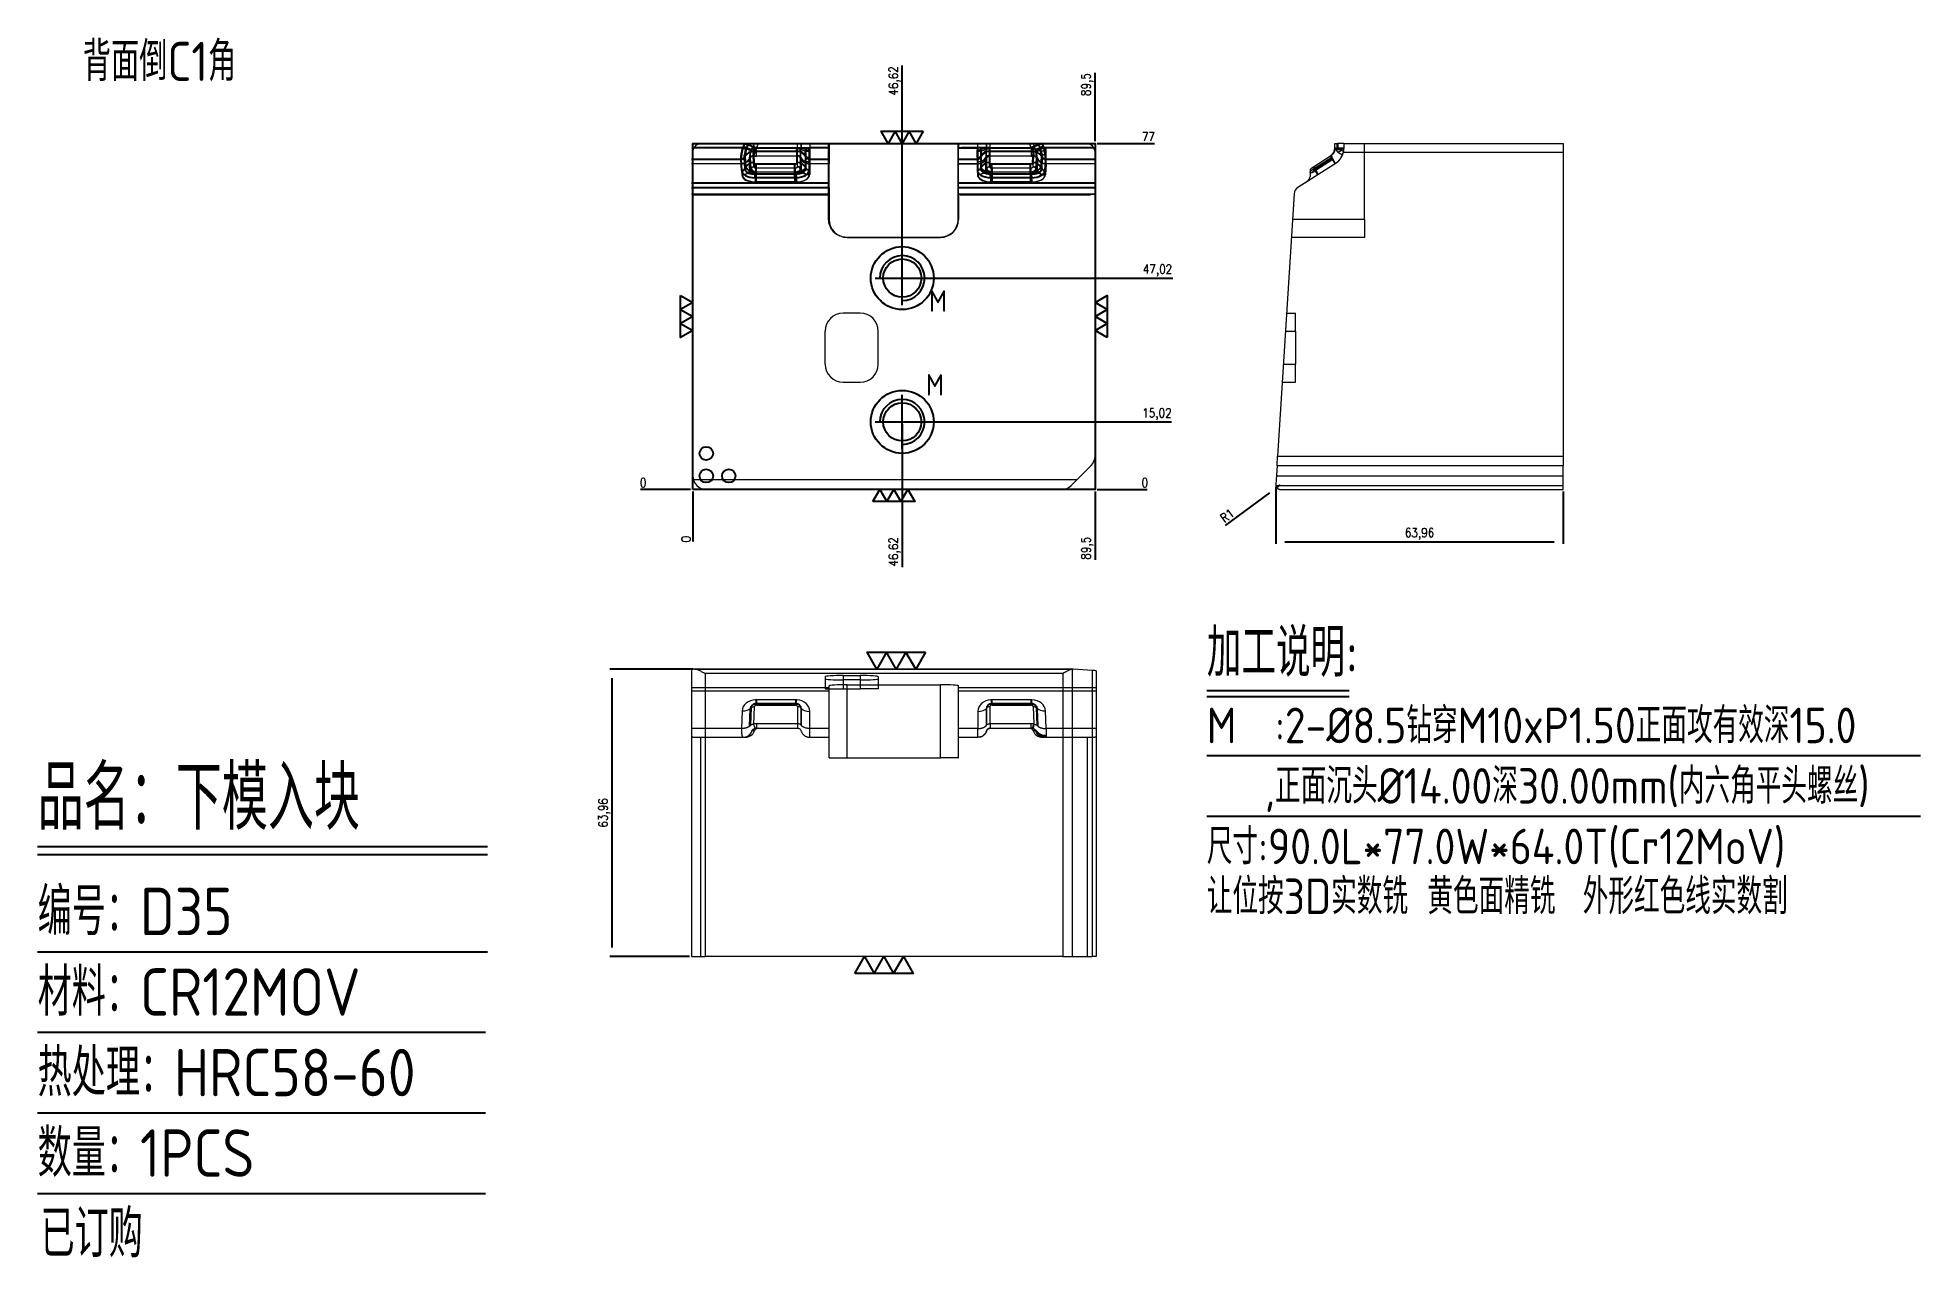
# Model space of a CAD drawing. Header units: millimetres. Extents: x 126337 to 126756, y 643 to 915.
import ezdxf
from ezdxf.enums import TextEntityAlignment as Align

# ---------------------------------------------------------------- set-up
doc = ezdxf.new("R2010")
doc.units = ezdxf.units.MM
for name, pattern in [('CENTER', [0]), ('DASHED', [0]), ('HIDDEN', [0])]:
    doc.linetypes.add(name, pattern=pattern)
for name, color, linetype in [('DIE_P', 2, 'Continuous'), ('DIM', 4, 'Continuous'), ('PRESS', 3, 'Continuous'), ('TEXT', 4, 'Continuous')]:
    doc.layers.add(name, color=color, linetype=linetype)
doc.styles.add('gbenor', font='gbenor.shx', dxfattribs={"bigfont": 'gbcbig.shx'})
doc.styles.get("Standard").update_dxf_attribs({"font": 'txt.shx', "width": 0.85, "bigfont": 'ctxt.shx'})
doc.dimstyles.new('T-2-WX', dxfattribs={"dimtxt": 2, "dimasz": 2, "dimexe": 0.5, "dimexo": 0.5, "dimgap": 0.5, "dimtad": 1, "dimtxsty": 'Standard', "dimblk": 'OPEN30', "dimcen": 0, "dimazin": 3, "dimtfac": 1, "dimtmove": 0, "dimatfit": 3, "dimldrblk": 'OPEN30', "dimlwd": -1, "dimlwe": -1})

msp = doc.modelspace()

# ---------------------------------------------------------------- texts
at = {"layer": 'DIM', "color": 3, "linetype": 'Continuous', "lineweight": 25, "style": 'gbenor'}
for s, height, p in [('品名：下模入块', 14.2309, (126337.25, 738.627)), ('编号：D35', 10.5414, (126337.25, 715.172)), ('材料：CR12MOV', 10.5414, (126337.25, 697.252)), ('热处理：HRC58-60', 10.54144, (126337.25, 679.331)), ('数量：1PCS', 10.5414, (126337.25, 661.411)), ('已订购', 10.5414, (126337.892, 643.49))]:
    msp.add_text(s, height=height, dxfattribs=at).set_placement(p)
at = {"layer": 'TEXT', "color": 4, "lineweight": 18, "style": 'gbenor'}
msp.add_text('背面倒C1角', height=8.7044, dxfattribs=at).set_placement((126347.319, 905.251))
at = {"layer": 'TEXT', "color": 4, "style": 'gbenor'}
for p in [(126537.608, 856.274), (126536.913, 837.625)]:
    msp.add_text('M', height=4.8, dxfattribs=at).set_placement(p, align=Align.MIDDLE_CENTER)
for s, height, p in [('加工说明: ', 10.692, (126597.416, 772.699)), ('M  :2-%%C8.5钻穿M10xP1.50正面攻有效深15.0', 7.92, (126597.416, 757.889)), ('   ,正面沉头%%c14.00深30.00mm(内六角平头螺丝)', 7.92, (126597.416, 744.425)), ('尺寸:90.0L*77.0W*64.0T(Cr12MoV)', 7.92, (126597.416, 730.961))]:
    msp.add_text(s, height=height, dxfattribs=at).set_placement(p)
at = {"layer": 'TEXT', "color": 2, "style": 'gbenor'}
msp.add_text('让位按3D实数铣 黄色面精铣', height=7.92, dxfattribs=at).set_placement((126597.416, 719.849))
at = {"layer": 'TEXT', "color": 1, "style": 'gbenor'}
msp.add_text('外形红色线实数割', height=7.92, dxfattribs=at).set_placement((126681.069, 719.849))

# ---------------------------------------------------------------- blocks, each defined once
blk = doc.blocks.new('*u7579')
at = {"layer": 'DIE_P', "color": 155, "linetype": 'Continuous', "lineweight": 13}
for p, q in [((-44.72, 19.95), (-33.45, 19.95)), ((-33.45, 19.95), (-33.08, 20.93)), ((-32.08, 17.41), (-31.94, 14.9)), ((-31.74, 15.31), (-31.89, 17.78)), ((-31.02, 20.93), (-31.55, 19.57)), ((-31.16, 18.12), (-31.02, 15.7)), ((-30.2, 20.93), (-30.58, 19.95)), ((-30.58, 19.95), (-21.4, 19.95)), ((-30.58, 18.09), (-30.58, 19.95)), ((-21.4, 18.09), (-30.58, 18.09)), ((-21.4, 19.95), (-21.4, 20.93)), ((-21.4, 15.72), (-21.4, 18.09)), ((-20.65, 20.93), (-20.65, 19.95)), ((-20.65, 17.65), (-20.65, 15.27)), ((-20.59, 19.95), (-20.59, 20.93)), ((-20.59, 15.12), (-20.59, 17.51)), ((-18.71, 20.93), (-18.71, 19.95)), ((-18.71, 19.95), (-14.39, 19.95)), ((14.38, 19.95), (18.7, 19.95)), ((18.71, 19.95), (18.71, 20.93)), ((20.59, 20.93), (20.59, 19.95)), ((20.59, 17.51), (20.59, 15.12)), ((20.65, 19.95), (20.65, 20.93)), ((20.65, 15.27), (20.65, 17.65)), ((21.4, 20.93), (21.4, 19.95)), ((21.4, 19.95), (30.58, 19.95)), ((30.58, 18.09), (21.4, 18.09)), ((21.4, 18.09), (21.4, 15.72)), ((30.58, 19.95), (30.2, 20.93)), ((30.58, 19.95), (30.58, 18.09)), ((31.58, 19.49), (31.02, 20.93)), ((31.02, 15.7), (31.16, 18.12)), ((31.89, 17.77), (31.74, 15.31)), ((31.94, 14.9), (32.08, 17.41)), ((33.08, 20.93), (33.46, 19.94)), ((33.89, 19.95), (44.72, 19.95)), ((-33.89, 16.4), (-45, 16.4)), ((-33.74, 13.91), (-33.89, 16.4)), ((-31.94, 14.9), (-31.74, 15.31)), ((-30.53, 14.57), (-30.53, 15.46)), ((-30.53, 15.46), (-21.89, 15.46)), ((-30.53, 14.57), (-21.89, 14.57)), ((-30.53, 12.34), (-30.53, 14.57)), ((-21.89, 14.57), (-21.89, 15.46)), ((-21.89, 12.34), (-21.89, 14.57)), ((-20.65, 15.27), (-20.59, 15.12)), ((-14.39, 16.4), (-18.71, 16.4)), ((-18.71, 16.4), (-18.71, 14.01)), ((18.7, 16.4), (14.38, 16.4)), ((18.71, 14.01), (18.71, 16.4)), ((20.59, 15.12), (20.65, 15.27)), ((21.89, 15.46), (30.53, 15.46)), ((21.89, 15.46), (21.89, 14.57)), ((21.89, 14.57), (30.53, 14.57)), ((21.89, 14.57), (21.89, 12.34)), ((30.53, 14.57), (30.53, 15.46)), ((30.53, 14.57), (30.53, 12.34)), ((31.74, 15.31), (31.94, 14.9)), ((33.89, 16.4), (33.74, 13.91)), ((45, 16.4), (33.89, 16.4)), ((-14.39, 11.13), (-45, 11.13)), ((-45, 9.72), (-14.39, 9.72)), ((-21.89, 12.34), (-30.53, 12.34)), ((45, 11.13), (14.38, 11.13)), ((14.38, 9.72), (45, 9.72)), ((30.53, 12.34), (21.89, 12.34))]:
    blk.add_line(p, q, dxfattribs=at)
at = {"layer": 'DIE_P', "color": 2, "linetype": 'Continuous', "lineweight": 13}
for p, q in [((-14.39, 19.95), (-14.39, 16.4)), ((-14.39, 20.93), (-14.39, 19.95)), ((14.38, 20.93), (14.38, 19.95)), ((14.38, 16.4), (14.38, 19.95)), ((-14.39, 11.13), (-14.39, 16.4)), ((14.38, 11.13), (14.38, 16.4)), ((-14.39, 11.13), (-14.39, 9.72)), ((-14.39, 9.72), (-14.39, 4)), ((14.38, 9.72), (14.38, 11.13)), ((14.38, 9.72), (14.38, 4)), ((-10.39, 0), (10.39, 0)), ((-15.26, -28.23), (-15.26, -20.84)), ((-7.45, -16.84), (-11.26, -16.84)), ((-3.45, -28.23), (-3.45, -20.84)), ((-11.26, -32.23), (-7.45, -32.23))]:
    blk.add_line(p, q, dxfattribs=at)
for centre, start, end in [((-10.39, 4), 180, 270), ((10.39, 4), 270, 0), ((-11.26, -20.84), 90, 179.9999), ((-7.45, -20.84), 0, 90), ((-11.26, -28.23), 180, 270), ((-7.45, -28.23), 270, 0)]:
    blk.add_arc(centre, 4, start, end, dxfattribs=at)
at = {"layer": 'DIE_P', "color": 155, "linetype": 'Continuous', "lineweight": 13}
for centre, major_axis, ratio, start_param, end_param in [((-29.85, 20), (3.28, 0.61), 0.550023, 4.199741, 4.386609), ((-29.85, 21.85), (1.24, 2.03), 0.288266, 3.522333, 3.709201), ((29.85, 21.85), (-1.24, 2.03), 0.288266, 2.573985, 2.760853), ((29.85, 20), (-3.28, 0.61), 0.550023, 1.896576, 2.083444), ((-33.74, 15.6), (2, 0.12), 0.843913, 4.663059, 5.787486), ((-30.09, 14.17), (3.64, 0.27), 0.496885, 3.134157, 4.496575), ((-30.09, 15.86), (1.78, 1.28), 0.397014, 2.782773, 4.145191), ((-31.02, 15.03), (-0.799, -0.047), 0.843913, 4.663059, 5.787486), ((-30.47, 15.07), (-1.27, 0.35), 0.391062, 0.197641, 1.560059), ((-30.47, 15.74), (0.552, 0.041), 0.496885, 3.134157, 4.565473), ((-30.74, 14.03), (0.07, 2), 0.055221, 3.708049, 4.989094), ((-21.93, 15.74), (-0.532, 0.034), 0.51772, 1.692095, 3.174254), ((-21.93, 15.07), (1.28, 0.28), 0.393249, 4.751043, 6.146076), ((-22.22, 15.86), (-1.54, 1.18), 0.475633, 2.196149, 3.591182), ((-21.61, 14.03), (0.09, -2), 0.072326, 4.434987, 5.716031), ((-22.22, 14.17), (-3.51, 0.22), 0.51772, 1.77922, 3.174254), ((-21.4, 15.04), (0.8, 0), 0.844328, 0.349066, 1.570796), ((-18.71, 15.7), (2, 0), 0.844328, 3.490659, 4.712389), ((18.71, 15.7), (-2, 0), 0.844328, 1.570796, 2.792527), ((22.22, 14.17), (3.51, 0.22), 0.51772, 3.108932, 4.503965), ((22.22, 15.86), (1.54, 1.18), 0.475633, 2.692003, 4.087036), ((21.4, 15.04), (0.8, 0), 0.844328, 1.570796, 2.792527), ((21.93, 15.07), (-1.28, 0.28), 0.393249, 0.137109, 1.532142), ((21.93, 15.74), (0.532, 0.034), 0.51772, 3.108932, 4.591091), ((21.61, 14.03), (-0.09, -2), 0.072326, 0.567154, 1.848199), ((30.47, 15.74), (-0.552, 0.041), 0.496885, 1.717713, 3.149028), ((30.47, 15.07), (1.27, 0.35), 0.391062, 4.723127, 6.085544), ((30.09, 15.86), (-1.78, 1.28), 0.397014, 2.137994, 3.500412), ((30.74, 14.03), (0.07, -2), 0.055221, 4.435684, 5.716729), ((30.09, 14.17), (-3.64, 0.27), 0.496885, 1.786611, 3.149028), ((31.02, 15.03), (0.799, -0.047), 0.843913, 0.495699, 1.620126), ((33.74, 15.6), (-2, 0.12), 0.843913, 0.495699, 1.620126)]:
    blk.add_ellipse(centre, major_axis=major_axis, ratio=ratio, start_param=start_param, end_param=end_param, dxfattribs=at)
for points, knots in [([(-33.89, 16.4), (-33.89, 16.41), (-33.89, 16.42), (-33.89, 16.44), (-33.89, 16.46), (-33.89, 16.48), (-33.89, 16.49), (-33.89, 16.51), (-33.89, 16.53), (-33.89, 16.55), (-33.89, 16.57), (-33.89, 16.59), (-33.89, 16.61), (-33.89, 16.63), (-33.89, 16.65), (-33.89, 16.67), (-33.89, 16.69), (-33.89, 16.71), (-33.89, 16.73), (-33.89, 16.75), (-33.89, 16.77), (-33.89, 16.8), (-33.89, 16.82), (-33.89, 16.84), (-33.89, 16.86), (-33.89, 16.88), (-33.89, 16.9), (-33.89, 16.93), (-33.89, 16.95), (-33.89, 16.97), (-33.89, 16.99), (-33.89, 17.02), (-33.89, 17.04), (-33.89, 17.06), (-33.89, 17.09), (-33.89, 17.11), (-33.88, 17.13), (-33.88, 17.16), (-33.88, 17.18), (-33.88, 17.21), (-33.88, 17.23), (-33.88, 17.25), (-33.88, 17.28), (-33.88, 17.3), (-33.87, 17.33), (-33.87, 17.35), (-33.87, 17.38), (-33.87, 17.4), (-33.87, 17.43), (-33.87, 17.45), (-33.87, 17.48), (-33.86, 17.5), (-33.86, 17.53), (-33.86, 17.55), (-33.86, 17.58), (-33.86, 17.6), (-33.85, 17.63), (-33.85, 17.65), (-33.85, 17.68), (-33.85, 17.71), (-33.84, 17.73), (-33.84, 17.76), (-33.84, 17.78), (-33.84, 17.81), (-33.83, 17.84), (-33.83, 17.86), (-33.83, 17.89), (-33.82, 17.99), (-33.8, 18.15), (-33.77, 18.39), (-33.74, 18.62), (-33.71, 18.8), (-33.69, 18.92), (-33.68, 18.98), (-33.66, 19.04), (-33.65, 19.1), (-33.64, 19.16), (-33.63, 19.23), (-33.61, 19.29), (-33.6, 19.35), (-33.59, 19.41), (-33.57, 19.47), (-33.56, 19.53), (-33.55, 19.59), (-33.53, 19.66), (-33.52, 19.72), (-33.5, 19.78), (-33.49, 19.82), (-33.48, 19.84)], [0, 0, 0, 0, 0.008007, 0.016003, 0.023989, 0.031964, 0.039929, 0.047884, 0.055829, 0.063763, 0.071687, 0.0796, 0.087504, 0.095397, 0.10328, 0.111153, 0.119015, 0.126868, 0.13471, 0.142543, 0.150365, 0.158177, 0.16598, 0.173772, 0.181554, 0.189327, 0.197089, 0.204842, 0.212585, 0.220318, 0.228041, 0.235754, 0.243458, 0.251152, 0.258836, 0.26651, 0.274175, 0.28183, 0.289476, 0.297111, 0.304738, 0.312355, 0.319962, 0.32756, 0.335148, 0.342727, 0.350296, 0.357856, 0.365407, 0.372948, 0.38048, 0.388003, 0.395516, 0.40302, 0.410515, 0.418001, 0.425478, 0.432945, 0.440404, 0.447853, 0.455293, 0.462724, 0.470147, 0.47756, 0.484964, 0.492359, 0.499746, 0.507124, 0.571365, 0.634091, 0.695324, 0.755089, 0.7704, 0.785708, 0.801014, 0.816319, 0.831622, 0.846924, 0.862226, 0.877528, 0.892831, 0.908134, 0.923439, 0.938746, 0.954055, 0.969367, 0.984682, 1, 1, 1, 1]), ([(-32.08, 17.41), (-32.09, 17.4), (-32.09, 17.39), (-32.1, 17.37), (-32.12, 17.35), (-32.13, 17.33), (-32.14, 17.31), (-32.15, 17.3), (-32.16, 17.28), (-32.17, 17.26), (-32.19, 17.24), (-32.2, 17.22), (-32.21, 17.21), (-32.23, 17.19), (-32.24, 17.17), (-32.25, 17.15), (-32.27, 17.14), (-32.28, 17.12), (-32.3, 17.1), (-32.31, 17.09), (-32.33, 17.07), (-32.34, 17.05), (-32.36, 17.04), (-32.37, 17.02), (-32.39, 17.01), (-32.4, 16.99), (-32.42, 16.97), (-32.44, 16.96), (-32.45, 16.94), (-32.47, 16.93), (-32.49, 16.91), (-32.5, 16.9), (-32.52, 16.89), (-32.54, 16.87), (-32.56, 16.86), (-32.57, 16.84), (-32.59, 16.83), (-32.61, 16.82), (-32.63, 16.8), (-32.65, 16.79), (-32.66, 16.78), (-32.68, 16.76), (-32.7, 16.75), (-32.72, 16.74), (-32.74, 16.73), (-32.76, 16.72), (-32.78, 16.7), (-32.8, 16.69), (-32.82, 16.68), (-32.84, 16.67), (-32.86, 16.66), (-32.88, 16.65), (-32.9, 16.64), (-32.92, 16.63), (-32.94, 16.62), (-32.96, 16.61), (-32.98, 16.6), (-33, 16.59), (-33.02, 16.58), (-33.04, 16.57), (-33.06, 16.56), (-33.09, 16.56), (-33.11, 16.55), (-33.13, 16.54), (-33.15, 16.53), (-33.17, 16.52), (-33.19, 16.52), (-33.21, 16.51), (-33.24, 16.5), (-33.26, 16.5), (-33.28, 16.49), (-33.3, 16.48), (-33.32, 16.48), (-33.35, 16.47), (-33.37, 16.47), (-33.39, 16.46), (-33.41, 16.46), (-33.44, 16.45), (-33.46, 16.45), (-33.48, 16.44), (-33.5, 16.44), (-33.52, 16.44), (-33.55, 16.43), (-33.57, 16.43), (-33.59, 16.42), (-33.61, 16.42), (-33.64, 16.42), (-33.66, 16.42), (-33.68, 16.41), (-33.7, 16.41), (-33.73, 16.41), (-33.75, 16.41), (-33.77, 16.41), (-33.8, 16.41), (-33.82, 16.4), (-33.84, 16.4), (-33.86, 16.4), (-33.88, 16.4), (-33.89, 16.4)], [0, 0, 0, 0, 0.010824, 0.02164, 0.032447, 0.043245, 0.054034, 0.064815, 0.075587, 0.086351, 0.097106, 0.107852, 0.11859, 0.129319, 0.140039, 0.150751, 0.161454, 0.172149, 0.182835, 0.193512, 0.204181, 0.214841, 0.225492, 0.236135, 0.246769, 0.257395, 0.268012, 0.27862, 0.28922, 0.299811, 0.310394, 0.320968, 0.331533, 0.34209, 0.352638, 0.363178, 0.373709, 0.384231, 0.394745, 0.405251, 0.415748, 0.426236, 0.436716, 0.447187, 0.457649, 0.468103, 0.478549, 0.488986, 0.499414, 0.509834, 0.520245, 0.530648, 0.541042, 0.551428, 0.561805, 0.572174, 0.582534, 0.592886, 0.603229, 0.613564, 0.62389, 0.634207, 0.644516, 0.654817, 0.665109, 0.675393, 0.685668, 0.695934, 0.706192, 0.716442, 0.726683, 0.736916, 0.74714, 0.757356, 0.767563, 0.777762, 0.787952, 0.798134, 0.808308, 0.818473, 0.828629, 0.838777, 0.848917, 0.859048, 0.869171, 0.879285, 0.889391, 0.899488, 0.909577, 0.919658, 0.92973, 0.939794, 0.949849, 0.959896, 0.969935, 0.979965, 0.989987, 1, 1, 1, 1]), ([(-33.48, 19.84), (-33.48, 19.85), (-33.48, 19.87), (-33.47, 19.9), (-33.46, 19.92), (-33.46, 19.94), (-33.45, 19.95)], [0, 0, 0, 0, 0.258096, 0.510787, 0.758084, 1, 1, 1, 1]), ([(-33.45, 19.95), (-33.45, 19.95), (-33.44, 19.95), (-33.42, 19.94), (-33.4, 19.94), (-33.39, 19.93), (-33.37, 19.93), (-33.35, 19.93), (-33.33, 19.92), (-33.32, 19.92), (-33.3, 19.91), (-33.28, 19.91), (-33.26, 19.91), (-33.25, 19.9), (-33.23, 19.9), (-33.21, 19.9), (-33.19, 19.89), (-33.18, 19.89), (-33.16, 19.88), (-33.14, 19.88), (-33.12, 19.88), (-33.1, 19.87), (-33.09, 19.87), (-33.07, 19.86), (-33.05, 19.86), (-33.03, 19.86), (-33.02, 19.85), (-33, 19.85), (-32.98, 19.84), (-32.96, 19.84), (-32.94, 19.84), (-32.93, 19.83), (-32.91, 19.83), (-32.89, 19.82), (-32.87, 19.82), (-32.86, 19.82), (-32.84, 19.81), (-32.82, 19.81), (-32.8, 19.8), (-32.79, 19.8), (-32.77, 19.8), (-32.75, 19.79), (-32.73, 19.79), (-32.71, 19.78), (-32.7, 19.78), (-32.68, 19.78), (-32.66, 19.77), (-32.64, 19.77), (-32.63, 19.76), (-32.61, 19.76), (-32.59, 19.76), (-32.58, 19.75), (-32.56, 19.75), (-32.54, 19.74), (-32.52, 19.74), (-32.51, 19.74), (-32.49, 19.73), (-32.47, 19.73), (-32.46, 19.73), (-32.44, 19.72), (-32.42, 19.72), (-32.41, 19.71), (-32.39, 19.71), (-32.37, 19.71), (-32.36, 19.7), (-32.34, 19.7), (-32.32, 19.7), (-32.31, 19.69), (-32.29, 19.69), (-32.27, 19.69), (-32.26, 19.68), (-32.24, 19.68), (-32.23, 19.68), (-32.21, 19.67), (-32.19, 19.67), (-32.18, 19.67), (-32.16, 19.66), (-32.15, 19.66), (-32.13, 19.66), (-32.12, 19.65), (-32.1, 19.65), (-32.09, 19.65), (-32.07, 19.64), (-32.06, 19.64), (-32.04, 19.64), (-32.03, 19.64), (-32.01, 19.63), (-32, 19.63), (-31.99, 19.63), (-31.97, 19.63), (-31.96, 19.62), (-31.94, 19.62), (-31.93, 19.62), (-31.92, 19.61), (-31.9, 19.61), (-31.89, 19.61), (-31.88, 19.61), (-31.86, 19.61), (-31.85, 19.6), (-31.84, 19.6), (-31.83, 19.6), (-31.81, 19.6), (-31.8, 19.6), (-31.79, 19.59), (-31.78, 19.59), (-31.77, 19.59), (-31.76, 19.59), (-31.74, 19.59), (-31.73, 19.58), (-31.72, 19.58), (-31.71, 19.58), (-31.7, 19.58), (-31.69, 19.58), (-31.68, 19.58), (-31.67, 19.58), (-31.66, 19.58), (-31.65, 19.57), (-31.64, 19.57), (-31.63, 19.57), (-31.62, 19.57), (-31.62, 19.57), (-31.61, 19.57)], [0, 0, 0, 0, 0.00738, 0.014776, 0.022191, 0.029622, 0.037071, 0.044537, 0.05202, 0.059521, 0.067039, 0.074574, 0.082127, 0.089697, 0.097284, 0.104889, 0.112511, 0.12015, 0.127807, 0.135481, 0.143172, 0.15088, 0.158606, 0.16635, 0.17411, 0.181888, 0.189683, 0.197496, 0.205326, 0.213173, 0.221038, 0.22892, 0.236819, 0.244735, 0.252669, 0.260621, 0.268589, 0.276575, 0.284579, 0.292599, 0.300638, 0.308693, 0.316766, 0.324856, 0.332963, 0.341088, 0.34923, 0.35739, 0.365567, 0.373761, 0.381973, 0.390202, 0.398448, 0.406712, 0.414993, 0.423292, 0.431608, 0.439941, 0.448292, 0.45666, 0.465045, 0.473448, 0.481868, 0.490305, 0.49876, 0.507232, 0.515722, 0.524229, 0.532754, 0.541295, 0.549855, 0.558431, 0.567025, 0.575636, 0.584265, 0.592911, 0.601575, 0.610256, 0.618954, 0.62767, 0.636403, 0.645153, 0.653921, 0.662706, 0.671509, 0.680329, 0.689167, 0.698021, 0.706894, 0.715783, 0.724691, 0.733615, 0.742557, 0.751516, 0.760493, 0.769487, 0.778499, 0.787528, 0.796574, 0.805638, 0.814719, 0.823817, 0.832933, 0.842067, 0.851218, 0.860386, 0.869572, 0.878775, 0.887995, 0.897233, 0.906488, 0.915761, 0.925051, 0.934359, 0.943684, 0.953026, 0.962386, 0.971764, 0.981158, 0.99057, 1, 1, 1, 1]), ([(-31.16, 18.12), (-31.17, 18.13), (-31.18, 18.13), (-31.19, 18.13), (-31.2, 18.14), (-31.21, 18.14), (-31.23, 18.14), (-31.24, 18.14), (-31.25, 18.15), (-31.26, 18.15), (-31.27, 18.15), (-31.29, 18.15), (-31.3, 18.15), (-31.31, 18.15), (-31.32, 18.15), (-31.33, 18.15), (-31.34, 18.15), (-31.35, 18.15), (-31.38, 18.15), (-31.41, 18.15), (-31.46, 18.14), (-31.51, 18.13), (-31.54, 18.11), (-31.57, 18.1), (-31.58, 18.09), (-31.6, 18.08), (-31.61, 18.07), (-31.63, 18.06), (-31.65, 18.05), (-31.66, 18.04), (-31.68, 18.03), (-31.69, 18.02), (-31.71, 18.01), (-31.73, 17.99), (-31.74, 17.98), (-31.76, 17.96), (-31.77, 17.94), (-31.79, 17.93), (-31.8, 17.91), (-31.82, 17.89), (-31.83, 17.87), (-31.85, 17.85), (-31.86, 17.82), (-31.88, 17.8), (-31.88, 17.78), (-31.89, 17.78)], [0, 0, 0, 0, 0.015826, 0.031417, 0.046774, 0.061901, 0.0768, 0.091472, 0.105921, 0.120149, 0.13416, 0.147955, 0.161537, 0.174911, 0.18808, 0.201047, 0.213815, 0.226389, 0.238772, 0.291346, 0.34573, 0.402187, 0.460953, 0.478973, 0.497592, 0.516813, 0.536641, 0.557078, 0.578129, 0.599795, 0.622079, 0.644983, 0.66851, 0.692662, 0.71744, 0.742847, 0.768883, 0.79555, 0.82285, 0.850784, 0.879353, 0.908558, 0.9384, 0.968881, 1, 1, 1, 1]), ([(-31.62, 19.51), (-31.62, 19.52), (-31.61, 19.53), (-31.61, 19.55), (-31.61, 19.56), (-31.61, 19.57)], [0, 0, 0, 0, 0.5, 0.5, 1, 1, 1, 1]), ([(-31.53, 19.56), (-31.53, 19.56), (-31.53, 19.57), (-31.53, 19.58), (-31.52, 19.58), (-31.52, 19.59)], [0, 0, 0, 0, 0.59355, 0.59355, 1, 1, 1, 1]), ([(-31.52, 19.58), (-31.52, 19.59), (-31.51, 19.59), (-31.5, 19.6), (-31.48, 19.6), (-31.47, 19.61), (-31.45, 19.62), (-31.43, 19.63), (-31.41, 19.63), (-31.39, 19.64), (-31.37, 19.65), (-31.35, 19.65), (-31.33, 19.66), (-31.31, 19.66), (-31.29, 19.67), (-31.26, 19.68), (-31.24, 19.68), (-31.23, 19.69), (-31.21, 19.69), (-31.2, 19.69), (-31.19, 19.7), (-31.17, 19.7), (-31.16, 19.7), (-31.15, 19.71), (-31.13, 19.71), (-31.12, 19.71), (-31.1, 19.72), (-31.09, 19.72), (-31.08, 19.73), (-31.06, 19.73), (-31.05, 19.74), (-31.03, 19.74), (-31.02, 19.75), (-31, 19.75), (-30.99, 19.76), (-30.97, 19.76), (-30.96, 19.77), (-30.94, 19.77), (-30.93, 19.78), (-30.91, 19.78), (-30.9, 19.79), (-30.88, 19.8), (-30.87, 19.8), (-30.85, 19.81), (-30.83, 19.81), (-30.82, 19.82), (-30.8, 19.83), (-30.79, 19.83), (-30.79, 19.83)], [0, 0, 0, 0, 0.030642, 0.061359, 0.092152, 0.123021, 0.153968, 0.184994, 0.216099, 0.247285, 0.278552, 0.309901, 0.341334, 0.372851, 0.404452, 0.43614, 0.467914, 0.484399, 0.500914, 0.517462, 0.534043, 0.55066, 0.567313, 0.584005, 0.600737, 0.61751, 0.634327, 0.651188, 0.668095, 0.68505, 0.702053, 0.719108, 0.736214, 0.753374, 0.770588, 0.787859, 0.805188, 0.822576, 0.840024, 0.857534, 0.875107, 0.892745, 0.910449, 0.92822, 0.946059, 0.963968, 0.981948, 1, 1, 1, 1]), ([(-30.79, 19.79), (-30.81, 19.62), (-30.84, 19.45), (-30.89, 19.13), (-30.92, 18.98), (-30.99, 18.69), (-31.02, 18.56), (-31.09, 18.32), (-31.13, 18.21), (-31.16, 18.12)], [0, 0, 0, 0, 0.25, 0.25, 0.5, 0.5, 0.75, 0.75, 1, 1, 1, 1]), ([(18.7, 19.95), (18.7, 19.93), (18.7, 19.9), (18.7, 19.85), (18.7, 19.8), (18.7, 19.75), (18.7, 19.7), (18.7, 19.65), (18.7, 19.6), (18.7, 19.55), (18.7, 19.5), (18.7, 19.45), (18.7, 19.4), (18.7, 19.35), (18.7, 19.3), (18.7, 19.25), (18.7, 19.2), (18.7, 19.15), (18.7, 19.1), (18.7, 19.05), (18.7, 19), (18.7, 18.95), (18.7, 18.84), (18.7, 18.65), (18.7, 18.4), (18.7, 18.16), (18.7, 17.92), (18.7, 17.7), (18.7, 17.48), (18.7, 17.27), (18.7, 17.12), (18.7, 17.01), (18.7, 16.94), (18.7, 16.86), (18.7, 16.79), (18.7, 16.73), (18.7, 16.68), (18.7, 16.65), (18.7, 16.63), (18.7, 16.6), (18.7, 16.58), (18.7, 16.55), (18.7, 16.53), (18.7, 16.51), (18.7, 16.49), (18.7, 16.48), (18.7, 16.46), (18.7, 16.45), (18.7, 16.43), (18.7, 16.42), (18.7, 16.41), (18.7, 16.41), (18.7, 16.4)], [0, 0, 0, 0, 0.011807, 0.023613, 0.035426, 0.047251, 0.059091, 0.070948, 0.082817, 0.094697, 0.106589, 0.118493, 0.130411, 0.142337, 0.154271, 0.166214, 0.178167, 0.190129, 0.202097, 0.21407, 0.22605, 0.238037, 0.250032, 0.312573, 0.375106, 0.437591, 0.500007, 0.562238, 0.624665, 0.687263, 0.749982, 0.77164, 0.794972, 0.819981, 0.846659, 0.874988, 0.886639, 0.897772, 0.90839, 0.918494, 0.928083, 0.937159, 0.945725, 0.953781, 0.961329, 0.968367, 0.974896, 0.980918, 0.986438, 0.991458, 0.995979, 1, 1, 1, 1]), ([(20.59, 19.95), (20.59, 19.95), (20.59, 19.95), (20.58, 19.95), (20.58, 19.95), (20.58, 19.95), (20.57, 19.95), (20.57, 19.95), (20.57, 19.95), (20.56, 19.95), (20.56, 19.95), (20.55, 19.95), (20.55, 19.95), (20.55, 19.95), (20.54, 19.95), (20.54, 19.95), (20.53, 19.95), (20.53, 19.95), (20.52, 19.95), (20.52, 19.95), (20.52, 19.95), (20.51, 19.95), (20.51, 19.95), (20.5, 19.95), (20.5, 19.95), (20.49, 19.95), (20.49, 19.95), (20.48, 19.95), (20.48, 19.95), (20.47, 19.95), (20.47, 19.95), (20.46, 19.95), (20.46, 19.95), (20.45, 19.95), (20.45, 19.95), (20.44, 19.95), (20.44, 19.95), (20.43, 19.95), (20.43, 19.95), (20.42, 19.95), (20.42, 19.95), (20.41, 19.95), (20.41, 19.95), (20.4, 19.95), (20.39, 19.95), (20.39, 19.95), (20.38, 19.95), (20.38, 19.95), (20.37, 19.95), (20.37, 19.95), (20.36, 19.95), (20.35, 19.95), (20.35, 19.95), (20.34, 19.95), (20.34, 19.95), (20.33, 19.95), (20.32, 19.95), (20.32, 19.95), (20.31, 19.95), (20.31, 19.95), (20.28, 19.95), (20.24, 19.95), (20.17, 19.95), (20.09, 19.95), (19.98, 19.95), (19.89, 19.95), (19.83, 19.95), (19.8, 19.95), (19.76, 19.95), (19.73, 19.95), (19.7, 19.95), (19.67, 19.95), (19.64, 19.95), (19.61, 19.95), (19.57, 19.95), (19.54, 19.95), (19.51, 19.95), (19.48, 19.95), (19.45, 19.95), (19.42, 19.95), (19.38, 19.95), (19.35, 19.95), (19.32, 19.95), (19.29, 19.95), (19.26, 19.95), (19.23, 19.95), (19.2, 19.95), (19.17, 19.95), (19.14, 19.95), (19.12, 19.95), (19.09, 19.95), (19.06, 19.95), (19.03, 19.95), (19, 19.95), (18.98, 19.95), (18.95, 19.95), (18.92, 19.95), (18.9, 19.95), (18.87, 19.95), (18.85, 19.95), (18.83, 19.95), (18.8, 19.95), (18.78, 19.95), (18.76, 19.95), (18.73, 19.95), (18.72, 19.95), (18.71, 19.95)], [0, 0, 0, 0, 0.003417, 0.007776, 0.012136, 0.01635, 0.020467, 0.024586, 0.028807, 0.033091, 0.037408, 0.041675, 0.045898, 0.050107, 0.054303, 0.058486, 0.062676, 0.066879, 0.071092, 0.075311, 0.079531, 0.083751, 0.087972, 0.092197, 0.096426, 0.10066, 0.104898, 0.10914, 0.113386, 0.117635, 0.121883, 0.12613, 0.130377, 0.134624, 0.138872, 0.143122, 0.147374, 0.151629, 0.155888, 0.160152, 0.164419, 0.168691, 0.172967, 0.177241, 0.181512, 0.18578, 0.190046, 0.19431, 0.198573, 0.202833, 0.207093, 0.211351, 0.215608, 0.219866, 0.224123, 0.22838, 0.232638, 0.236899, 0.241161, 0.245424, 0.249687, 0.285505, 0.328378, 0.378364, 0.435493, 0.500015, 0.515781, 0.531374, 0.546787, 0.562021, 0.577114, 0.592069, 0.606878, 0.621536, 0.636038, 0.65038, 0.664556, 0.678576, 0.692457, 0.706194, 0.719779, 0.733205, 0.746467, 0.759559, 0.772474, 0.785208, 0.797776, 0.810185, 0.822433, 0.834512, 0.846421, 0.858143, 0.869669, 0.880997, 0.892123, 0.903043, 0.913759, 0.924283, 0.934614, 0.944749, 0.954673, 0.964251, 0.973385, 0.982958, 0.992768, 1, 1, 1, 1]), ([(18.71, 16.4), (18.72, 16.4), (18.74, 16.4), (18.76, 16.4), (18.79, 16.4), (18.81, 16.41), (18.84, 16.41), (18.86, 16.41), (18.89, 16.41), (18.91, 16.41), (18.93, 16.41), (18.96, 16.42), (18.98, 16.42), (19.01, 16.42), (19.03, 16.42), (19.06, 16.43), (19.08, 16.43), (19.1, 16.44), (19.13, 16.44), (19.15, 16.44), (19.17, 16.45), (19.2, 16.45), (19.22, 16.46), (19.24, 16.46), (19.27, 16.47), (19.29, 16.48), (19.31, 16.48), (19.34, 16.49), (19.36, 16.49), (19.38, 16.5), (19.4, 16.51), (19.43, 16.51), (19.45, 16.52), (19.47, 16.53), (19.49, 16.54), (19.51, 16.54), (19.53, 16.55), (19.56, 16.56), (19.58, 16.57), (19.6, 16.58), (19.62, 16.59), (19.64, 16.6), (19.66, 16.6), (19.68, 16.61), (19.7, 16.62), (19.72, 16.63), (19.74, 16.64), (19.76, 16.65), (19.78, 16.66), (19.8, 16.68), (19.82, 16.69), (19.84, 16.7), (19.89, 16.73), (19.97, 16.77), (20.06, 16.84), (20.14, 16.9), (20.2, 16.96), (20.25, 17.02), (20.29, 17.05), (20.3, 17.07), (20.31, 17.08), (20.32, 17.08), (20.32, 17.09), (20.33, 17.09), (20.33, 17.1), (20.34, 17.11), (20.34, 17.11), (20.35, 17.12), (20.35, 17.13), (20.36, 17.13), (20.36, 17.14), (20.37, 17.15), (20.37, 17.15), (20.38, 17.16), (20.38, 17.16), (20.39, 17.17), (20.39, 17.18), (20.4, 17.18), (20.4, 17.19), (20.41, 17.2), (20.41, 17.2), (20.42, 17.21), (20.42, 17.22), (20.43, 17.22), (20.43, 17.23), (20.44, 17.24), (20.44, 17.24), (20.45, 17.25), (20.45, 17.26), (20.45, 17.26), (20.46, 17.27), (20.46, 17.28), (20.47, 17.28), (20.47, 17.29), (20.48, 17.3), (20.48, 17.3), (20.48, 17.31), (20.49, 17.32), (20.49, 17.32), (20.5, 17.33), (20.5, 17.34), (20.51, 17.34), (20.51, 17.35), (20.51, 17.36), (20.52, 17.36), (20.52, 17.37), (20.52, 17.38), (20.53, 17.38), (20.53, 17.39), (20.54, 17.4), (20.54, 17.4), (20.54, 17.41), (20.55, 17.42), (20.55, 17.42), (20.55, 17.43), (20.56, 17.44), (20.56, 17.44), (20.56, 17.45), (20.57, 17.46), (20.57, 17.47), (20.57, 17.47), (20.58, 17.48), (20.58, 17.49), (20.58, 17.49), (20.59, 17.5), (20.59, 17.51), (20.59, 17.51), (20.59, 17.51)], [0, 0, 0, 0, 0.008558, 0.019886, 0.030163, 0.039921, 0.049967, 0.0601, 0.070246, 0.080352, 0.09042, 0.100457, 0.110482, 0.120496, 0.130499, 0.140488, 0.150464, 0.160425, 0.170366, 0.180284, 0.190178, 0.200049, 0.209895, 0.219717, 0.229527, 0.239329, 0.249122, 0.258904, 0.268674, 0.278431, 0.288174, 0.297902, 0.307614, 0.317308, 0.326983, 0.33664, 0.34629, 0.355935, 0.365576, 0.375211, 0.38484, 0.394462, 0.404075, 0.41368, 0.423275, 0.432859, 0.442432, 0.451997, 0.46157, 0.471152, 0.480741, 0.490336, 0.499935, 0.555731, 0.605712, 0.650157, 0.689061, 0.722393, 0.750234, 0.753985, 0.757735, 0.761483, 0.765228, 0.768971, 0.772712, 0.77645, 0.780187, 0.783923, 0.787657, 0.791391, 0.795124, 0.798856, 0.802587, 0.806318, 0.810049, 0.813779, 0.817509, 0.82124, 0.82497, 0.8287, 0.832429, 0.836154, 0.839875, 0.843592, 0.847307, 0.851018, 0.854727, 0.858433, 0.862135, 0.865834, 0.869529, 0.873221, 0.87691, 0.880598, 0.884283, 0.887966, 0.891644, 0.895317, 0.898984, 0.902645, 0.906301, 0.909952, 0.913596, 0.917236, 0.920876, 0.924515, 0.928152, 0.931788, 0.935419, 0.939046, 0.942667, 0.946283, 0.949897, 0.953508, 0.957115, 0.960714, 0.964303, 0.967892, 0.971502, 0.975133, 0.978783, 0.982457, 0.986163, 0.9899, 0.99366, 0.997214, 1, 1, 1, 1]), ([(20.65, 19.95), (20.65, 19.95), (20.65, 19.95), (20.65, 19.95), (20.64, 19.95), (20.64, 19.95), (20.64, 19.95), (20.64, 19.95), (20.63, 19.95), (20.63, 19.95), (20.63, 19.95), (20.63, 19.95), (20.63, 19.95), (20.63, 19.95), (20.62, 19.95), (20.62, 19.95), (20.62, 19.95), (20.62, 19.95), (20.61, 19.95), (20.61, 19.95), (20.61, 19.95), (20.61, 19.95), (20.6, 19.95), (20.6, 19.95), (20.6, 19.95), (20.6, 19.95), (20.6, 19.95), (20.6, 19.95), (20.6, 19.95), (20.6, 19.95), (20.59, 19.95), (20.59, 19.95), (20.59, 19.95), (20.59, 19.95), (20.59, 19.95)], [0, 0, 0, 0, 0.0625, 0.09375, 0.09375, 0.125, 0.125, 0.25, 0.28125, 0.28125, 0.3125, 0.3125, 0.375, 0.4375, 0.4375, 0.5, 0.5, 0.625, 0.625, 0.6875, 0.6875, 0.75, 0.75, 0.8125, 0.8125, 0.875, 0.875, 0.90625, 0.90625, 0.9375, 0.96875, 0.984375, 0.984375, 1, 1, 1, 1]), ([(20.59, 17.51), (20.59, 17.51), (20.59, 17.52), (20.59, 17.52), (20.59, 17.52), (20.6, 17.52), (20.6, 17.53), (20.6, 17.53), (20.6, 17.53), (20.6, 17.53), (20.6, 17.54), (20.6, 17.54), (20.6, 17.54), (20.61, 17.55), (20.61, 17.55), (20.61, 17.56), (20.61, 17.56), (20.62, 17.57), (20.62, 17.57), (20.62, 17.58), (20.62, 17.59), (20.63, 17.59), (20.63, 17.6), (20.63, 17.6), (20.63, 17.61), (20.63, 17.61), (20.63, 17.61), (20.63, 17.61), (20.64, 17.62), (20.64, 17.62), (20.64, 17.63), (20.64, 17.63), (20.65, 17.64), (20.65, 17.64), (20.65, 17.64), (20.65, 17.65)], [0, 0, 0, 0, 0.015625, 0.015625, 0.03125, 0.0625, 0.09375, 0.09375, 0.125, 0.125, 0.1875, 0.1875, 0.25, 0.25, 0.3125, 0.3125, 0.375, 0.375, 0.5, 0.5, 0.5625, 0.5625, 0.625, 0.6875, 0.6875, 0.71875, 0.71875, 0.75, 0.75, 0.875, 0.875, 0.90625, 0.90625, 0.9375, 1, 1, 1, 1]), ([(21.4, 19.95), (21.39, 19.95), (21.38, 19.95), (21.35, 19.95), (21.32, 19.95), (21.29, 19.95), (21.26, 19.95), (21.23, 19.95), (21.2, 19.95), (21.17, 19.95), (21.13, 19.95), (21.09, 19.95), (21.06, 19.95), (21.02, 19.95), (20.98, 19.95), (20.94, 19.95), (20.89, 19.95), (20.84, 19.95), (20.8, 19.95), (20.78, 19.95), (20.76, 19.95), (20.76, 19.95), (20.76, 19.95), (20.76, 19.95), (20.76, 19.95), (20.75, 19.95), (20.75, 19.95), (20.75, 19.95), (20.75, 19.95), (20.75, 19.95), (20.75, 19.95), (20.74, 19.95), (20.74, 19.95), (20.74, 19.95), (20.74, 19.95), (20.74, 19.95), (20.73, 19.95), (20.73, 19.95), (20.73, 19.95), (20.73, 19.95), (20.73, 19.95), (20.73, 19.95), (20.72, 19.95), (20.72, 19.95), (20.72, 19.95), (20.72, 19.95), (20.72, 19.95), (20.72, 19.95), (20.71, 19.95), (20.71, 19.95), (20.71, 19.95), (20.71, 19.95), (20.71, 19.95), (20.71, 19.95), (20.7, 19.95), (20.7, 19.95), (20.7, 19.95), (20.7, 19.95), (20.7, 19.95), (20.7, 19.95), (20.7, 19.95), (20.69, 19.95), (20.69, 19.95), (20.69, 19.95), (20.69, 19.95), (20.69, 19.95), (20.69, 19.95), (20.69, 19.95), (20.68, 19.95), (20.68, 19.95), (20.68, 19.95), (20.68, 19.95), (20.68, 19.95), (20.68, 19.95), (20.68, 19.95), (20.67, 19.95), (20.67, 19.95), (20.67, 19.95), (20.67, 19.95), (20.67, 19.95), (20.67, 19.95), (20.67, 19.95), (20.67, 19.95), (20.66, 19.95), (20.66, 19.95), (20.66, 19.95), (20.66, 19.95), (20.66, 19.95), (20.66, 19.95), (20.66, 19.95), (20.66, 19.95), (20.66, 19.95), (20.65, 19.95), (20.65, 19.95), (20.65, 19.95), (20.65, 19.95), (20.65, 19.95), (20.65, 19.95), (20.65, 19.95)], [0, 0, 0, 0, 0.0245, 0.05071, 0.078627, 0.108248, 0.13957, 0.172584, 0.207298, 0.243751, 0.281947, 0.321886, 0.363575, 0.407124, 0.452462, 0.499522, 0.567818, 0.632231, 0.69271, 0.749272, 0.752657, 0.756038, 0.759413, 0.762784, 0.766151, 0.769515, 0.772874, 0.77623, 0.779583, 0.782933, 0.786277, 0.789613, 0.792942, 0.796265, 0.79958, 0.802889, 0.806192, 0.809489, 0.812781, 0.816067, 0.819348, 0.822624, 0.825895, 0.829162, 0.832425, 0.835683, 0.838938, 0.842188, 0.845435, 0.848678, 0.851917, 0.855153, 0.858384, 0.861613, 0.864837, 0.868059, 0.871277, 0.874491, 0.877702, 0.880906, 0.884105, 0.887297, 0.890483, 0.893662, 0.896837, 0.900005, 0.903167, 0.906325, 0.909476, 0.912623, 0.915764, 0.918901, 0.922033, 0.925163, 0.928296, 0.93143, 0.934565, 0.937701, 0.940835, 0.943968, 0.947097, 0.950223, 0.953343, 0.956456, 0.959561, 0.962657, 0.965742, 0.968814, 0.971873, 0.974909, 0.977921, 0.980914, 0.98389, 0.986857, 0.989821, 0.992791, 0.995846, 1, 1, 1, 1]), ([(20.65, 17.65), (20.65, 17.65), (20.65, 17.66), (20.66, 17.67), (20.66, 17.67), (20.67, 17.68), (20.67, 17.69), (20.68, 17.7), (20.68, 17.71), (20.69, 17.72), (20.69, 17.73), (20.7, 17.74), (20.7, 17.75), (20.71, 17.76), (20.72, 17.77), (20.72, 17.77), (20.73, 17.78), (20.74, 17.79), (20.74, 17.8), (20.75, 17.81), (20.76, 17.82), (20.77, 17.83), (20.79, 17.85), (20.81, 17.87), (20.83, 17.89), (20.86, 17.91), (20.88, 17.93), (20.91, 17.95), (20.94, 17.97), (20.97, 17.98), (20.99, 18), (21.01, 18.01), (21.04, 18.02), (21.06, 18.03), (21.08, 18.04), (21.11, 18.04), (21.13, 18.05), (21.15, 18.06), (21.17, 18.06), (21.19, 18.07), (21.21, 18.07), (21.23, 18.08), (21.25, 18.08), (21.27, 18.08), (21.29, 18.09), (21.31, 18.09), (21.32, 18.09), (21.34, 18.09), (21.36, 18.09), (21.37, 18.09), (21.39, 18.09), (21.4, 18.09), (21.4, 18.09)], [0, 0, 0, 0, 0.012813, 0.024433, 0.036368, 0.048468, 0.060647, 0.072851, 0.085063, 0.097352, 0.109726, 0.122187, 0.134724, 0.147318, 0.159973, 0.172693, 0.185484, 0.198357, 0.211324, 0.224392, 0.237522, 0.250718, 0.282645, 0.315868, 0.350316, 0.385973, 0.422913, 0.461047, 0.50049, 0.529721, 0.558205, 0.586071, 0.613259, 0.639695, 0.66542, 0.690469, 0.714841, 0.738537, 0.761554, 0.783892, 0.80555, 0.82653, 0.846853, 0.86652, 0.885529, 0.903877, 0.921562, 0.938583, 0.954937, 0.970626, 0.985647, 1, 1, 1, 1]), ([(21.4, 18.09), (21.4, 18.1), (21.4, 18.12), (21.4, 18.14), (21.4, 18.17), (21.4, 18.2), (21.4, 18.23), (21.4, 18.27), (21.4, 18.3), (21.4, 18.34), (21.4, 18.38), (21.4, 18.42), (21.4, 18.46), (21.4, 18.51), (21.4, 18.56), (21.4, 18.61), (21.4, 18.66), (21.4, 18.71), (21.4, 18.77), (21.4, 18.83), (21.4, 18.88), (21.4, 18.92), (21.4, 18.95), (21.4, 18.98), (21.4, 19.01), (21.4, 19.04), (21.4, 19.07), (21.4, 19.1), (21.4, 19.12), (21.4, 19.15), (21.4, 19.18), (21.4, 19.21), (21.4, 19.24), (21.4, 19.27), (21.4, 19.3), (21.4, 19.32), (21.4, 19.35), (21.4, 19.38), (21.4, 19.41), (21.4, 19.43), (21.4, 19.46), (21.4, 19.49), (21.4, 19.51), (21.4, 19.54), (21.4, 19.57), (21.4, 19.59), (21.4, 19.62), (21.4, 19.64), (21.4, 19.67), (21.4, 19.69), (21.4, 19.72), (21.4, 19.74), (21.4, 19.77), (21.4, 19.79), (21.4, 19.81), (21.4, 19.84), (21.4, 19.86), (21.4, 19.88), (21.4, 19.91), (21.4, 19.93), (21.4, 19.94), (21.4, 19.95)], [0, 0, 0, 0, 0.020808, 0.042262, 0.064312, 0.086998, 0.110273, 0.134129, 0.158604, 0.183683, 0.209359, 0.235619, 0.262464, 0.289942, 0.318047, 0.346767, 0.376088, 0.406054, 0.436697, 0.46801, 0.499985, 0.515203, 0.530275, 0.545201, 0.55998, 0.574612, 0.589095, 0.603429, 0.617613, 0.631648, 0.645547, 0.659311, 0.67294, 0.686431, 0.699786, 0.713006, 0.726089, 0.739034, 0.75184, 0.764511, 0.777053, 0.789464, 0.801744, 0.81389, 0.825902, 0.837783, 0.849533, 0.861149, 0.872632, 0.883979, 0.895194, 0.906281, 0.917236, 0.928058, 0.938744, 0.949294, 0.959706, 0.969985, 0.980128, 0.990134, 1, 1, 1, 1]), ([(31.03, 19.74), (31.02, 19.74), (31.01, 19.75), (31, 19.75), (30.99, 19.76), (30.97, 19.76), (30.96, 19.77), (30.94, 19.77), (30.93, 19.78), (30.91, 19.78), (30.9, 19.79), (30.89, 19.79), (30.87, 19.8), (30.86, 19.81), (30.84, 19.81), (30.83, 19.82), (30.81, 19.82), (30.8, 19.83), (30.79, 19.83), (30.78, 19.84)], [0, 0, 0, 0, 0.058182, 0.116306, 0.174537, 0.232905, 0.291372, 0.349882, 0.408407, 0.466973, 0.525674, 0.584534, 0.643513, 0.702577, 0.76176, 0.821097, 0.880599, 0.940249, 1, 1, 1, 1]), ([(30.78, 19.84), (30.79, 19.82), (30.79, 19.79), (30.8, 19.74), (30.8, 19.69), (30.81, 19.65), (30.82, 19.6), (30.82, 19.55), (30.83, 19.5), (30.84, 19.45), (30.85, 19.4), (30.85, 19.35), (30.86, 19.3), (30.87, 19.26), (30.88, 19.21), (30.89, 19.16), (30.9, 19.11), (30.91, 19.06), (30.92, 19.01), (30.93, 18.96), (30.94, 18.91), (30.95, 18.86), (30.96, 18.81), (30.97, 18.76), (30.98, 18.72), (30.99, 18.67), (31.01, 18.62), (31.02, 18.58), (31.02, 18.56), (31.03, 18.54), (31.03, 18.52), (31.04, 18.5), (31.04, 18.48), (31.05, 18.46), (31.05, 18.45), (31.06, 18.43), (31.06, 18.41), (31.07, 18.4), (31.07, 18.38), (31.08, 18.36), (31.09, 18.35), (31.09, 18.33), (31.1, 18.32), (31.1, 18.3), (31.11, 18.29), (31.11, 18.27), (31.12, 18.26), (31.12, 18.24), (31.13, 18.23), (31.13, 18.21), (31.14, 18.2), (31.14, 18.19), (31.14, 18.17), (31.15, 18.16), (31.16, 18.15), (31.16, 18.14), (31.16, 18.13), (31.17, 18.13)], [0, 0, 0, 0, 0.022678, 0.045521, 0.068563, 0.09183, 0.115344, 0.139117, 0.163149, 0.187423, 0.211929, 0.236664, 0.261633, 0.286845, 0.312311, 0.338045, 0.364049, 0.390299, 0.416786, 0.443522, 0.470532, 0.497811, 0.52535, 0.553144, 0.581207, 0.609562, 0.638224, 0.6672, 0.679318, 0.691397, 0.703437, 0.715425, 0.727357, 0.739242, 0.751083, 0.762881, 0.774635, 0.786345, 0.798009, 0.809627, 0.8212, 0.832726, 0.844212, 0.85567, 0.867108, 0.878546, 0.889968, 0.901339, 0.912627, 0.923838, 0.934993, 0.946081, 0.957028, 0.967797, 0.978491, 0.989228, 1, 1, 1, 1]), ([(31.42, 19.6), (31.42, 19.6), (31.41, 19.61), (31.4, 19.61), (31.39, 19.62), (31.38, 19.62), (31.36, 19.63), (31.35, 19.63), (31.34, 19.63), (31.33, 19.64), (31.32, 19.64), (31.3, 19.65), (31.29, 19.65), (31.28, 19.66), (31.27, 19.66), (31.26, 19.66), (31.24, 19.67), (31.23, 19.67), (31.21, 19.68), (31.2, 19.68), (31.18, 19.69), (31.17, 19.69), (31.15, 19.7), (31.14, 19.7), (31.12, 19.71), (31.11, 19.71), (31.09, 19.72), (31.07, 19.72), (31.06, 19.73), (31.04, 19.74), (31.03, 19.74), (31.03, 19.74)], [0, 0, 0, 0, 0.036961, 0.073127, 0.108507, 0.143288, 0.177724, 0.211595, 0.24475, 0.277355, 0.309598, 0.341445, 0.372636, 0.403284, 0.433471, 0.463267, 0.499678, 0.535914, 0.572026, 0.60798, 0.643943, 0.679865, 0.715633, 0.751244, 0.786866, 0.822499, 0.858092, 0.893605, 0.929055, 0.964513, 1, 1, 1, 1]), ([(31.03, 19.74), (31.03, 19.71), (31.03, 19.67), (31.04, 19.6), (31.04, 19.56), (31.04, 19.51), (31.04, 19.5), (31.04, 19.48), (31.04, 19.47), (31.04, 19.44), (31.05, 19.38), (31.05, 19.28), (31.06, 19.2), (31.07, 19.12), (31.08, 19.09), (31.09, 18.98), (31.1, 18.91), (31.12, 18.83), (31.12, 18.82), (31.13, 18.78), (31.13, 18.76), (31.13, 18.73), (31.14, 18.72), (31.14, 18.71), (31.14, 18.68), (31.14, 18.67), (31.15, 18.62), (31.15, 18.58), (31.16, 18.52), (31.16, 18.49), (31.17, 18.44), (31.17, 18.43), (31.17, 18.4), (31.17, 18.38), (31.18, 18.34), (31.18, 18.31), (31.18, 18.27), (31.19, 18.26), (31.19, 18.24), (31.19, 18.23), (31.19, 18.22), (31.19, 18.21), (31.19, 18.2), (31.19, 18.19), (31.19, 18.18), (31.19, 18.17), (31.19, 18.16), (31.19, 18.16), (31.2, 18.15), (31.2, 18.14), (31.2, 18.13)], [0, 0, 0, 0, 0.0625, 0.0625, 0.125, 0.125, 0.140625, 0.140625, 0.15625, 0.15625, 0.1875, 0.25, 0.3125, 0.3125, 0.375, 0.375, 0.5, 0.5, 0.53125, 0.53125, 0.5625, 0.578125, 0.578125, 0.59375, 0.59375, 0.625, 0.625, 0.6875, 0.6875, 0.75, 0.75, 0.78125, 0.78125, 0.8125, 0.8125, 0.875, 0.875, 0.90625, 0.90625, 0.921875, 0.921875, 0.9375, 0.9375, 0.953125, 0.953125, 0.96875, 0.96875, 0.984375, 0.984375, 1, 1, 1, 1]), ([(31.17, 18.13), (31.17, 18.13), (31.17, 18.13), (31.17, 18.13), (31.17, 18.13), (31.18, 18.13), (31.18, 18.13), (31.18, 18.13), (31.18, 18.13), (31.19, 18.13), (31.19, 18.13), (31.19, 18.13), (31.2, 18.13), (31.2, 18.13)], [0, 0, 0, 0, 0.07697, 0.157414, 0.241547, 0.329382, 0.420444, 0.514176, 0.610005, 0.70728, 0.805215, 0.903002, 1, 1, 1, 1]), ([(31.2, 18.13), (31.2, 18.13), (31.2, 18.14), (31.21, 18.14), (31.21, 18.14), (31.22, 18.14), (31.23, 18.14), (31.23, 18.14), (31.24, 18.14), (31.24, 18.14), (31.25, 18.14), (31.25, 18.15), (31.26, 18.15), (31.26, 18.15), (31.27, 18.15), (31.28, 18.15), (31.28, 18.15), (31.29, 18.15), (31.29, 18.15), (31.3, 18.15), (31.3, 18.15), (31.31, 18.15), (31.31, 18.15), (31.32, 18.15), (31.32, 18.15), (31.33, 18.15), (31.34, 18.15), (31.34, 18.15), (31.35, 18.15), (31.35, 18.15), (31.36, 18.15), (31.36, 18.15), (31.37, 18.15), (31.37, 18.15), (31.38, 18.15), (31.38, 18.15), (31.39, 18.15), (31.4, 18.14), (31.42, 18.14), (31.44, 18.14), (31.46, 18.13), (31.48, 18.13), (31.5, 18.12), (31.52, 18.11), (31.54, 18.11), (31.55, 18.1), (31.57, 18.09), (31.59, 18.08), (31.6, 18.08), (31.6, 18.08), (31.6, 18.07), (31.61, 18.07), (31.61, 18.07), (31.61, 18.07), (31.62, 18.07), (31.62, 18.06), (31.62, 18.06), (31.63, 18.06), (31.63, 18.06), (31.63, 18.06), (31.64, 18.05), (31.64, 18.05), (31.64, 18.05), (31.65, 18.05), (31.65, 18.04), (31.65, 18.04), (31.66, 18.04), (31.66, 18.04), (31.66, 18.03), (31.67, 18.03), (31.67, 18.03), (31.67, 18.03), (31.68, 18.02), (31.68, 18.02), (31.68, 18.02), (31.69, 18.02), (31.69, 18.01), (31.69, 18.01), (31.7, 18.01), (31.7, 18.01), (31.7, 18), (31.71, 18), (31.71, 18), (31.71, 18), (31.72, 17.99), (31.72, 17.99), (31.72, 17.99), (31.73, 17.99), (31.73, 17.98), (31.73, 17.98), (31.74, 17.98), (31.74, 17.97), (31.74, 17.97), (31.74, 17.97), (31.75, 17.97), (31.75, 17.96), (31.75, 17.96), (31.76, 17.96), (31.76, 17.95), (31.76, 17.95), (31.77, 17.95), (31.77, 17.94), (31.77, 17.94), (31.77, 17.94), (31.78, 17.93), (31.78, 17.93), (31.78, 17.93), (31.79, 17.92), (31.79, 17.92), (31.79, 17.92), (31.79, 17.91), (31.8, 17.91), (31.8, 17.91), (31.8, 17.9), (31.81, 17.9), (31.81, 17.9), (31.81, 17.89), (31.81, 17.89), (31.82, 17.89), (31.82, 17.88), (31.82, 17.88), (31.82, 17.88), (31.83, 17.87), (31.83, 17.87), (31.83, 17.87), (31.83, 17.86), (31.84, 17.86), (31.84, 17.86), (31.84, 17.85), (31.84, 17.85), (31.85, 17.84), (31.85, 17.84), (31.85, 17.84), (31.85, 17.83), (31.86, 17.83), (31.86, 17.83), (31.86, 17.82), (31.86, 17.82), (31.87, 17.81), (31.87, 17.81), (31.87, 17.81), (31.87, 17.8), (31.88, 17.8), (31.88, 17.79), (31.88, 17.79), (31.88, 17.79), (31.88, 17.78), (31.89, 17.78), (31.89, 17.77), (31.89, 17.77)], [0, 0, 0, 0, 0.007821, 0.015498, 0.022928, 0.030126, 0.037174, 0.044163, 0.051157, 0.058179, 0.065219, 0.072247, 0.079233, 0.08616, 0.09303, 0.099848, 0.106625, 0.113347, 0.119989, 0.126567, 0.133105, 0.139626, 0.146143, 0.152622, 0.159058, 0.165453, 0.171804, 0.178111, 0.184372, 0.19059, 0.196769, 0.202931, 0.20907, 0.215185, 0.221274, 0.227329, 0.233346, 0.254923, 0.276846, 0.299043, 0.321418, 0.344201, 0.367233, 0.390612, 0.41437, 0.438455, 0.462959, 0.487835, 0.492511, 0.497191, 0.501877, 0.506568, 0.511266, 0.515969, 0.520678, 0.525394, 0.530117, 0.534845, 0.539578, 0.544317, 0.54906, 0.553809, 0.558564, 0.563326, 0.568095, 0.572871, 0.577656, 0.582447, 0.587246, 0.592051, 0.596863, 0.601681, 0.606506, 0.611338, 0.616178, 0.621025, 0.62588, 0.630743, 0.635613, 0.640492, 0.645378, 0.650271, 0.655171, 0.66008, 0.664998, 0.669925, 0.674858, 0.679797, 0.684744, 0.689702, 0.69467, 0.699646, 0.704629, 0.709619, 0.714617, 0.719622, 0.724637, 0.72966, 0.734693, 0.739735, 0.744786, 0.749847, 0.754917, 0.759994, 0.765079, 0.770173, 0.775276, 0.780388, 0.785509, 0.79064, 0.795781, 0.800933, 0.806094, 0.811266, 0.816448, 0.82164, 0.826841, 0.832052, 0.837273, 0.842503, 0.847744, 0.852994, 0.858255, 0.863526, 0.868811, 0.874109, 0.879419, 0.884741, 0.890072, 0.895413, 0.900762, 0.906121, 0.911491, 0.916872, 0.922268, 0.927683, 0.933119, 0.938569, 0.944027, 0.949482, 0.954944, 0.960435, 0.965975, 0.971591, 0.977311, 0.982817, 0.98769, 0.992202, 1, 1, 1, 1]), ([(31.46, 19.58), (31.46, 19.58), (31.45, 19.59), (31.44, 19.59), (31.43, 19.6), (31.43, 19.6), (31.42, 19.6)], [0, 0, 0, 0, 0.256753, 0.509547, 0.756817, 1, 1, 1, 1]), ([(31.46, 19.58), (31.46, 19.58), (31.46, 19.58), (31.46, 19.57), (31.46, 19.55), (31.46, 19.53)], [0, 0, 0, 0, 0.053088, 0.053088, 1, 1, 1, 1]), ([(33.89, 18.19), (33.84, 18.2), (33.79, 18.22), (33.72, 18.23), (33.7, 18.24), (33.68, 18.24), (33.66, 18.25), (33.65, 18.25), (33.62, 18.26), (33.55, 18.27), (33.49, 18.29), (33.43, 18.3), (33.4, 18.31), (33.31, 18.33), (33.25, 18.35), (33.14, 18.38), (33.08, 18.4), (32.98, 18.43), (32.93, 18.44), (32.78, 18.49), (32.69, 18.51), (32.52, 18.57), (32.44, 18.59), (32.3, 18.65), (32.23, 18.68), (32.11, 18.74), (32.05, 18.77), (31.96, 18.83), (31.94, 18.86), (31.88, 18.9), (31.86, 18.92), (31.84, 18.95)], [0, 0, 0, 0, 0.0625, 0.0625, 0.078125, 0.085938, 0.085938, 0.09375, 0.09375, 0.125, 0.15625, 0.15625, 0.1875, 0.1875, 0.25, 0.25, 0.3125, 0.3125, 0.375, 0.375, 0.5, 0.5, 0.625, 0.625, 0.75, 0.75, 0.875, 0.875, 0.9375, 0.9375, 1, 1, 1, 1]), ([(31.89, 17.77), (31.89, 17.76), (31.9, 17.75), (31.91, 17.72), (31.93, 17.7), (31.94, 17.67), (31.96, 17.65), (31.97, 17.62), (31.98, 17.59), (32, 17.57), (32.01, 17.55), (32.02, 17.53), (32.03, 17.51), (32.04, 17.49), (32.04, 17.49), (32.04, 17.48), (32.05, 17.48), (32.05, 17.47), (32.05, 17.47), (32.05, 17.46), (32.06, 17.46), (32.06, 17.45), (32.06, 17.45), (32.06, 17.44), (32.07, 17.44), (32.07, 17.43), (32.07, 17.43), (32.07, 17.43), (32.07, 17.42), (32.08, 17.42), (32.08, 17.42), (32.08, 17.41), (32.08, 17.41), (32.08, 17.41), (32.08, 17.41)], [0, 0, 0, 0, 0.063953, 0.130227, 0.19932, 0.270444, 0.343955, 0.419609, 0.49738, 0.550147, 0.609309, 0.674914, 0.746938, 0.76328, 0.779189, 0.794691, 0.809815, 0.824595, 0.838965, 0.852811, 0.866045, 0.878582, 0.890363, 0.90157, 0.912968, 0.924854, 0.937126, 0.948011, 0.956875, 0.963517, 0.969515, 0.977645, 0.987866, 1, 1, 1, 1]), ([(32.08, 17.41), (32.08, 17.4), (32.09, 17.4), (32.09, 17.39), (32.1, 17.38), (32.1, 17.37), (32.11, 17.36), (32.11, 17.35), (32.12, 17.35), (32.12, 17.34), (32.13, 17.33), (32.13, 17.32), (32.14, 17.31), (32.15, 17.3), (32.15, 17.29), (32.16, 17.29), (32.16, 17.28), (32.17, 17.27), (32.17, 17.26), (32.18, 17.25), (32.18, 17.25), (32.19, 17.24), (32.2, 17.23), (32.2, 17.22), (32.21, 17.21), (32.21, 17.21), (32.22, 17.2), (32.22, 17.19), (32.23, 17.18), (32.24, 17.18), (32.24, 17.17), (32.25, 17.16), (32.25, 17.15), (32.26, 17.15), (32.27, 17.14), (32.27, 17.13), (32.28, 17.12), (32.29, 17.12), (32.29, 17.11), (32.3, 17.1), (32.3, 17.09), (32.31, 17.09), (32.32, 17.08), (32.32, 17.07), (32.33, 17.07), (32.34, 17.06), (32.34, 17.05), (32.35, 17.05), (32.36, 17.04), (32.36, 17.03), (32.37, 17.03), (32.38, 17.02), (32.38, 17.01), (32.39, 17.01), (32.4, 17), (32.4, 16.99), (32.41, 16.99), (32.42, 16.98), (32.42, 16.97), (32.43, 16.97), (32.44, 16.96), (32.44, 16.95), (32.45, 16.95), (32.46, 16.94), (32.46, 16.94), (32.47, 16.93), (32.48, 16.92), (32.48, 16.92), (32.49, 16.91), (32.5, 16.91), (32.5, 16.9), (32.51, 16.89), (32.52, 16.89), (32.52, 16.88), (32.53, 16.88), (32.54, 16.87), (32.55, 16.87), (32.55, 16.86), (32.56, 16.85), (32.57, 16.85), (32.57, 16.84), (32.58, 16.84), (32.59, 16.83), (32.6, 16.83), (32.6, 16.82), (32.61, 16.82), (32.62, 16.81), (32.62, 16.81), (32.63, 16.8), (32.64, 16.8), (32.65, 16.79), (32.65, 16.79), (32.66, 16.78), (32.67, 16.78), (32.68, 16.77), (32.68, 16.77), (32.69, 16.76), (32.7, 16.76), (32.7, 16.75), (32.71, 16.75), (32.72, 16.74), (32.73, 16.74), (32.73, 16.73), (32.74, 16.73), (32.75, 16.72), (32.76, 16.72), (32.76, 16.71), (32.77, 16.71), (32.78, 16.71), (32.79, 16.7), (32.79, 16.7), (32.8, 16.69), (32.81, 16.69), (32.82, 16.68), (32.82, 16.68), (32.85, 16.66), (32.91, 16.63), (32.99, 16.6), (33.07, 16.56), (33.16, 16.53), (33.25, 16.5), (33.31, 16.48), (33.35, 16.47), (33.35, 16.47), (33.36, 16.47), (33.36, 16.47), (33.37, 16.47), (33.38, 16.47), (33.38, 16.46), (33.39, 16.46), (33.39, 16.46), (33.4, 16.46), (33.4, 16.46), (33.41, 16.46), (33.41, 16.46), (33.42, 16.46), (33.43, 16.45), (33.43, 16.45), (33.44, 16.45), (33.44, 16.45), (33.45, 16.45), (33.46, 16.45), (33.46, 16.45), (33.47, 16.45), (33.47, 16.44), (33.48, 16.44), (33.49, 16.44), (33.49, 16.44), (33.5, 16.44), (33.51, 16.44), (33.51, 16.44), (33.52, 16.44), (33.53, 16.44), (33.53, 16.43), (33.54, 16.43), (33.55, 16.43), (33.55, 16.43), (33.56, 16.43), (33.57, 16.43), (33.57, 16.43), (33.58, 16.43), (33.59, 16.43), (33.59, 16.42), (33.6, 16.42), (33.61, 16.42), (33.62, 16.42), (33.62, 16.42), (33.63, 16.42), (33.64, 16.42), (33.65, 16.42), (33.65, 16.42), (33.66, 16.42), (33.67, 16.42), (33.68, 16.41), (33.68, 16.41), (33.69, 16.41), (33.7, 16.41), (33.71, 16.41), (33.72, 16.41), (33.72, 16.41), (33.73, 16.41), (33.74, 16.41), (33.75, 16.41), (33.76, 16.41), (33.76, 16.41), (33.77, 16.41), (33.78, 16.41), (33.79, 16.41), (33.8, 16.41), (33.81, 16.4), (33.82, 16.4), (33.82, 16.4), (33.83, 16.4), (33.84, 16.4), (33.85, 16.4), (33.86, 16.4), (33.87, 16.4), (33.88, 16.4), (33.88, 16.4), (33.88, 16.4)], [0, 0, 0, 0, 0.004154, 0.00891, 0.014126, 0.019701, 0.025172, 0.030301, 0.0353, 0.040228, 0.04514, 0.050049, 0.054954, 0.059856, 0.064752, 0.069639, 0.074516, 0.079382, 0.084234, 0.089072, 0.093897, 0.098714, 0.103522, 0.108319, 0.113106, 0.11788, 0.122641, 0.127387, 0.132122, 0.136849, 0.141567, 0.146279, 0.150984, 0.155683, 0.160378, 0.165062, 0.169731, 0.174387, 0.179028, 0.183655, 0.188269, 0.19287, 0.197457, 0.20203, 0.206591, 0.211139, 0.215675, 0.220199, 0.224711, 0.229213, 0.233705, 0.238188, 0.242662, 0.247128, 0.251584, 0.25603, 0.260466, 0.264892, 0.269307, 0.273711, 0.278104, 0.282484, 0.286852, 0.291206, 0.295548, 0.299876, 0.304196, 0.308507, 0.312809, 0.317103, 0.321388, 0.325665, 0.329934, 0.334194, 0.338447, 0.342692, 0.346929, 0.351158, 0.355379, 0.359594, 0.3638, 0.368, 0.372192, 0.376377, 0.380556, 0.384727, 0.388891, 0.393049, 0.3972, 0.401344, 0.405481, 0.409612, 0.413736, 0.417854, 0.421965, 0.426069, 0.430167, 0.434258, 0.438343, 0.442419, 0.446488, 0.450549, 0.454603, 0.45865, 0.462689, 0.466721, 0.470746, 0.474763, 0.478774, 0.482777, 0.486774, 0.490763, 0.494746, 0.498722, 0.502692, 0.506655, 0.545508, 0.585616, 0.626788, 0.669021, 0.712413, 0.756853, 0.759181, 0.761532, 0.763905, 0.766302, 0.768721, 0.771163, 0.773628, 0.776117, 0.778628, 0.781163, 0.78372, 0.786302, 0.788906, 0.791534, 0.794185, 0.796859, 0.799555, 0.802275, 0.805016, 0.807781, 0.810568, 0.813378, 0.816209, 0.819064, 0.82194, 0.824838, 0.827759, 0.830701, 0.833666, 0.836652, 0.83966, 0.84269, 0.845741, 0.848813, 0.851907, 0.855023, 0.85816, 0.861318, 0.864497, 0.867698, 0.87092, 0.874166, 0.877434, 0.880725, 0.88404, 0.88738, 0.890744, 0.894135, 0.897552, 0.900992, 0.904452, 0.907928, 0.91142, 0.914927, 0.918446, 0.921976, 0.925515, 0.929061, 0.932611, 0.93617, 0.939758, 0.943379, 0.947036, 0.950735, 0.95448, 0.958274, 0.962124, 0.966033, 0.970008, 0.973994, 0.97794, 0.981833, 0.985657, 0.989399, 0.993045, 0.996582, 1, 1, 1, 1]), ([(33.89, 19.12), (33.89, 19.13), (33.89, 19.15), (33.89, 19.19), (33.89, 19.24), (33.89, 19.28), (33.89, 19.33), (33.89, 19.37), (33.89, 19.42), (33.89, 19.46), (33.89, 19.49), (33.89, 19.53), (33.89, 19.56), (33.89, 19.59), (33.89, 19.62), (33.89, 19.65), (33.89, 19.68), (33.89, 19.71), (33.89, 19.74), (33.89, 19.77), (33.89, 19.79), (33.89, 19.82), (33.89, 19.84), (33.89, 19.86), (33.89, 19.89), (33.89, 19.91), (33.89, 19.93), (33.89, 19.94), (33.89, 19.95)], [0, 0, 0, 0, 0.046005, 0.094351, 0.144998, 0.197943, 0.253248, 0.310817, 0.370611, 0.413524, 0.455324, 0.496045, 0.535675, 0.574218, 0.6117, 0.648103, 0.683412, 0.717639, 0.750769, 0.782786, 0.813707, 0.843536, 0.87228, 0.899956, 0.92659, 0.952182, 0.976684, 1, 1, 1, 1]), ([(33.89, 18.19), (33.89, 18.21), (33.89, 18.25), (33.89, 18.3), (33.89, 18.36), (33.89, 18.42), (33.89, 18.48), (33.89, 18.54), (33.89, 18.6), (33.89, 18.66), (33.89, 18.72), (33.89, 18.78), (33.89, 18.84), (33.89, 18.89), (33.89, 18.93), (33.89, 18.95), (33.89, 18.97), (33.89, 19), (33.89, 19.03), (33.89, 19.05), (33.89, 19.08), (33.89, 19.11), (33.89, 19.12)], [0, 0, 0, 0, 0.06246, 0.125323, 0.188591, 0.252275, 0.316362, 0.380878, 0.445897, 0.511333, 0.577185, 0.643487, 0.710252, 0.777461, 0.799746, 0.823611, 0.849065, 0.87611, 0.904735, 0.934932, 0.966688, 1, 1, 1, 1]), ([(33.89, 16.4), (33.89, 16.4), (33.89, 16.41), (33.89, 16.41), (33.89, 16.42), (33.89, 16.42), (33.89, 16.42), (33.89, 16.43), (33.89, 16.43), (33.89, 16.44), (33.89, 16.44), (33.89, 16.44), (33.89, 16.45), (33.89, 16.45), (33.89, 16.45), (33.89, 16.46), (33.89, 16.46), (33.89, 16.46), (33.89, 16.47), (33.89, 16.47), (33.89, 16.48), (33.89, 16.48), (33.89, 16.48), (33.89, 16.49), (33.89, 16.49), (33.89, 16.49), (33.89, 16.5), (33.89, 16.5), (33.89, 16.5), (33.89, 16.51), (33.89, 16.51), (33.89, 16.51), (33.89, 16.51), (33.89, 16.52), (33.89, 16.52), (33.89, 16.52), (33.89, 16.53), (33.89, 16.53), (33.89, 16.53), (33.89, 16.54), (33.89, 16.54), (33.89, 16.54), (33.89, 16.54), (33.89, 16.55), (33.89, 16.55), (33.89, 16.56), (33.89, 16.59), (33.89, 16.63), (33.89, 16.67), (33.89, 16.71), (33.89, 16.76), (33.89, 16.8), (33.89, 16.85), (33.89, 16.9), (33.89, 16.94), (33.89, 16.99), (33.89, 17.03), (33.89, 17.09), (33.89, 17.15), (33.89, 17.24), (33.89, 17.32), (33.89, 17.4), (33.89, 17.49), (33.89, 17.57), (33.89, 17.66), (33.89, 17.75), (33.89, 17.84), (33.89, 17.91), (33.89, 17.95), (33.89, 17.98), (33.89, 18.01), (33.89, 18.04), (33.89, 18.07), (33.89, 18.1), (33.89, 18.13), (33.89, 18.16), (33.89, 18.18), (33.89, 18.19)], [0, 0, 0, 0, 0.003219, 0.006298, 0.009334, 0.012371, 0.015396, 0.018392, 0.021348, 0.024262, 0.027139, 0.029983, 0.032798, 0.035585, 0.038345, 0.041078, 0.043782, 0.046457, 0.049101, 0.051717, 0.054304, 0.056862, 0.05939, 0.061888, 0.064357, 0.066796, 0.069205, 0.071585, 0.073935, 0.076255, 0.078545, 0.080806, 0.083037, 0.085237, 0.087408, 0.089549, 0.09166, 0.093741, 0.095792, 0.097813, 0.099804, 0.101765, 0.103695, 0.105596, 0.107467, 0.109308, 0.13671, 0.164111, 0.191519, 0.218907, 0.24856, 0.277558, 0.305923, 0.33365, 0.360727, 0.387155, 0.412953, 0.438112, 0.483701, 0.528877, 0.573638, 0.618, 0.66196, 0.705528, 0.748765, 0.791659, 0.834229, 0.876509, 0.890009, 0.903562, 0.917168, 0.930831, 0.944556, 0.958339, 0.972175, 0.986063, 1, 1, 1, 1]), ([(21.89, 12.34), (21.84, 12.34), (21.79, 12.34), (21.7, 12.34), (21.66, 12.34), (21.61, 12.34)], [0, 0, 0, 0, 0.5, 0.5, 1, 1, 1, 1])]:
    blk.add_open_spline(points, degree=3, knots=knots, dxfattribs=at)
at = {"layer": 'DIE_P', "color": 2, "linetype": 'Continuous', "lineweight": 13}
for points, degree, knots in [([(-33.48, 19.84), (-33.43, 19.83), (-33.38, 19.82), (-33.27, 19.79), (-33.22, 19.78), (-33.11, 19.76), (-33.06, 19.75), (-32.96, 19.73), (-32.91, 19.72), (-32.82, 19.69), (-32.77, 19.68), (-32.68, 19.67), (-32.63, 19.66), (-32.57, 19.64), (-32.55, 19.64), (-32.51, 19.63), (-32.46, 19.62), (-32.42, 19.61), (-32.38, 19.61), (-32.36, 19.6), (-32.3, 19.59), (-32.26, 19.58), (-32.2, 19.57), (-32.18, 19.57), (-32.16, 19.56), (-32.15, 19.56), (-32.13, 19.56), (-32.12, 19.56), (-32.09, 19.55), (-32.08, 19.55), (-32.04, 19.55), (-32.02, 19.54), (-31.97, 19.54), (-31.94, 19.53), (-31.88, 19.52), (-31.85, 19.52), (-31.8, 19.51), (-31.77, 19.51), (-31.72, 19.51), (-31.7, 19.51), (-31.67, 19.51), (-31.66, 19.51), (-31.64, 19.51), (-31.64, 19.51), (-31.63, 19.51), (-31.62, 19.51), (-31.62, 19.51), (-31.62, 19.51), (-31.62, 19.51), (-31.62, 19.51), (-31.62, 19.51), (-31.62, 19.51), (-31.62, 19.51), (-31.62, 19.51), (-31.62, 19.51)], 3, [0, 0, 0, 0, 0.0625, 0.0625, 0.125, 0.125, 0.1875, 0.1875, 0.25, 0.25, 0.3125, 0.3125, 0.375, 0.375, 0.40625, 0.40625, 0.4375, 0.46875, 0.46875, 0.5, 0.5, 0.5625, 0.5625, 0.59375, 0.59375, 0.609375, 0.609375, 0.625, 0.625, 0.65625, 0.65625, 0.6875, 0.6875, 0.75, 0.75, 0.8125, 0.8125, 0.875, 0.875, 0.9375, 0.9375, 0.96875, 0.96875, 0.984375, 0.984375, 0.992188, 0.996094, 0.998047, 0.999023, 0.999512, 0.999756, 0.999878, 0.999878, 1, 1, 1, 1]), ([(-31.62, 19.51), (-31.6, 19.52), (-31.58, 19.53), (-31.57, 19.53), (-31.55, 19.55), (-31.54, 19.55), (-31.54, 19.56), (-31.53, 19.56)], 3, [0, 0, 0, 0, 0.25, 0.25, 0.5, 0.5, 1, 1, 1, 1]), ([(-31.61, 19.57), (-31.61, 19.57), (-31.61, 19.57), (-31.6, 19.57), (-31.59, 19.57), (-31.58, 19.57), (-31.58, 19.57), (-31.57, 19.57), (-31.56, 19.57), (-31.55, 19.57), (-31.55, 19.57), (-31.55, 19.57)], 3, [0, 0, 0, 0, 0.110351, 0.220892, 0.331623, 0.442544, 0.553655, 0.664956, 0.776447, 0.888129, 1, 1, 1, 1]), ([(-31.55, 19.57), (-31.55, 19.57), (-31.54, 19.57), (-31.54, 19.58), (-31.53, 19.58), (-31.53, 19.58), (-31.52, 19.58)], 3, [0, 0, 0, 0, 0.249561, 0.499413, 0.749559, 1, 1, 1, 1]), ([(-31.53, 19.56), (-31.53, 19.56), (-31.52, 19.56), (-31.51, 19.57), (-31.51, 19.57), (-31.5, 19.58), (-31.49, 19.58), (-31.48, 19.58), (-31.48, 19.58), (-31.46, 19.59), (-31.45, 19.59), (-31.43, 19.6), (-31.42, 19.61), (-31.39, 19.61), (-31.38, 19.62), (-31.35, 19.63), (-31.34, 19.63), (-31.31, 19.64), (-31.3, 19.64), (-31.27, 19.65), (-31.25, 19.65), (-31.22, 19.66), (-31.2, 19.67), (-31.17, 19.67), (-31.15, 19.68), (-31.12, 19.69), (-31.1, 19.69), (-31.07, 19.7), (-31.05, 19.71), (-30.99, 19.72), (-30.95, 19.73), (-30.89, 19.75), (-30.87, 19.76), (-30.83, 19.77), (-30.81, 19.78), (-30.79, 19.79)], 3, [0, 0, 0, 0, 0.03125, 0.03125, 0.0625, 0.0625, 0.09375, 0.09375, 0.125, 0.125, 0.1875, 0.1875, 0.25, 0.25, 0.3125, 0.3125, 0.375, 0.375, 0.4375, 0.4375, 0.5, 0.5, 0.5625, 0.5625, 0.625, 0.625, 0.6875, 0.6875, 0.75, 0.75, 0.875, 0.875, 0.9375, 0.9375, 1, 1, 1, 1]), ([(-21.4, 19.95), (-21.32, 19.95), (-21.24, 19.95), (-21.08, 19.95), (-21.01, 19.95), (-20.88, 19.95), (-20.82, 19.95), (-20.72, 19.95), (-20.68, 19.95), (-20.65, 19.95)], 3, [0, 0, 0, 0, 0.25, 0.25, 0.5, 0.5, 0.75, 0.75, 1, 1, 1, 1]), ([(-21.4, 18.09), (-21.4, 18.19), (-21.4, 18.31), (-21.4, 18.58), (-21.4, 18.73), (-21.4, 19.05), (-21.4, 19.22), (-21.4, 19.58), (-21.4, 19.76), (-21.4, 19.95)], 3, [0, 0, 0, 0, 0.25, 0.25, 0.5, 0.5, 0.75, 0.75, 1, 1, 1, 1]), ([(-20.65, 17.65), (-20.68, 17.71), (-20.72, 17.77), (-20.82, 17.88), (-20.88, 17.93), (-21.01, 18.01), (-21.08, 18.04), (-21.24, 18.08), (-21.32, 18.09), (-21.4, 18.09)], 3, [0, 0, 0, 0, 0.25, 0.25, 0.5, 0.5, 0.75, 0.75, 1, 1, 1, 1]), ([(-20.59, 19.95), (-20.56, 19.95), (-20.52, 19.95), (-20.42, 19.95), (-20.36, 19.95), (-20.24, 19.95), (-20.17, 19.95), (-20.02, 19.95), (-19.94, 19.95), (-19.78, 19.95), (-19.69, 19.95), (-19.51, 19.95), (-19.41, 19.95), (-19.22, 19.95), (-19.12, 19.95), (-18.92, 19.95), (-18.81, 19.95), (-18.71, 19.95)], 3, [0, 0, 0, 0, 0.125, 0.125, 0.25, 0.25, 0.375, 0.375, 0.5, 0.5, 0.625, 0.625, 0.75, 0.75, 0.875, 0.875, 1, 1, 1, 1]), ([(-18.71, 16.4), (-18.81, 16.4), (-18.92, 16.41), (-19.12, 16.44), (-19.22, 16.46), (-19.41, 16.51), (-19.51, 16.54), (-19.69, 16.62), (-19.78, 16.66), (-19.94, 16.76), (-20.02, 16.81), (-20.17, 16.93), (-20.24, 17), (-20.36, 17.13), (-20.42, 17.2), (-20.52, 17.35), (-20.56, 17.43), (-20.59, 17.51)], 3, [0, 0, 0, 0, 0.125, 0.125, 0.25, 0.25, 0.375, 0.375, 0.5, 0.5, 0.625, 0.625, 0.75, 0.75, 0.875, 0.875, 1, 1, 1, 1]), ([(-18.71, 19.95), (-18.71, 19.77), (-18.71, 19.6), (-18.71, 19.25), (-18.71, 19.08), (-18.71, 18.73), (-18.71, 18.57), (-18.71, 18.24), (-18.71, 18.08), (-18.71, 17.77), (-18.71, 17.62), (-18.71, 17.34), (-18.71, 17.2), (-18.71, 16.95), (-18.71, 16.83), (-18.71, 16.6), (-18.71, 16.5), (-18.71, 16.4)], 3, [0, 0, 0, 0, 0.125, 0.125, 0.25, 0.25, 0.375, 0.375, 0.5, 0.5, 0.625, 0.625, 0.75, 0.75, 0.875, 0.875, 1, 1, 1, 1]), ([(31.58, 19.49), (31.58, 19.49), (31.58, 19.49), (31.57, 19.49), (31.57, 19.49), (31.57, 19.49), (31.57, 19.49), (31.57, 19.49), (31.57, 19.49), (31.57, 19.49), (31.56, 19.49), (31.56, 19.49), (31.56, 19.49), (31.56, 19.5), (31.56, 19.5), (31.56, 19.5), (31.56, 19.5), (31.56, 19.5), (31.56, 19.5), (31.56, 19.5), (31.56, 19.5), (31.56, 19.5), (31.56, 19.5), (31.56, 19.5), (31.56, 19.5), (31.56, 19.5), (31.56, 19.5), (31.56, 19.5), (31.56, 19.51), (31.56, 19.51), (31.56, 19.51), (31.56, 19.51), (31.56, 19.51), (31.56, 19.51), (31.56, 19.51), (31.55, 19.51), (31.55, 19.51), (31.55, 19.51), (31.55, 19.51), (31.55, 19.51), (31.55, 19.51), (31.55, 19.51), (31.55, 19.51), (31.55, 19.51), (31.55, 19.51), (31.55, 19.51), (31.55, 19.52), (31.55, 19.52), (31.55, 19.52), (31.55, 19.52), (31.55, 19.52), (31.55, 19.52), (31.54, 19.52), (31.54, 19.52), (31.54, 19.52), (31.54, 19.52), (31.54, 19.52), (31.54, 19.52), (31.54, 19.52), (31.54, 19.52), (31.54, 19.52), (31.54, 19.52), (31.54, 19.52), (31.54, 19.52), (31.54, 19.53), (31.54, 19.53), (31.53, 19.53), (31.53, 19.53), (31.53, 19.53), (31.53, 19.53), (31.53, 19.53), (31.53, 19.53), (31.53, 19.53), (31.53, 19.53), (31.53, 19.53), (31.53, 19.53), (31.53, 19.53), (31.53, 19.54), (31.52, 19.54), (31.52, 19.54), (31.52, 19.54), (31.52, 19.54), (31.52, 19.54), (31.52, 19.54), (31.52, 19.54), (31.52, 19.54), (31.52, 19.54), (31.52, 19.54), (31.52, 19.54), (31.52, 19.54), (31.52, 19.55), (31.51, 19.55), (31.51, 19.55), (31.51, 19.55), (31.51, 19.55), (31.51, 19.55), (31.51, 19.55), (31.51, 19.55), (31.51, 19.55), (31.51, 19.55), (31.51, 19.55), (31.51, 19.55), (31.51, 19.55), (31.51, 19.55), (31.5, 19.56), (31.5, 19.56), (31.5, 19.56), (31.5, 19.56), (31.5, 19.56), (31.5, 19.56), (31.5, 19.56), (31.5, 19.56), (31.5, 19.56), (31.5, 19.56), (31.5, 19.56), (31.5, 19.56), (31.5, 19.56), (31.5, 19.56), (31.49, 19.56), (31.49, 19.56), (31.49, 19.56), (31.49, 19.56), (31.49, 19.56), (31.49, 19.56), (31.49, 19.56), (31.49, 19.57), (31.49, 19.57), (31.49, 19.57), (31.49, 19.57), (31.49, 19.57), (31.49, 19.57), (31.49, 19.57), (31.48, 19.57), (31.48, 19.57), (31.48, 19.57), (31.48, 19.57), (31.48, 19.57), (31.48, 19.57), (31.48, 19.57), (31.48, 19.57), (31.48, 19.57), (31.48, 19.57), (31.48, 19.57), (31.48, 19.57), (31.48, 19.57), (31.48, 19.57), (31.47, 19.57), (31.47, 19.57), (31.47, 19.57), (31.47, 19.57), (31.47, 19.58), (31.47, 19.58), (31.47, 19.58), (31.47, 19.58), (31.47, 19.58), (31.47, 19.58), (31.47, 19.58), (31.47, 19.58), (31.47, 19.58), (31.46, 19.58), (31.46, 19.58), (31.46, 19.58), (31.46, 19.58), (31.46, 19.58)], 3, [0, 0, 0, 0, 0.025691, 0.04942, 0.071027, 0.090375, 0.107358, 0.121918, 0.134067, 0.14396, 0.1521, 0.158887, 0.164405, 0.168882, 0.172844, 0.176633, 0.180286, 0.183835, 0.187312, 0.190749, 0.194178, 0.197629, 0.201129, 0.204702, 0.20837, 0.212149, 0.216055, 0.2201, 0.224294, 0.228643, 0.233153, 0.237738, 0.242346, 0.246979, 0.25164, 0.25633, 0.26105, 0.2658, 0.270577, 0.275382, 0.28021, 0.285058, 0.289923, 0.294843, 0.299858, 0.30497, 0.310177, 0.315479, 0.320874, 0.32636, 0.331936, 0.3376, 0.343348, 0.349176, 0.355083, 0.361065, 0.367118, 0.373239, 0.379423, 0.385666, 0.391964, 0.398311, 0.404703, 0.411134, 0.417599, 0.424092, 0.430608, 0.437141, 0.443687, 0.450238, 0.456791, 0.46334, 0.469881, 0.476413, 0.482956, 0.489512, 0.496077, 0.502649, 0.509224, 0.515799, 0.52237, 0.528935, 0.53549, 0.542032, 0.548558, 0.555063, 0.561545, 0.568001, 0.574427, 0.58082, 0.587176, 0.593493, 0.599767, 0.605995, 0.612173, 0.6183, 0.624371, 0.630383, 0.636335, 0.642222, 0.648043, 0.653795, 0.659517, 0.665241, 0.670967, 0.676695, 0.682426, 0.688157, 0.69389, 0.699624, 0.70536, 0.711096, 0.716832, 0.722569, 0.728306, 0.734044, 0.739781, 0.745519, 0.751247, 0.756947, 0.762625, 0.768286, 0.773934, 0.779573, 0.785206, 0.790835, 0.796464, 0.802092, 0.807723, 0.813357, 0.818994, 0.824635, 0.830282, 0.835934, 0.841592, 0.847255, 0.852924, 0.8586, 0.864281, 0.869967, 0.875659, 0.881356, 0.887057, 0.892762, 0.898469, 0.904178, 0.909887, 0.915595, 0.921301, 0.927002, 0.932699, 0.938387, 0.944067, 0.949736, 0.955391, 0.961032, 0.966657, 0.972265, 0.977853, 0.983421, 0.988969, 0.994495, 1, 1, 1, 1]), ([(31.84, 18.95), (31.81, 18.98), (31.79, 19), (31.75, 19.05), (31.74, 19.06), (31.72, 19.09), (31.72, 19.1), (31.7, 19.13), (31.69, 19.14), (31.67, 19.17), (31.66, 19.18), (31.65, 19.2), (31.65, 19.21), (31.64, 19.22), (31.63, 19.23), (31.62, 19.25), (31.62, 19.26), (31.6, 19.29), (31.6, 19.3), (31.59, 19.31), (31.59, 19.31), (31.59, 19.31), (31.59, 19.31), (31.59, 19.31), (31.59, 19.31), (31.58, 19.32), (31.57, 19.33), (31.57, 19.34), (31.57, 19.34), (31.56, 19.34), (31.56, 19.35), (31.56, 19.35), (31.55, 19.37), (31.54, 19.39), (31.53, 19.41), (31.52, 19.42), (31.51, 19.44), (31.51, 19.45), (31.5, 19.46), (31.49, 19.48), (31.47, 19.51), (31.46, 19.53)], 3, [0, 0, 0, 0, 0.125, 0.125, 0.1875, 0.1875, 0.25, 0.25, 0.3125, 0.3125, 0.375, 0.375, 0.40625, 0.40625, 0.4375, 0.4375, 0.5, 0.5, 0.5625, 0.5625, 0.578125, 0.578125, 0.585937, 0.585937, 0.59375, 0.625, 0.65625, 0.65625, 0.664062, 0.664062, 0.671875, 0.671875, 0.6875, 0.75, 0.75, 0.8125, 0.8125, 0.84375, 0.84375, 0.875, 1, 1, 1, 1]), ([(31.92, 19.53), (31.91, 19.53), (31.91, 19.53), (31.91, 19.53), (31.9, 19.53), (31.9, 19.53), (31.89, 19.53), (31.89, 19.53), (31.88, 19.53), (31.88, 19.53), (31.88, 19.53), (31.87, 19.53), (31.87, 19.53), (31.86, 19.53), (31.86, 19.52), (31.85, 19.52), (31.85, 19.52), (31.85, 19.52), (31.84, 19.52), (31.84, 19.52), (31.83, 19.52), (31.83, 19.52), (31.83, 19.52), (31.82, 19.52), (31.82, 19.52), (31.82, 19.52), (31.81, 19.52), (31.81, 19.52), (31.81, 19.52), (31.8, 19.52), (31.8, 19.52), (31.8, 19.52), (31.79, 19.52), (31.79, 19.52), (31.79, 19.52), (31.78, 19.52), (31.78, 19.52), (31.78, 19.52), (31.77, 19.51), (31.77, 19.51), (31.77, 19.51), (31.76, 19.51), (31.76, 19.51), (31.75, 19.51), (31.75, 19.51), (31.75, 19.51), (31.74, 19.51), (31.74, 19.51), (31.73, 19.51), (31.73, 19.51), (31.73, 19.51), (31.72, 19.51), (31.72, 19.51), (31.71, 19.51), (31.71, 19.51), (31.71, 19.5), (31.7, 19.5), (31.7, 19.5), (31.69, 19.5), (31.69, 19.5), (31.69, 19.5), (31.68, 19.5), (31.68, 19.5), (31.67, 19.5), (31.67, 19.5), (31.67, 19.5), (31.66, 19.5), (31.66, 19.5), (31.66, 19.5), (31.66, 19.5), (31.65, 19.5), (31.65, 19.5), (31.65, 19.5), (31.64, 19.5), (31.64, 19.49), (31.64, 19.49), (31.64, 19.49), (31.63, 19.49), (31.63, 19.49), (31.63, 19.49), (31.62, 19.49), (31.62, 19.49), (31.62, 19.49), (31.62, 19.49), (31.61, 19.49), (31.61, 19.49), (31.61, 19.49), (31.6, 19.49), (31.6, 19.49), (31.6, 19.49), (31.59, 19.49), (31.59, 19.49), (31.59, 19.49), (31.59, 19.49), (31.58, 19.49), (31.58, 19.49), (31.58, 19.49), (31.58, 19.49), (31.58, 19.49)], 3, [0, 0, 0, 0, 0.009845, 0.019918, 0.030181, 0.040595, 0.051114, 0.061695, 0.072295, 0.082872, 0.093387, 0.103804, 0.114091, 0.124222, 0.134174, 0.143931, 0.153482, 0.162819, 0.17194, 0.180847, 0.189545, 0.198043, 0.206349, 0.214473, 0.22244, 0.230359, 0.238261, 0.246214, 0.25433, 0.262629, 0.271126, 0.279835, 0.288766, 0.297925, 0.307319, 0.316946, 0.326804, 0.336889, 0.347189, 0.357694, 0.368386, 0.379246, 0.390252, 0.401377, 0.412593, 0.423868, 0.435307, 0.447023, 0.458987, 0.471166, 0.483522, 0.496012, 0.508589, 0.5212, 0.53379, 0.546352, 0.559005, 0.571721, 0.584456, 0.597158, 0.609769, 0.622225, 0.634454, 0.646381, 0.657921, 0.668988, 0.679548, 0.690123, 0.700831, 0.711637, 0.722503, 0.733393, 0.744271, 0.755103, 0.765855, 0.776493, 0.786987, 0.79731, 0.807435, 0.817342, 0.827013, 0.836435, 0.845622, 0.854959, 0.864558, 0.874373, 0.884402, 0.894806, 0.905525, 0.916462, 0.927515, 0.938586, 0.949576, 0.960386, 0.970923, 0.981096, 0.990816, 1, 1, 1, 1]), ([(32.18, 19.38), (32.16, 19.34), (32.14, 19.31), (32.09, 19.24), (32.07, 19.21), (32.05, 19.18), (32.05, 19.17), (32.04, 19.16), (32.03, 19.15), (32.02, 19.13), (32.01, 19.12), (31.98, 19.1), (31.96, 19.08), (31.94, 19.06), (31.93, 19.06), (31.92, 19.05), (31.92, 19.05), (31.91, 19.05), (31.9, 19.04), (31.89, 19.02), (31.87, 19.01), (31.87, 19), (31.86, 19), (31.86, 18.99), (31.86, 18.99), (31.85, 18.98), (31.85, 18.98), (31.84, 18.96), (31.84, 18.96), (31.84, 18.95)], 3, [0, 0, 0, 0, 0.125, 0.125, 0.25, 0.25, 0.28125, 0.28125, 0.3125, 0.3125, 0.375, 0.375, 0.5, 0.5, 0.5625, 0.5625, 0.59375, 0.59375, 0.625, 0.75, 0.75, 0.8125, 0.84375, 0.84375, 0.875, 0.875, 0.9375, 0.9375, 1, 1, 1, 1]), ([(32.18, 19.38), (32.12, 19.41), (32.06, 19.45), (31.98, 19.49), (31.95, 19.51), (31.92, 19.53), (31.92, 19.53), (31.91, 19.54)], 3, [0, 0, 0, 0, 0.629976, 0.629976, 0.944964, 0.944964, 1, 1, 1, 1]), ([(33.46, 19.95), (33.45, 19.95), (33.45, 19.95), (33.44, 19.94), (33.43, 19.94), (33.43, 19.94), (33.42, 19.94), (33.41, 19.94), (33.4, 19.93), (33.39, 19.93), (33.38, 19.93), (33.37, 19.93), (33.36, 19.93), (33.35, 19.92), (33.34, 19.92), (33.33, 19.92), (33.32, 19.92), (33.3, 19.91), (33.29, 19.91), (33.28, 19.91), (33.27, 19.9), (33.26, 19.9), (33.25, 19.9), (33.23, 19.89), (33.22, 19.89), (33.21, 19.89), (33.2, 19.89), (33.19, 19.88), (33.17, 19.88), (33.16, 19.88), (33.15, 19.87), (33.14, 19.87), (33.13, 19.87), (33.11, 19.86), (33.1, 19.86), (33.09, 19.86), (33.08, 19.85), (33.07, 19.85), (33.06, 19.85), (33.05, 19.84), (33.03, 19.84), (33.02, 19.84), (33.01, 19.83), (33, 19.83), (32.99, 19.83), (32.98, 19.82), (32.97, 19.82), (32.96, 19.82), (32.95, 19.81), (32.93, 19.81), (32.92, 19.8), (32.91, 19.8), (32.9, 19.8), (32.89, 19.79), (32.88, 19.79), (32.86, 19.79), (32.85, 19.78), (32.84, 19.78), (32.83, 19.78), (32.82, 19.77), (32.8, 19.77), (32.79, 19.77), (32.78, 19.76), (32.77, 19.76), (32.76, 19.76), (32.74, 19.75), (32.73, 19.75), (32.72, 19.75), (32.71, 19.74), (32.69, 19.74), (32.68, 19.73), (32.67, 19.73), (32.66, 19.73), (32.64, 19.72), (32.63, 19.72), (32.62, 19.72), (32.61, 19.71), (32.59, 19.71), (32.58, 19.71), (32.57, 19.7), (32.56, 19.7), (32.55, 19.7), (32.53, 19.69), (32.52, 19.69), (32.51, 19.69), (32.5, 19.68), (32.48, 19.68), (32.47, 19.67), (32.46, 19.67), (32.45, 19.67), (32.43, 19.66), (32.42, 19.66), (32.41, 19.66), (32.4, 19.65), (32.38, 19.65), (32.37, 19.65), (32.36, 19.64), (32.35, 19.64), (32.33, 19.64), (32.32, 19.63), (32.31, 19.63), (32.3, 19.63), (32.28, 19.63), (32.27, 19.62), (32.26, 19.62), (32.25, 19.62), (32.24, 19.61), (32.22, 19.61), (32.21, 19.61), (32.2, 19.6), (32.19, 19.6), (32.17, 19.6), (32.16, 19.59), (32.15, 19.59), (32.14, 19.59), (32.12, 19.58), (32.11, 19.58), (32.1, 19.58), (32.09, 19.58), (32.08, 19.57), (32.06, 19.57), (32.05, 19.57), (32.04, 19.56), (32.03, 19.56), (32.02, 19.56), (32.01, 19.56), (32, 19.55), (31.99, 19.55), (31.97, 19.55), (31.96, 19.54), (31.95, 19.54), (31.94, 19.54), (31.93, 19.54), (31.92, 19.53), (31.92, 19.53)], 3, [0, 0, 0, 0, 0.00386, 0.007947, 0.012241, 0.016739, 0.021439, 0.026341, 0.031445, 0.036748, 0.042248, 0.047945, 0.053796, 0.05975, 0.065805, 0.071956, 0.0782, 0.084532, 0.090947, 0.097441, 0.104009, 0.110646, 0.117346, 0.124104, 0.130914, 0.137771, 0.144668, 0.1516, 0.158543, 0.165465, 0.172361, 0.179226, 0.186055, 0.192846, 0.199593, 0.206296, 0.212952, 0.219557, 0.226111, 0.232619, 0.239082, 0.245507, 0.251898, 0.258279, 0.264696, 0.271158, 0.277666, 0.284226, 0.290838, 0.297506, 0.304231, 0.311015, 0.317859, 0.324763, 0.331728, 0.338753, 0.345838, 0.352982, 0.360183, 0.36744, 0.37475, 0.382111, 0.38952, 0.396973, 0.404468, 0.412001, 0.419568, 0.427165, 0.434787, 0.442431, 0.450093, 0.457768, 0.465454, 0.473153, 0.480868, 0.488601, 0.496354, 0.50413, 0.511932, 0.519763, 0.527623, 0.535516, 0.543444, 0.551408, 0.559411, 0.567452, 0.575534, 0.583657, 0.59182, 0.600023, 0.608267, 0.616549, 0.624867, 0.633221, 0.641605, 0.650014, 0.658449, 0.666911, 0.675399, 0.683916, 0.692468, 0.70106, 0.709698, 0.718389, 0.727137, 0.73595, 0.744831, 0.753785, 0.762816, 0.771924, 0.78111, 0.790371, 0.799704, 0.809101, 0.818554, 0.828041, 0.837511, 0.846947, 0.856342, 0.865691, 0.87499, 0.884233, 0.89342, 0.902576, 0.911732, 0.920923, 0.930186, 0.93956, 0.949081, 0.958786, 0.968705, 0.978864, 0.989283, 1, 1, 1, 1]), ([(33.89, 19.12), (33.87, 19.12), (33.86, 19.13), (33.83, 19.14), (33.81, 19.14), (33.78, 19.16), (33.77, 19.16), (33.74, 19.17), (33.72, 19.17), (33.67, 19.19), (33.64, 19.19), (33.58, 19.21), (33.55, 19.21), (33.49, 19.22), (33.46, 19.22), (33.41, 19.22), (33.4, 19.22), (33.36, 19.22), (33.35, 19.22), (33.32, 19.22), (33.3, 19.22), (33.27, 19.22), (33.25, 19.22), (33.2, 19.22), (33.16, 19.21), (33.09, 19.21), (33.05, 19.21), (32.97, 19.21), (32.93, 19.21), (32.87, 19.21), (32.85, 19.21), (32.8, 19.22), (32.78, 19.22), (32.74, 19.22), (32.72, 19.22), (32.68, 19.23), (32.66, 19.23), (32.62, 19.24), (32.6, 19.25), (32.56, 19.25), (32.54, 19.26), (32.48, 19.27), (32.44, 19.28), (32.38, 19.3), (32.36, 19.31), (32.33, 19.32), (32.31, 19.33), (32.25, 19.35), (32.22, 19.37), (32.18, 19.38)], 3, [0, 0, 0, 0, 0.03125, 0.03125, 0.0625, 0.0625, 0.09375, 0.09375, 0.125, 0.125, 0.1875, 0.1875, 0.25, 0.25, 0.3125, 0.3125, 0.34375, 0.34375, 0.375, 0.375, 0.40625, 0.40625, 0.4375, 0.4375, 0.5, 0.5, 0.5625, 0.5625, 0.625, 0.625, 0.65625, 0.65625, 0.6875, 0.6875, 0.71875, 0.71875, 0.75, 0.75, 0.78125, 0.78125, 0.8125, 0.8125, 0.875, 0.875, 0.90625, 0.90625, 0.9375, 0.9375, 1, 1, 1, 1]), ([(33.48, 19.96), (33.52, 19.97), (33.53, 19.97), (33.55, 19.97), (33.57, 19.97), (33.59, 19.97), (33.63, 19.96), (33.66, 19.95), (33.68, 19.95), (33.73, 19.95), (33.79, 19.95), (33.86, 19.95), (33.89, 19.95)], 2, [0, 0, 0, 0.125, 0.125, 0.25, 0.25, 0.375, 0.375, 0.5, 0.5, 0.75, 0.75, 1, 1, 1])]:
    blk.add_open_spline(points, degree=degree, knots=knots, dxfattribs=at)
at = {"layer": 'DIE_P', "color": 155, "linetype": 'Continuous', "lineweight": 13}
for points, degree in [([(-31.89, 17.78), (-32.08, 17.41)], 1), ([(-30.78, 19.84), (-30.79, 19.82), (-30.79, 19.8), (-30.79, 19.79)], 3), ([(18.7, 19.95), (18.71, 19.95)], 1), ([(-30.62, 14.57), (-30.59, 14.57), (-30.56, 14.57), (-30.53, 14.57)], 3), ([(-21.89, 14.57), (-21.85, 14.57), (-21.81, 14.57), (-21.77, 14.57)], 3), ([(18.71, 16.4), (18.7, 16.4)], 1), ([(21.77, 14.57), (21.81, 14.57), (21.85, 14.57), (21.89, 14.57)], 3), ([(30.53, 14.57), (30.56, 14.57), (30.59, 14.57), (30.62, 14.57)], 3), ([(-30.53, 12.34), (-30.6, 12.34), (-30.67, 12.34), (-30.74, 12.34)], 3), ([(-21.61, 12.34), (-21.7, 12.34), (-21.79, 12.34), (-21.89, 12.34)], 3), ([(30.74, 12.34), (30.67, 12.34), (30.6, 12.34), (30.53, 12.34)], 3)]:
    blk.add_open_spline(points, degree=degree, dxfattribs=at)
at = {"layer": 'DIE_P', "color": 2, "linetype": 'Continuous', "lineweight": 13}
blk.add_open_spline([(31.46, 19.53), (31.45, 19.55), (31.44, 19.58), (31.42, 19.6)], degree=3, dxfattribs=at)
blk = doc.blocks.new('*u7580')
at = {"layer": 'DIE_P', "color": 2, "linetype": 'Continuous', "lineweight": 13}
for p, q in [((12.76, 69.59), (13.33, 69.59)), ((12.76, 68.61), (12.76, 69.59)), ((14.76, 69.59), (13.33, 69.59)), ((14.76, 69.59), (14.76, 68.61)), ((14.76, 68.61), (14.76, 68.61)), ((12.81, 65.06), (4.51, 59.79)), ((7.6, 64.12), (7.98, 64.36)), ((7.98, 64.36), (11.79, 66.78)), ((11.74, 66.75), (11.74, 66.75)), ((3.67, 58.38), (0, 0)), ((-0.13, -2.12), (0, 0)), ((-0.13, -2.12), (-0.4, -6.35))]:
    blk.add_line(p, q, dxfattribs=at)
at = {"layer": 'DIE_P', "color": 2, "linetype": 'DASHED', "lineweight": 13}
for p, q in [((12.76, 68.61), (12.76, 68.61)), ((14.56, 67.33), (14.56, 67.33)), ((14.68, 67.77), (14.68, 67.78)), ((12.85, 65.09), (12.85, 65.08))]:
    blk.add_line(p, q, dxfattribs=at)
at = {"layer": 'DIE_P', "color": 155, "linetype": 'DASHED', "lineweight": 13}
for p, q in [((13.29, 69.59), (13.29, 68.61)), ((13.29, 68.61), (13.29, 69.59)), ((13.33, 69.59), (13.33, 68.22)), ((13.44, 68.61), (13.44, 69.59)), ((13.44, 69.59), (13.44, 68.61)), ((14.64, 67.59), (63.56, 67.59)), ((7.26, 63.23), (7.26, 63.23)), ((7.26, 63.23), (7.26, 63.23)), ((8, 64.37), (8.28, 63.93)), ((8, 64.37), (8.28, 63.93)), ((8.2, 63.96), (12.09, 66.43)), ((8.33, 63.56), (8.2, 63.96)), ((12.02, 66.3), (8.28, 63.93)), ((8.28, 63.93), (12.02, 66.3)), ((8.28, 63.93), (8.33, 63.77)), ((8.33, 63.77), (8.28, 63.93)), ((8.33, 63.77), (12.11, 66.17)), ((12.11, 66.17), (8.33, 63.77)), ((12.28, 66.07), (8.33, 63.56)), ((8.33, 63.77), (9.03, 62.66)), ((9.03, 62.66), (8.33, 63.77)), ((19.36, 52.66), (3.31, 52.66)), ((19.36, 52.66), (3.31, 52.66)), ((1.75, 27.81), (4, 27.81)), ((1.75, 27.81), (4, 27.81)), ((1.29, 20.43), (4, 20.43)), ((1.29, 20.43), (4, 20.43)), ((-0.28, -4.41), (63.56, -4.41))]:
    blk.add_line(p, q, dxfattribs=at)
at = {"layer": 'DIE_P', "color": 155, "linetype": 'Continuous', "lineweight": 13}
for p, q in [((13.33, 68.15), (13.33, 69.59)), ((14.64, 67.59), (63.56, 67.59)), ((7.26, 63.23), (7.26, 63.23)), ((12.09, 66.43), (8.2, 63.96)), ((8.2, 63.96), (8.33, 63.56)), ((8.33, 63.56), (12.27, 66.06)), ((0, 0), (63.56, 0)), ((-0.13, -2.12), (63.56, -2.12)), ((-0.39, -6.54), (63.56, -6.54))]:
    blk.add_line(p, q, dxfattribs=at)
at = {"layer": 'DIE_P', "color": 11, "linetype": 'Continuous', "lineweight": 13}
for p, q in [((14.76, 69.59), (63.56, 69.59)), ((63.56, 69.59), (63.56, 67.59)), ((63.56, 67.59), (63.56, 0)), ((63.56, 0), (63.56, -2.12)), ((63.56, -6.54), (63.56, -2.12)), ((0.6, -7.41), (63.56, -7.41)), ((63.56, -7.41), (63.56, -6.54))]:
    blk.add_line(p, q, dxfattribs=at)
at = {"layer": 'DIE_P', "color": 31, "linetype": 'DASHED', "lineweight": 13}
for p, q in [((14.76, 68.61), (14.76, 68.6)), ((19.36, 52.66), (19.36, 69.59)), ((19.36, 52.66), (19.36, 48.66)), ((19.36, 48.66), (3.06, 48.66)), ((2, 31.81), (4, 31.81)), ((4, 27.81), (4, 31.81)), ((4, 27.81), (4, 20.43)), ((4, 16.43), (4, 20.43)), ((1.03, 16.43), (4, 16.43))]:
    blk.add_line(p, q, dxfattribs=at)
at = {"layer": 'DIE_P', "color": 2, "linetype": 'Continuous', "lineweight": 13}
for centre, radius, start, end in [((10.56, 68.61), 2.2, 302.4, 0), ((10.56, 68.61), 4.2, 302.4, 345.9392), ((5.33, 62.68), 2, 302.4, 15.7985), ((8.03, 63.45), 0.8, 122.4, 195.7985), ((5.47, 58.27), 1.8, 122.4, 176.4)]:
    blk.add_arc(centre, radius, start, end, dxfattribs=at)
at = {"layer": 'DIE_P', "color": 155, "linetype": 'Continuous', "lineweight": 13}
for centre, major_axis, ratio, start_param, end_param in [((13.56, 70.51), (-0.75, -2.06), 0.131453, 5.938097, 6.124965), ((5.34, 62.69), (1.07, -1.69), 0.997859, 0, 1.281045), ((8.47, 63.72), (-1.2, -0.53), 0.25172, 4.824159, 6.186576), ((8.22, 64.51), (-0.84, -1.43), 0.393536, 6.009079, 7.371497), ((8.41, 63.69), (0.429, -0.675), 0.031331, 3.141593, 4.266019), ((7.82, 64.26), (-1.07, 1.69), 0.031331, 3.141593, 4.266019)]:
    blk.add_ellipse(centre, major_axis=major_axis, ratio=ratio, start_param=start_param, end_param=end_param, dxfattribs=at)
at = {"layer": 'DIE_P', "color": 155, "linetype": 'DASHED', "lineweight": 13}
for centre, major_axis, ratio, start_param, end_param in [((5.34, 62.69), (1.07, -1.69), 0.997859, 0, 1.281045), ((5.34, 62.69), (1.07, -1.69), 0.996324, 0, 1.281045), ((5.34, 62.69), (-1.07, 1.69), 0.996324, 3.141593, 4.422637), ((8.47, 63.72), (-1.2, -0.53), 0.25172, 4.824159, 6.186576), ((8.47, 63.72), (-1.2, -0.52), 0.201867, 4.779332, 6.174365), ((8.47, 63.72), (-1.2, -0.52), 0.201867, 4.779332, 6.174365), ((8.22, 64.51), (-0.89, -1.35), 0.328006, 6.108512, 7.503546), ((8.22, 64.51), (-0.89, -1.35), 0.328006, 6.108512, 7.503546), ((8.22, 64.51), (-0.84, -1.43), 0.393536, 6.009079, 7.371497), ((8.41, 63.69), (-0.429, 0.675), 0.031331, 0, 1.124427), ((7.82, 64.26), (1.07, -1.69), 0.031331, 0, 1.124427)]:
    blk.add_ellipse(centre, major_axis=major_axis, ratio=ratio, start_param=start_param, end_param=end_param, dxfattribs=at)
at = {"layer": 'DIE_P', "color": 11, "linetype": 'Continuous', "lineweight": 13}
blk.add_ellipse((0.6, -6.41), major_axis=(-1, -0.031), ratio=1, start_param=6.189634, end_param=6.374086, dxfattribs=at)
at = {"layer": 'DIE_P', "color": 155, "linetype": 'Continuous', "lineweight": 13}
for points, knots in [([(12.77, 68.49), (12.77, 68.48), (12.77, 68.45), (12.77, 68.4), (12.76, 68.35), (12.76, 68.3), (12.75, 68.26), (12.74, 68.21), (12.73, 68.16), (12.72, 68.11), (12.71, 68.06), (12.7, 68.01), (12.68, 67.96), (12.67, 67.91), (12.65, 67.86), (12.63, 67.81), (12.61, 67.76), (12.59, 67.71), (12.57, 67.66), (12.55, 67.62), (12.52, 67.57), (12.49, 67.52), (12.46, 67.47), (12.43, 67.42), (12.4, 67.37), (12.37, 67.33), (12.33, 67.28), (12.31, 67.24), (12.28, 67.21), (12.27, 67.19), (12.25, 67.18), (12.23, 67.16), (12.22, 67.14), (12.2, 67.12), (12.18, 67.1), (12.17, 67.09), (12.15, 67.07), (12.13, 67.05), (12.12, 67.04), (12.1, 67.02), (12.08, 67), (12.07, 66.99), (12.05, 66.97), (12.03, 66.96), (12.01, 66.94), (11.99, 66.93), (11.98, 66.91), (11.96, 66.9), (11.94, 66.88), (11.92, 66.87), (11.9, 66.86), (11.88, 66.84), (11.87, 66.83), (11.85, 66.82), (11.83, 66.81), (11.82, 66.8), (11.81, 66.79), (11.8, 66.79)], [0, 0, 0, 0, 0.022805, 0.045776, 0.068947, 0.092345, 0.115991, 0.139897, 0.164064, 0.188474, 0.213118, 0.237992, 0.263101, 0.288454, 0.314063, 0.339941, 0.366092, 0.392488, 0.419124, 0.44601, 0.473171, 0.500604, 0.528297, 0.556247, 0.584468, 0.612982, 0.641804, 0.670943, 0.683129, 0.695276, 0.707383, 0.719438, 0.731437, 0.743389, 0.755296, 0.76716, 0.778981, 0.790756, 0.802485, 0.814169, 0.825806, 0.837398, 0.848948, 0.86047, 0.871972, 0.883474, 0.89496, 0.906395, 0.917747, 0.92902, 0.940238, 0.951389, 0.962397, 0.973226, 0.98398, 0.994777, 1, 1, 1, 1]), ([(12.84, 68.4), (12.83, 68.36), (12.83, 68.33), (12.81, 68.25), (12.8, 68.22), (12.79, 68.17), (12.79, 68.16), (12.78, 68.13), (12.78, 68.12), (12.77, 68.09), (12.75, 68.03), (12.72, 67.93), (12.69, 67.86), (12.66, 67.78), (12.64, 67.74), (12.59, 67.64), (12.55, 67.57), (12.5, 67.49), (12.49, 67.47), (12.47, 67.44), (12.46, 67.42), (12.44, 67.39), (12.43, 67.37), (12.42, 67.37), (12.4, 67.34), (12.39, 67.32), (12.35, 67.27), (12.32, 67.24), (12.27, 67.18), (12.24, 67.15), (12.19, 67.1), (12.18, 67.09), (12.15, 67.06), (12.13, 67.04), (12.09, 67), (12.05, 66.97), (12, 66.93), (11.98, 66.92), (11.96, 66.9), (11.95, 66.89), (11.93, 66.88), (11.92, 66.87), (11.91, 66.86), (11.9, 66.85), (11.88, 66.84), (11.87, 66.83), (11.85, 66.82), (11.84, 66.81), (11.82, 66.8), (11.82, 66.8), (11.81, 66.79)], [0, 0, 0, 0, 0.0625, 0.0625, 0.125, 0.125, 0.140625, 0.140625, 0.15625, 0.15625, 0.1875, 0.25, 0.3125, 0.3125, 0.375, 0.375, 0.5, 0.5, 0.53125, 0.53125, 0.5625, 0.578125, 0.578125, 0.59375, 0.59375, 0.625, 0.625, 0.6875, 0.6875, 0.75, 0.75, 0.78125, 0.78125, 0.8125, 0.8125, 0.875, 0.875, 0.90625, 0.90625, 0.921875, 0.921875, 0.9375, 0.9375, 0.953125, 0.953125, 0.96875, 0.96875, 0.984375, 0.984375, 1, 1, 1, 1]), ([(12.84, 68.4), (12.84, 68.4), (12.83, 68.4), (12.83, 68.41), (12.82, 68.41), (12.82, 68.42), (12.81, 68.42), (12.81, 68.43), (12.81, 68.43), (12.8, 68.44), (12.8, 68.45), (12.79, 68.45), (12.79, 68.46), (12.79, 68.46), (12.78, 68.47), (12.78, 68.47), (12.78, 68.48), (12.78, 68.49), (12.78, 68.49), (12.77, 68.49)], [0, 0, 0, 0, 0.058182, 0.116306, 0.174537, 0.232905, 0.291372, 0.349882, 0.408407, 0.466973, 0.525674, 0.584534, 0.643513, 0.702577, 0.76176, 0.821097, 0.880599, 0.940249, 1, 1, 1, 1]), ([(13.11, 68.26), (13.11, 68.26), (13.1, 68.26), (13.09, 68.27), (13.07, 68.27), (13.06, 68.28), (13.05, 68.28), (13.04, 68.29), (13.03, 68.29), (13.02, 68.3), (13.01, 68.3), (13, 68.3), (12.99, 68.31), (12.98, 68.31), (12.97, 68.32), (12.96, 68.32), (12.95, 68.33), (12.94, 68.33), (12.93, 68.34), (12.92, 68.34), (12.91, 68.35), (12.9, 68.35), (12.9, 68.36), (12.89, 68.36), (12.88, 68.37), (12.87, 68.37), (12.86, 68.38), (12.86, 68.38), (12.85, 68.39), (12.84, 68.39), (12.84, 68.4), (12.84, 68.4)], [0, 0, 0, 0, 0.036961, 0.073127, 0.108507, 0.143288, 0.177724, 0.211595, 0.24475, 0.277355, 0.309598, 0.341445, 0.372636, 0.403284, 0.433471, 0.463267, 0.499678, 0.535914, 0.572026, 0.60798, 0.643943, 0.679865, 0.715633, 0.751244, 0.786866, 0.822499, 0.858092, 0.893605, 0.929055, 0.964513, 1, 1, 1, 1]), ([(13.16, 68.24), (13.15, 68.24), (13.15, 68.24), (13.13, 68.25), (13.12, 68.25), (13.12, 68.26), (13.11, 68.26)], [0, 0, 0, 0, 0.256753, 0.509547, 0.756817, 1, 1, 1, 1]), ([(13.16, 68.24), (13.16, 68.24), (13.16, 68.24), (13.15, 68.22), (13.14, 68.2), (13.13, 68.19)], [0, 0, 0, 0, 0.053088, 0.053088, 1, 1, 1, 1]), ([(14.38, 66.85), (14.38, 66.86), (14.39, 66.87), (14.39, 66.89), (14.39, 66.9), (14.39, 66.9), (14.39, 66.9), (14.39, 66.91), (14.39, 66.92), (14.39, 66.93), (14.39, 66.95), (14.38, 66.96), (14.38, 66.97), (14.37, 66.99), (14.35, 67.01), (14.33, 67.04), (14.31, 67.06), (14.28, 67.09), (14.26, 67.1), (14.2, 67.14), (14.15, 67.17), (14.05, 67.22), (13.99, 67.25), (13.88, 67.3), (13.82, 67.33), (13.7, 67.4), (13.64, 67.43), (13.55, 67.49), (13.52, 67.51), (13.47, 67.56), (13.44, 67.58), (13.42, 67.61)], [0, 0, 0, 0, 0.0625, 0.0625, 0.078125, 0.085938, 0.085938, 0.09375, 0.09375, 0.125, 0.15625, 0.15625, 0.1875, 0.1875, 0.25, 0.25, 0.3125, 0.3125, 0.375, 0.375, 0.5, 0.5, 0.625, 0.625, 0.75, 0.75, 0.875, 0.875, 0.9375, 0.9375, 1, 1, 1, 1]), ([(11.79, 66.78), (11.79, 66.78), (11.79, 66.78), (11.79, 66.78), (11.8, 66.78), (11.8, 66.78), (11.8, 66.79), (11.8, 66.79), (11.8, 66.79), (11.8, 66.79), (11.8, 66.79), (11.81, 66.79), (11.81, 66.79), (11.81, 66.79)], [0, 0, 0, 0, 0.07697, 0.157414, 0.241547, 0.329382, 0.420444, 0.514176, 0.610005, 0.70728, 0.805215, 0.903002, 1, 1, 1, 1]), ([(11.81, 66.79), (11.81, 66.79), (11.81, 66.79), (11.81, 66.79), (11.82, 66.8), (11.82, 66.8), (11.82, 66.8), (11.82, 66.8), (11.83, 66.8), (11.83, 66.8), (11.83, 66.8), (11.83, 66.8), (11.84, 66.8), (11.84, 66.8), (11.84, 66.8), (11.84, 66.8), (11.84, 66.81), (11.85, 66.81), (11.85, 66.81), (11.85, 66.81), (11.85, 66.81), (11.86, 66.81), (11.86, 66.81), (11.86, 66.81), (11.86, 66.81), (11.86, 66.81), (11.87, 66.81), (11.87, 66.81), (11.87, 66.81), (11.87, 66.81), (11.87, 66.81), (11.88, 66.81), (11.88, 66.81), (11.88, 66.81), (11.88, 66.81), (11.88, 66.8), (11.89, 66.8), (11.89, 66.8), (11.9, 66.8), (11.9, 66.79), (11.91, 66.79), (11.91, 66.78), (11.92, 66.78), (11.92, 66.77), (11.93, 66.76), (11.94, 66.76), (11.94, 66.75), (11.95, 66.74), (11.95, 66.73), (11.95, 66.73), (11.95, 66.73), (11.95, 66.73), (11.95, 66.73), (11.95, 66.72), (11.96, 66.72), (11.96, 66.72), (11.96, 66.72), (11.96, 66.72), (11.96, 66.71), (11.96, 66.71), (11.96, 66.71), (11.96, 66.71), (11.96, 66.71), (11.97, 66.7), (11.97, 66.7), (11.97, 66.7), (11.97, 66.7), (11.97, 66.69), (11.97, 66.69), (11.97, 66.69), (11.97, 66.69), (11.97, 66.68), (11.98, 66.68), (11.98, 66.68), (11.98, 66.68), (11.98, 66.67), (11.98, 66.67), (11.98, 66.67), (11.98, 66.67), (11.98, 66.66), (11.99, 66.66), (11.99, 66.66), (11.99, 66.66), (11.99, 66.65), (11.99, 66.65), (11.99, 66.65), (11.99, 66.64), (11.99, 66.64), (12, 66.64), (12, 66.64), (12, 66.63), (12, 66.63), (12, 66.63), (12, 66.62), (12, 66.62), (12.01, 66.62), (12.01, 66.62), (12.01, 66.61), (12.01, 66.61), (12.01, 66.61), (12.01, 66.6), (12.01, 66.6), (12.01, 66.6), (12.02, 66.59), (12.02, 66.59), (12.02, 66.59), (12.02, 66.58), (12.02, 66.58), (12.02, 66.58), (12.02, 66.57), (12.03, 66.57), (12.03, 66.57), (12.03, 66.57), (12.03, 66.56), (12.03, 66.56), (12.03, 66.55), (12.03, 66.55), (12.04, 66.55), (12.04, 66.54), (12.04, 66.54), (12.04, 66.54), (12.04, 66.53), (12.04, 66.53), (12.05, 66.53), (12.05, 66.52), (12.05, 66.52), (12.05, 66.52), (12.05, 66.51), (12.05, 66.51), (12.05, 66.5), (12.06, 66.5), (12.06, 66.5), (12.06, 66.49), (12.06, 66.49), (12.06, 66.49), (12.06, 66.48), (12.07, 66.48), (12.07, 66.47), (12.07, 66.47), (12.07, 66.47), (12.07, 66.46), (12.07, 66.46), (12.08, 66.45), (12.08, 66.45), (12.08, 66.45), (12.08, 66.44), (12.08, 66.44), (12.08, 66.43), (12.09, 66.43), (12.09, 66.43)], [0, 0, 0, 0, 0.007821, 0.015498, 0.022928, 0.030126, 0.037174, 0.044163, 0.051157, 0.058179, 0.065219, 0.072247, 0.079233, 0.08616, 0.09303, 0.099848, 0.106625, 0.113347, 0.119989, 0.126567, 0.133105, 0.139626, 0.146143, 0.152622, 0.159058, 0.165453, 0.171804, 0.178111, 0.184372, 0.19059, 0.196769, 0.202931, 0.20907, 0.215185, 0.221274, 0.227329, 0.233346, 0.254923, 0.276846, 0.299043, 0.321418, 0.344201, 0.367233, 0.390612, 0.41437, 0.438455, 0.462959, 0.487835, 0.492511, 0.497191, 0.501877, 0.506568, 0.511266, 0.515969, 0.520678, 0.525394, 0.530117, 0.534845, 0.539578, 0.544317, 0.54906, 0.553809, 0.558564, 0.563326, 0.568095, 0.572871, 0.577656, 0.582447, 0.587246, 0.592051, 0.596863, 0.601681, 0.606506, 0.611338, 0.616178, 0.621025, 0.62588, 0.630743, 0.635613, 0.640492, 0.645378, 0.650271, 0.655171, 0.66008, 0.664998, 0.669925, 0.674858, 0.679797, 0.684744, 0.689702, 0.69467, 0.699646, 0.704629, 0.709619, 0.714617, 0.719622, 0.724637, 0.72966, 0.734693, 0.739735, 0.744786, 0.749847, 0.754917, 0.759994, 0.765079, 0.770173, 0.775276, 0.780388, 0.785509, 0.79064, 0.795781, 0.800933, 0.806094, 0.811266, 0.816448, 0.82164, 0.826841, 0.832052, 0.837273, 0.842503, 0.847744, 0.852994, 0.858255, 0.863526, 0.868811, 0.874109, 0.879419, 0.884741, 0.890072, 0.895413, 0.900762, 0.906121, 0.911491, 0.916872, 0.922268, 0.927683, 0.933119, 0.938569, 0.944027, 0.949482, 0.954944, 0.960435, 0.965975, 0.971591, 0.977311, 0.982817, 0.98769, 0.992202, 1, 1, 1, 1]), ([(12.09, 66.43), (12.09, 66.42), (12.1, 66.41), (12.11, 66.38), (12.12, 66.36), (12.14, 66.33), (12.15, 66.3), (12.17, 66.28), (12.18, 66.25), (12.19, 66.23), (12.2, 66.21), (12.21, 66.18), (12.22, 66.16), (12.23, 66.15), (12.23, 66.14), (12.24, 66.14), (12.24, 66.13), (12.24, 66.13), (12.24, 66.12), (12.25, 66.12), (12.25, 66.11), (12.25, 66.11), (12.25, 66.1), (12.26, 66.1), (12.26, 66.1), (12.26, 66.09), (12.26, 66.09), (12.26, 66.08), (12.27, 66.08), (12.27, 66.08), (12.27, 66.07), (12.27, 66.07), (12.27, 66.07), (12.27, 66.07), (12.27, 66.06)], [0, 0, 0, 0, 0.063953, 0.130227, 0.19932, 0.270444, 0.343955, 0.419609, 0.49738, 0.550147, 0.609309, 0.674914, 0.746938, 0.76328, 0.779189, 0.794691, 0.809815, 0.824595, 0.838965, 0.852811, 0.866045, 0.878582, 0.890363, 0.90157, 0.912968, 0.924854, 0.937126, 0.948011, 0.956875, 0.963517, 0.969515, 0.977645, 0.987866, 1, 1, 1, 1]), ([(12.27, 66.06), (12.28, 66.06), (12.28, 66.06), (12.28, 66.05), (12.29, 66.04), (12.29, 66.03), (12.3, 66.02), (12.3, 66.01), (12.31, 66), (12.31, 65.99), (12.32, 65.99), (12.32, 65.98), (12.33, 65.97), (12.33, 65.96), (12.34, 65.95), (12.34, 65.94), (12.35, 65.94), (12.35, 65.93), (12.36, 65.92), (12.36, 65.91), (12.37, 65.9), (12.37, 65.89), (12.37, 65.89), (12.38, 65.88), (12.38, 65.87), (12.39, 65.86), (12.39, 65.86), (12.4, 65.85), (12.4, 65.84), (12.41, 65.83), (12.41, 65.82), (12.41, 65.82), (12.42, 65.81), (12.42, 65.8), (12.43, 65.79), (12.43, 65.79), (12.44, 65.78), (12.44, 65.77), (12.44, 65.77), (12.45, 65.76), (12.45, 65.75), (12.46, 65.74), (12.46, 65.74), (12.46, 65.73), (12.47, 65.72), (12.47, 65.72), (12.48, 65.71), (12.48, 65.7), (12.48, 65.7), (12.49, 65.69), (12.49, 65.68), (12.49, 65.68), (12.5, 65.67), (12.5, 65.66), (12.51, 65.66), (12.51, 65.65), (12.51, 65.64), (12.52, 65.64), (12.52, 65.63), (12.52, 65.62), (12.53, 65.62), (12.53, 65.61), (12.53, 65.6), (12.54, 65.6), (12.54, 65.59), (12.54, 65.59), (12.55, 65.58), (12.55, 65.57), (12.55, 65.57), (12.56, 65.56), (12.56, 65.56), (12.56, 65.55), (12.57, 65.54), (12.57, 65.54), (12.57, 65.53), (12.57, 65.53), (12.58, 65.52), (12.58, 65.52), (12.58, 65.51), (12.59, 65.51), (12.59, 65.5), (12.59, 65.49), (12.6, 65.49), (12.6, 65.48), (12.6, 65.48), (12.6, 65.47), (12.61, 65.47), (12.61, 65.46), (12.61, 65.46), (12.62, 65.45), (12.62, 65.45), (12.62, 65.44), (12.62, 65.44), (12.63, 65.43), (12.63, 65.43), (12.63, 65.42), (12.63, 65.42), (12.64, 65.41), (12.64, 65.41), (12.64, 65.4), (12.65, 65.4), (12.65, 65.39), (12.65, 65.39), (12.65, 65.38), (12.65, 65.38), (12.66, 65.38), (12.66, 65.37), (12.66, 65.37), (12.66, 65.36), (12.67, 65.36), (12.67, 65.35), (12.67, 65.35), (12.67, 65.34), (12.68, 65.34), (12.68, 65.34), (12.69, 65.32), (12.7, 65.29), (12.72, 65.25), (12.74, 65.22), (12.76, 65.19), (12.77, 65.16), (12.78, 65.14), (12.78, 65.13), (12.78, 65.13), (12.78, 65.13), (12.79, 65.13), (12.79, 65.12), (12.79, 65.12), (12.79, 65.12), (12.79, 65.12), (12.79, 65.12), (12.79, 65.12), (12.79, 65.12), (12.79, 65.12), (12.79, 65.11), (12.79, 65.11), (12.79, 65.11), (12.79, 65.11), (12.79, 65.11), (12.79, 65.11), (12.79, 65.11), (12.8, 65.11), (12.8, 65.1), (12.8, 65.1), (12.8, 65.1), (12.8, 65.1), (12.8, 65.1), (12.8, 65.1), (12.8, 65.1), (12.8, 65.1), (12.8, 65.09), (12.8, 65.09), (12.8, 65.09), (12.8, 65.09), (12.8, 65.09), (12.8, 65.09), (12.8, 65.09), (12.8, 65.09), (12.8, 65.09), (12.8, 65.08), (12.81, 65.08), (12.81, 65.08), (12.81, 65.08), (12.81, 65.08), (12.81, 65.08), (12.81, 65.08), (12.81, 65.08), (12.81, 65.08), (12.81, 65.08), (12.81, 65.07), (12.81, 65.07), (12.81, 65.07), (12.81, 65.07), (12.81, 65.07), (12.81, 65.07), (12.81, 65.07), (12.81, 65.07), (12.81, 65.07), (12.81, 65.07), (12.81, 65.07), (12.81, 65.07), (12.81, 65.07), (12.81, 65.07), (12.81, 65.07), (12.81, 65.06), (12.81, 65.06), (12.81, 65.06), (12.81, 65.06), (12.81, 65.06), (12.81, 65.06), (12.81, 65.06), (12.81, 65.06), (12.81, 65.06), (12.81, 65.06), (12.81, 65.06), (12.81, 65.06), (12.81, 65.06), (12.81, 65.06), (12.81, 65.06), (12.81, 65.06)], [0, 0, 0, 0, 0.004154, 0.00891, 0.014126, 0.019701, 0.025172, 0.030301, 0.0353, 0.040228, 0.04514, 0.050049, 0.054954, 0.059856, 0.064752, 0.069639, 0.074516, 0.079382, 0.084234, 0.089072, 0.093897, 0.098714, 0.103522, 0.108319, 0.113106, 0.11788, 0.122641, 0.127387, 0.132122, 0.136849, 0.141567, 0.146279, 0.150984, 0.155683, 0.160378, 0.165062, 0.169731, 0.174387, 0.179028, 0.183655, 0.188269, 0.19287, 0.197457, 0.20203, 0.206591, 0.211139, 0.215675, 0.220199, 0.224711, 0.229213, 0.233705, 0.238188, 0.242662, 0.247128, 0.251584, 0.25603, 0.260466, 0.264892, 0.269307, 0.273711, 0.278104, 0.282484, 0.286852, 0.291206, 0.295548, 0.299876, 0.304196, 0.308507, 0.312809, 0.317103, 0.321388, 0.325665, 0.329934, 0.334194, 0.338447, 0.342692, 0.346929, 0.351158, 0.355379, 0.359594, 0.3638, 0.368, 0.372192, 0.376377, 0.380556, 0.384727, 0.388891, 0.393049, 0.3972, 0.401344, 0.405481, 0.409612, 0.413736, 0.417854, 0.421965, 0.426069, 0.430167, 0.434258, 0.438343, 0.442419, 0.446488, 0.450549, 0.454603, 0.45865, 0.462689, 0.466721, 0.470746, 0.474763, 0.478774, 0.482777, 0.486774, 0.490763, 0.494746, 0.498722, 0.502692, 0.506655, 0.545508, 0.585616, 0.626788, 0.669021, 0.712413, 0.756853, 0.759181, 0.761532, 0.763905, 0.766302, 0.768721, 0.771163, 0.773628, 0.776117, 0.778628, 0.781163, 0.78372, 0.786302, 0.788906, 0.791534, 0.794185, 0.796859, 0.799555, 0.802275, 0.805016, 0.807781, 0.810568, 0.813378, 0.816209, 0.819064, 0.82194, 0.824838, 0.827759, 0.830701, 0.833666, 0.836652, 0.83966, 0.84269, 0.845741, 0.848813, 0.851907, 0.855023, 0.85816, 0.861318, 0.864497, 0.867698, 0.87092, 0.874166, 0.877434, 0.880725, 0.88404, 0.88738, 0.890744, 0.894135, 0.897552, 0.900992, 0.904452, 0.907928, 0.91142, 0.914927, 0.918446, 0.921976, 0.925515, 0.929061, 0.932611, 0.93617, 0.939758, 0.943379, 0.947036, 0.950735, 0.95448, 0.958274, 0.962124, 0.966033, 0.970008, 0.973994, 0.97794, 0.981833, 0.985657, 0.989399, 0.993045, 0.996582, 1, 1, 1, 1])]:
    blk.add_open_spline(points, degree=3, knots=knots, dxfattribs=at)
at = {"layer": 'DIE_P', "color": 155, "linetype": 'DASHED', "lineweight": 13}
for points, knots in [([(12.77, 68.44), (12.76, 68.28), (12.73, 68.11), (12.63, 67.79), (12.56, 67.64), (12.39, 67.35), (12.29, 67.22), (12.07, 66.98), (11.94, 66.88), (11.81, 66.79)], [0, 0, 0, 0, 0.251965, 0.251965, 0.503929, 0.503929, 0.755894, 0.755894, 1, 1, 1, 1]), ([(12.76, 68.61), (12.76, 68.61), (12.76, 68.61), (12.77, 68.61), (12.77, 68.61), (12.78, 68.6), (12.79, 68.6), (12.8, 68.6), (12.81, 68.6), (12.82, 68.61), (12.84, 68.61), (12.86, 68.61), (12.88, 68.61), (12.91, 68.61), (12.94, 68.61), (12.99, 68.61), (13.03, 68.61), (13.06, 68.61), (13.08, 68.61), (13.08, 68.61), (13.08, 68.61), (13.08, 68.61), (13.09, 68.61), (13.09, 68.61), (13.09, 68.61), (13.1, 68.61), (13.1, 68.61), (13.1, 68.61), (13.1, 68.61), (13.11, 68.61), (13.11, 68.61), (13.11, 68.61), (13.11, 68.61), (13.12, 68.61), (13.12, 68.61), (13.12, 68.61), (13.12, 68.61), (13.13, 68.61), (13.13, 68.61), (13.13, 68.61), (13.14, 68.61), (13.14, 68.61), (13.14, 68.61), (13.14, 68.61), (13.15, 68.61), (13.15, 68.61), (13.15, 68.61), (13.15, 68.61), (13.16, 68.61), (13.16, 68.61), (13.16, 68.61), (13.17, 68.61), (13.17, 68.61), (13.17, 68.61), (13.17, 68.61), (13.18, 68.61), (13.18, 68.61), (13.18, 68.61), (13.18, 68.61), (13.19, 68.61), (13.19, 68.61), (13.19, 68.61), (13.2, 68.61), (13.2, 68.61), (13.2, 68.61), (13.2, 68.61), (13.21, 68.61), (13.21, 68.61), (13.21, 68.61), (13.21, 68.61), (13.22, 68.61), (13.22, 68.61), (13.22, 68.61), (13.23, 68.61), (13.23, 68.61), (13.23, 68.61), (13.23, 68.61), (13.24, 68.61), (13.24, 68.61), (13.24, 68.61), (13.25, 68.61), (13.25, 68.61), (13.25, 68.61), (13.25, 68.61), (13.26, 68.61), (13.26, 68.61), (13.26, 68.61), (13.27, 68.61), (13.27, 68.61), (13.27, 68.61), (13.27, 68.61), (13.28, 68.61), (13.28, 68.61), (13.28, 68.61), (13.28, 68.61), (13.29, 68.61), (13.29, 68.61)], [0, 0, 0, 0, 0.016536, 0.048154, 0.081586, 0.116825, 0.153878, 0.192788, 0.233558, 0.276189, 0.320687, 0.367171, 0.415564, 0.465795, 0.538694, 0.607448, 0.672002, 0.732376, 0.735989, 0.739597, 0.7432, 0.746799, 0.750393, 0.753982, 0.757568, 0.761151, 0.76473, 0.768305, 0.771874, 0.775435, 0.778989, 0.782535, 0.786074, 0.789606, 0.793132, 0.796651, 0.800164, 0.803672, 0.807174, 0.810671, 0.814162, 0.817649, 0.821132, 0.82461, 0.828084, 0.831554, 0.835019, 0.838481, 0.841938, 0.845391, 0.848841, 0.852287, 0.855729, 0.859167, 0.862602, 0.866033, 0.86946, 0.872881, 0.876294, 0.879702, 0.883102, 0.886496, 0.889884, 0.893266, 0.896642, 0.900012, 0.903376, 0.906735, 0.910088, 0.913436, 0.916779, 0.92012, 0.923463, 0.926809, 0.930156, 0.933502, 0.936848, 0.940192, 0.943532, 0.946868, 0.950199, 0.953522, 0.956836, 0.96014, 0.963433, 0.966713, 0.969977, 0.973218, 0.976433, 0.979627, 0.982805, 0.985971, 0.989135, 0.992305, 0.995566, 1, 1, 1, 1]), ([(13.28, 68.24), (13.27, 68.24), (13.26, 68.25), (13.23, 68.25), (13.21, 68.26), (13.18, 68.27), (13.16, 68.28), (13.14, 68.28), (13.11, 68.29), (13.09, 68.3), (13.07, 68.3), (13.05, 68.31), (13.03, 68.31), (13.01, 68.32), (12.99, 68.33), (12.97, 68.33), (12.95, 68.34), (12.94, 68.34), (12.93, 68.35), (12.93, 68.35), (12.92, 68.35), (12.91, 68.36), (12.9, 68.36), (12.89, 68.36), (12.89, 68.37), (12.88, 68.37), (12.87, 68.38), (12.86, 68.38), (12.86, 68.38), (12.85, 68.39), (12.85, 68.39), (12.84, 68.4), (12.83, 68.4), (12.83, 68.41), (12.82, 68.41), (12.82, 68.42), (12.81, 68.42), (12.81, 68.43), (12.81, 68.43), (12.8, 68.44), (12.8, 68.45), (12.79, 68.45), (12.79, 68.46), (12.79, 68.46), (12.78, 68.47), (12.78, 68.48), (12.78, 68.48), (12.78, 68.49), (12.78, 68.49)], [0, 0, 0, 0, 0.030642, 0.061359, 0.092152, 0.123021, 0.153968, 0.184994, 0.216099, 0.247285, 0.278552, 0.309901, 0.341334, 0.372851, 0.404452, 0.43614, 0.467914, 0.484399, 0.500914, 0.517462, 0.534043, 0.55066, 0.567313, 0.584005, 0.600737, 0.61751, 0.634327, 0.651188, 0.668095, 0.68505, 0.702053, 0.719108, 0.736214, 0.753374, 0.770588, 0.787859, 0.805188, 0.822576, 0.840024, 0.857534, 0.875107, 0.892745, 0.910449, 0.92822, 0.946059, 0.963968, 0.981948, 1, 1, 1, 1]), ([(13.28, 68.22), (13.28, 68.22), (13.28, 68.23), (13.28, 68.24), (13.28, 68.24), (13.28, 68.24)], [0, 0, 0, 0, 0.59355, 0.59355, 1, 1, 1, 1]), ([(13.29, 68.61), (13.29, 68.61), (13.29, 68.61), (13.3, 68.61), (13.3, 68.61), (13.3, 68.61), (13.31, 68.6), (13.32, 68.61), (13.33, 68.61), (13.33, 68.61), (13.34, 68.61), (13.34, 68.61), (13.35, 68.61), (13.35, 68.61), (13.36, 68.61), (13.36, 68.61), (13.37, 68.61), (13.38, 68.61), (13.39, 68.61), (13.39, 68.61), (13.4, 68.61), (13.4, 68.61), (13.41, 68.61), (13.41, 68.61), (13.42, 68.61), (13.42, 68.61), (13.43, 68.61), (13.43, 68.61), (13.43, 68.61), (13.43, 68.61), (13.44, 68.61), (13.44, 68.61), (13.44, 68.61), (13.45, 68.61), (13.45, 68.61)], [0, 0, 0, 0, 0.0625, 0.09375, 0.09375, 0.125, 0.125, 0.25, 0.28125, 0.28125, 0.3125, 0.3125, 0.375, 0.4375, 0.4375, 0.5, 0.5, 0.625, 0.625, 0.6875, 0.6875, 0.75, 0.75, 0.8125, 0.8125, 0.875, 0.875, 0.90625, 0.90625, 0.9375, 0.96875, 0.984375, 0.984375, 1, 1, 1, 1]), ([(13.45, 68.61), (13.45, 68.61), (13.46, 68.61), (13.46, 68.61), (13.47, 68.61), (13.48, 68.61), (13.49, 68.61), (13.5, 68.61), (13.51, 68.61), (13.52, 68.61), (13.53, 68.61), (13.54, 68.61), (13.55, 68.61), (13.56, 68.61), (13.57, 68.61), (13.58, 68.61), (13.59, 68.61), (13.6, 68.61), (13.61, 68.61), (13.62, 68.61), (13.63, 68.61), (13.63, 68.61), (13.64, 68.61), (13.65, 68.61), (13.66, 68.61), (13.67, 68.61), (13.68, 68.61), (13.69, 68.61), (13.7, 68.61), (13.71, 68.61), (13.72, 68.61), (13.73, 68.61), (13.74, 68.61), (13.74, 68.61), (13.75, 68.61), (13.76, 68.61), (13.77, 68.61), (13.78, 68.61), (13.79, 68.61), (13.8, 68.61), (13.81, 68.61), (13.82, 68.61), (13.82, 68.61), (13.83, 68.61), (13.84, 68.61), (13.85, 68.61), (13.86, 68.61), (13.87, 68.61), (13.88, 68.61), (13.89, 68.61), (13.89, 68.61), (13.9, 68.61), (13.91, 68.61), (13.92, 68.61), (13.93, 68.61), (13.94, 68.61), (13.95, 68.61), (13.95, 68.61), (13.96, 68.61), (13.97, 68.61), (14, 68.61), (14.05, 68.61), (14.13, 68.61), (14.22, 68.61), (14.31, 68.61), (14.38, 68.61), (14.42, 68.61), (14.44, 68.61), (14.46, 68.61), (14.48, 68.61), (14.5, 68.61), (14.52, 68.61), (14.53, 68.61), (14.55, 68.61), (14.57, 68.61), (14.58, 68.61), (14.6, 68.61), (14.61, 68.61), (14.62, 68.61), (14.63, 68.61), (14.64, 68.61), (14.66, 68.61), (14.67, 68.61), (14.67, 68.61), (14.68, 68.61), (14.69, 68.61), (14.7, 68.61), (14.71, 68.61), (14.71, 68.61), (14.72, 68.61), (14.73, 68.61), (14.73, 68.61), (14.74, 68.61), (14.74, 68.61), (14.74, 68.61), (14.75, 68.61), (14.75, 68.61), (14.75, 68.61), (14.75, 68.61), (14.76, 68.61), (14.76, 68.61), (14.76, 68.61), (14.76, 68.61), (14.76, 68.61), (14.76, 68.61), (14.76, 68.61), (14.76, 68.61)], [0, 0, 0, 0, 0.003417, 0.007776, 0.012136, 0.01635, 0.020467, 0.024586, 0.028807, 0.033091, 0.037408, 0.041675, 0.045898, 0.050107, 0.054303, 0.058486, 0.062676, 0.066879, 0.071092, 0.075311, 0.079531, 0.083751, 0.087972, 0.092197, 0.096426, 0.10066, 0.104898, 0.10914, 0.113386, 0.117635, 0.121883, 0.12613, 0.130377, 0.134624, 0.138872, 0.143122, 0.147374, 0.151629, 0.155888, 0.160152, 0.164419, 0.168691, 0.172967, 0.177241, 0.181512, 0.18578, 0.190046, 0.19431, 0.198573, 0.202833, 0.207093, 0.211351, 0.215608, 0.219866, 0.224123, 0.22838, 0.232638, 0.236899, 0.241161, 0.245424, 0.249687, 0.285505, 0.328378, 0.378364, 0.435493, 0.500015, 0.515781, 0.531374, 0.546787, 0.562021, 0.577114, 0.592069, 0.606878, 0.621536, 0.636038, 0.65038, 0.664556, 0.678576, 0.692457, 0.706194, 0.719779, 0.733205, 0.746467, 0.759559, 0.772474, 0.785208, 0.797776, 0.810185, 0.822433, 0.834512, 0.846421, 0.858143, 0.869669, 0.880997, 0.892123, 0.903043, 0.913759, 0.924283, 0.934614, 0.944749, 0.954673, 0.964251, 0.973385, 0.982958, 0.992768, 1, 1, 1, 1]), ([(13.47, 68.17), (13.47, 68.18), (13.48, 68.19), (13.49, 68.21), (13.5, 68.22), (13.51, 68.23)], [0, 0, 0, 0, 0.5, 0.5, 1, 1, 1, 1]), ([(14.76, 68.61), (14.76, 68.6), (14.76, 68.6), (14.76, 68.6), (14.76, 68.59), (14.76, 68.59), (14.76, 68.59), (14.76, 68.58), (14.76, 68.58), (14.76, 68.58), (14.75, 68.57), (14.75, 68.57), (14.75, 68.56), (14.75, 68.56), (14.75, 68.56), (14.75, 68.55), (14.74, 68.55), (14.74, 68.54), (14.74, 68.54), (14.74, 68.54), (14.73, 68.53), (14.73, 68.53), (14.73, 68.52), (14.72, 68.52), (14.72, 68.52), (14.71, 68.51), (14.71, 68.51), (14.71, 68.5), (14.7, 68.5), (14.7, 68.5), (14.69, 68.49), (14.69, 68.49), (14.68, 68.48), (14.68, 68.48), (14.67, 68.48), (14.67, 68.47), (14.66, 68.47), (14.65, 68.46), (14.65, 68.46), (14.64, 68.46), (14.64, 68.45), (14.63, 68.45), (14.62, 68.44), (14.61, 68.44), (14.61, 68.44), (14.6, 68.43), (14.59, 68.43), (14.58, 68.42), (14.58, 68.42), (14.57, 68.42), (14.56, 68.41), (14.55, 68.41), (14.54, 68.41), (14.53, 68.4), (14.52, 68.4), (14.51, 68.39), (14.51, 68.39), (14.5, 68.39), (14.49, 68.38), (14.48, 68.38), (14.47, 68.38), (14.45, 68.37), (14.44, 68.37), (14.43, 68.36), (14.42, 68.36), (14.41, 68.36), (14.4, 68.35), (14.39, 68.35), (14.38, 68.35), (14.36, 68.34), (14.35, 68.34), (14.34, 68.34), (14.33, 68.33), (14.31, 68.33), (14.3, 68.33), (14.29, 68.32), (14.27, 68.32), (14.26, 68.32), (14.25, 68.31), (14.23, 68.31), (14.22, 68.31), (14.2, 68.3), (14.19, 68.3), (14.18, 68.3), (14.16, 68.3), (14.15, 68.29), (14.13, 68.29), (14.11, 68.29), (14.1, 68.28), (14.08, 68.28), (14.07, 68.28), (14.05, 68.28), (14.04, 68.27), (14.02, 68.27), (14, 68.27), (13.99, 68.27), (13.97, 68.26), (13.95, 68.26), (13.93, 68.26), (13.92, 68.26), (13.9, 68.26), (13.88, 68.25), (13.86, 68.25), (13.84, 68.25), (13.83, 68.25), (13.81, 68.25), (13.79, 68.24), (13.77, 68.24), (13.75, 68.24), (13.73, 68.24), (13.71, 68.24), (13.69, 68.24), (13.67, 68.24), (13.65, 68.23), (13.63, 68.23), (13.61, 68.23), (13.59, 68.23), (13.57, 68.23), (13.55, 68.23), (13.53, 68.23), (13.52, 68.23), (13.51, 68.23)], [0, 0, 0, 0, 0.00738, 0.014776, 0.022191, 0.029622, 0.037071, 0.044537, 0.05202, 0.059521, 0.067039, 0.074574, 0.082127, 0.089697, 0.097284, 0.104889, 0.112511, 0.12015, 0.127807, 0.135481, 0.143172, 0.15088, 0.158606, 0.16635, 0.17411, 0.181888, 0.189683, 0.197496, 0.205326, 0.213173, 0.221038, 0.22892, 0.236819, 0.244735, 0.252669, 0.260621, 0.268589, 0.276575, 0.284579, 0.292599, 0.300638, 0.308693, 0.316766, 0.324856, 0.332963, 0.341088, 0.34923, 0.35739, 0.365567, 0.373761, 0.381973, 0.390202, 0.398448, 0.406712, 0.414993, 0.423292, 0.431608, 0.439941, 0.448292, 0.45666, 0.465045, 0.473448, 0.481868, 0.490305, 0.49876, 0.507232, 0.515722, 0.524229, 0.532754, 0.541295, 0.549855, 0.558431, 0.567025, 0.575636, 0.584265, 0.592911, 0.601575, 0.610256, 0.618954, 0.62767, 0.636403, 0.645153, 0.653921, 0.662706, 0.671509, 0.680329, 0.689167, 0.698021, 0.706894, 0.715783, 0.724691, 0.733615, 0.742557, 0.751516, 0.760493, 0.769487, 0.778499, 0.787528, 0.796574, 0.805638, 0.814719, 0.823817, 0.832933, 0.842067, 0.851218, 0.860386, 0.869572, 0.878775, 0.887995, 0.897233, 0.906488, 0.915761, 0.925051, 0.934359, 0.943684, 0.953026, 0.962386, 0.971764, 0.981158, 0.99057, 1, 1, 1, 1]), ([(12.02, 66.3), (12.02, 66.31), (12.02, 66.31), (12.01, 66.32), (12, 66.33), (12, 66.34), (11.99, 66.35), (11.99, 66.36), (11.98, 66.37), (11.98, 66.38), (11.97, 66.39), (11.96, 66.4), (11.96, 66.4), (11.95, 66.41), (11.95, 66.42), (11.94, 66.43), (11.94, 66.44), (11.93, 66.45), (11.92, 66.46), (11.92, 66.47), (11.91, 66.48), (11.9, 66.49), (11.89, 66.51), (11.88, 66.53), (11.87, 66.55), (11.85, 66.57), (11.84, 66.59), (11.83, 66.61), (11.82, 66.63), (11.81, 66.64), (11.8, 66.65), (11.79, 66.66), (11.79, 66.67), (11.78, 66.68), (11.78, 66.69), (11.77, 66.7), (11.77, 66.71), (11.76, 66.72), (11.76, 66.72), (11.76, 66.73), (11.75, 66.73), (11.75, 66.73), (11.75, 66.74), (11.75, 66.74), (11.74, 66.74), (11.74, 66.74), (11.74, 66.75), (11.74, 66.75), (11.74, 66.75), (11.74, 66.75), (11.74, 66.75), (11.74, 66.75), (11.74, 66.75)], [0, 0, 0, 0, 0.011984, 0.023679, 0.035691, 0.04787, 0.060128, 0.07241, 0.084702, 0.09707, 0.109524, 0.122066, 0.134685, 0.14736, 0.160097, 0.1729, 0.185774, 0.19873, 0.211781, 0.224933, 0.238148, 0.251431, 0.283564, 0.317002, 0.351673, 0.387561, 0.424741, 0.463122, 0.502821, 0.532242, 0.56091, 0.588957, 0.61632, 0.642928, 0.668819, 0.694031, 0.718561, 0.742411, 0.765577, 0.78806, 0.809858, 0.830974, 0.851428, 0.871223, 0.890355, 0.908822, 0.926622, 0.943753, 0.960214, 0.976003, 0.991122, 1, 1, 1, 1]), ([(11.79, 66.78), (11.79, 66.78), (11.8, 66.79), (11.8, 66.79), (11.81, 66.79), (11.82, 66.8), (11.82, 66.8), (11.83, 66.8), (11.83, 66.8), (11.84, 66.8), (11.84, 66.81), (11.85, 66.81), (11.85, 66.81), (11.86, 66.81), (11.86, 66.81), (11.87, 66.81), (11.87, 66.81), (11.88, 66.81), (11.89, 66.81), (11.9, 66.81), (11.92, 66.8), (11.93, 66.78), (11.94, 66.77), (11.95, 66.76), (11.95, 66.75), (11.96, 66.74), (11.96, 66.73), (11.97, 66.72), (11.97, 66.71), (11.98, 66.7), (11.99, 66.69), (11.99, 66.68), (12, 66.66), (12, 66.65), (12.01, 66.63), (12.02, 66.62), (12.02, 66.6), (12.03, 66.58), (12.04, 66.56), (12.05, 66.54), (12.06, 66.52), (12.06, 66.5), (12.07, 66.48), (12.08, 66.46), (12.09, 66.44), (12.09, 66.43)], [0, 0, 0, 0, 0.015826, 0.031417, 0.046774, 0.061901, 0.0768, 0.091472, 0.105921, 0.120149, 0.13416, 0.147955, 0.161537, 0.174911, 0.18808, 0.201047, 0.213815, 0.226389, 0.238772, 0.291346, 0.34573, 0.402187, 0.460953, 0.478973, 0.497592, 0.516813, 0.536641, 0.557078, 0.578129, 0.599795, 0.622079, 0.644983, 0.66851, 0.692662, 0.71744, 0.742847, 0.768883, 0.79555, 0.82285, 0.850784, 0.879353, 0.908558, 0.9384, 0.968881, 1, 1, 1, 1]), ([(12.11, 66.17), (12.11, 66.17), (12.11, 66.17), (12.1, 66.17), (12.1, 66.18), (12.1, 66.18), (12.1, 66.18), (12.1, 66.19), (12.1, 66.19), (12.09, 66.19), (12.09, 66.19), (12.09, 66.2), (12.09, 66.2), (12.08, 66.21), (12.08, 66.21), (12.08, 66.22), (12.08, 66.22), (12.07, 66.23), (12.07, 66.23), (12.06, 66.24), (12.06, 66.24), (12.06, 66.25), (12.05, 66.25), (12.05, 66.26), (12.05, 66.26), (12.05, 66.26), (12.05, 66.27), (12.04, 66.27), (12.04, 66.28), (12.04, 66.28), (12.03, 66.29), (12.03, 66.29), (12.03, 66.29), (12.03, 66.3), (12.02, 66.3), (12.02, 66.3)], [0, 0, 0, 0, 0.015625, 0.015625, 0.03125, 0.0625, 0.09375, 0.09375, 0.125, 0.125, 0.1875, 0.1875, 0.25, 0.25, 0.3125, 0.3125, 0.375, 0.375, 0.5, 0.5, 0.5625, 0.5625, 0.625, 0.6875, 0.6875, 0.71875, 0.71875, 0.75, 0.75, 0.875, 0.875, 0.90625, 0.90625, 0.9375, 1, 1, 1, 1]), ([(12.81, 65.06), (12.81, 65.06), (12.81, 65.06), (12.81, 65.06), (12.81, 65.06), (12.81, 65.06), (12.81, 65.06), (12.81, 65.06), (12.81, 65.07), (12.81, 65.07), (12.8, 65.07), (12.8, 65.07), (12.8, 65.08), (12.8, 65.08), (12.8, 65.08), (12.8, 65.09), (12.79, 65.09), (12.79, 65.09), (12.79, 65.1), (12.79, 65.1), (12.78, 65.11), (12.78, 65.11), (12.78, 65.12), (12.77, 65.12), (12.77, 65.13), (12.77, 65.13), (12.76, 65.14), (12.76, 65.14), (12.75, 65.15), (12.75, 65.16), (12.75, 65.16), (12.74, 65.17), (12.74, 65.18), (12.73, 65.19), (12.73, 65.19), (12.72, 65.2), (12.72, 65.21), (12.71, 65.22), (12.71, 65.23), (12.7, 65.23), (12.7, 65.24), (12.69, 65.25), (12.68, 65.26), (12.68, 65.27), (12.67, 65.28), (12.66, 65.29), (12.66, 65.3), (12.65, 65.31), (12.65, 65.32), (12.64, 65.33), (12.63, 65.34), (12.62, 65.35), (12.61, 65.38), (12.58, 65.43), (12.53, 65.5), (12.49, 65.56), (12.46, 65.62), (12.42, 65.67), (12.4, 65.71), (12.39, 65.73), (12.38, 65.73), (12.38, 65.74), (12.38, 65.75), (12.37, 65.75), (12.37, 65.76), (12.36, 65.76), (12.36, 65.77), (12.36, 65.78), (12.35, 65.78), (12.35, 65.79), (12.34, 65.8), (12.34, 65.8), (12.34, 65.81), (12.33, 65.81), (12.33, 65.82), (12.32, 65.83), (12.32, 65.83), (12.32, 65.84), (12.31, 65.85), (12.31, 65.85), (12.3, 65.86), (12.3, 65.87), (12.3, 65.87), (12.29, 65.88), (12.29, 65.89), (12.28, 65.89), (12.28, 65.9), (12.27, 65.91), (12.27, 65.91), (12.27, 65.92), (12.26, 65.93), (12.26, 65.93), (12.25, 65.94), (12.25, 65.95), (12.25, 65.95), (12.24, 65.96), (12.24, 65.97), (12.23, 65.97), (12.23, 65.98), (12.22, 65.99), (12.22, 65.99), (12.22, 66), (12.21, 66.01), (12.21, 66.01), (12.2, 66.02), (12.2, 66.03), (12.19, 66.03), (12.19, 66.04), (12.19, 66.05), (12.18, 66.05), (12.18, 66.06), (12.17, 66.07), (12.17, 66.07), (12.16, 66.08), (12.16, 66.09), (12.15, 66.09), (12.15, 66.1), (12.15, 66.11), (12.14, 66.12), (12.14, 66.12), (12.13, 66.13), (12.13, 66.14), (12.12, 66.14), (12.12, 66.15), (12.12, 66.16), (12.11, 66.16), (12.11, 66.17), (12.11, 66.17)], [0, 0, 0, 0, 0.008558, 0.019886, 0.030163, 0.039921, 0.049967, 0.0601, 0.070246, 0.080352, 0.09042, 0.100457, 0.110482, 0.120496, 0.130499, 0.140488, 0.150464, 0.160425, 0.170366, 0.180284, 0.190178, 0.200049, 0.209895, 0.219717, 0.229527, 0.239329, 0.249122, 0.258904, 0.268674, 0.278431, 0.288174, 0.297902, 0.307614, 0.317308, 0.326983, 0.33664, 0.34629, 0.355935, 0.365576, 0.375211, 0.38484, 0.394462, 0.404075, 0.41368, 0.423275, 0.432859, 0.442432, 0.451997, 0.46157, 0.471152, 0.480741, 0.490336, 0.499935, 0.555731, 0.605712, 0.650157, 0.689061, 0.722393, 0.750234, 0.753985, 0.757735, 0.761483, 0.765228, 0.768971, 0.772712, 0.77645, 0.780187, 0.783923, 0.787657, 0.791391, 0.795124, 0.798856, 0.802587, 0.806318, 0.810049, 0.813779, 0.817509, 0.82124, 0.82497, 0.8287, 0.832429, 0.836154, 0.839875, 0.843592, 0.847307, 0.851018, 0.854727, 0.858433, 0.862135, 0.865834, 0.869529, 0.873221, 0.87691, 0.880598, 0.884283, 0.887966, 0.891644, 0.895317, 0.898984, 0.902645, 0.906301, 0.909952, 0.913596, 0.917236, 0.920876, 0.924515, 0.928152, 0.931788, 0.935419, 0.939046, 0.942667, 0.946283, 0.949897, 0.953508, 0.957115, 0.960714, 0.964303, 0.967892, 0.971502, 0.975133, 0.978783, 0.982457, 0.986163, 0.9899, 0.99366, 0.997214, 1, 1, 1, 1])]:
    blk.add_open_spline(points, degree=3, knots=knots, dxfattribs=at)
at = {"layer": 'DIE_P', "color": 2, "linetype": 'DASHED', "lineweight": 13}
for points, knots in [([(12.76, 68.61), (12.76, 68.6), (12.76, 68.59), (12.76, 68.57), (12.76, 68.54), (12.76, 68.51), (12.76, 68.49), (12.76, 68.46), (12.75, 68.43), (12.75, 68.41), (12.75, 68.38), (12.75, 68.36), (12.74, 68.33), (12.74, 68.31), (12.74, 68.29), (12.73, 68.26), (12.73, 68.24), (12.73, 68.22), (12.72, 68.2), (12.72, 68.18), (12.72, 68.16), (12.71, 68.14), (12.71, 68.12), (12.7, 68.1), (12.7, 68.08), (12.69, 68.06), (12.69, 68.05), (12.68, 68.03), (12.68, 68.01), (12.67, 67.99), (12.67, 67.97), (12.66, 67.96), (12.66, 67.94), (12.65, 67.93), (12.65, 67.91), (12.65, 67.9), (12.64, 67.89), (12.64, 67.88), (12.63, 67.87), (12.63, 67.86), (12.63, 67.85), (12.62, 67.84), (12.62, 67.83), (12.62, 67.82), (12.61, 67.81), (12.61, 67.8), (12.61, 67.79), (12.6, 67.78), (12.6, 67.77), (12.59, 67.75), (12.58, 67.74), (12.58, 67.73), (12.57, 67.71), (12.56, 67.7), (12.56, 67.68), (12.55, 67.66), (12.54, 67.64), (12.53, 67.63), (12.52, 67.61), (12.51, 67.59), (12.5, 67.57), (12.49, 67.55), (12.48, 67.53), (12.47, 67.51), (12.46, 67.49), (12.45, 67.47), (12.43, 67.45), (12.42, 67.43), (12.41, 67.41), (12.4, 67.39), (12.39, 67.38), (12.38, 67.37), (12.37, 67.35), (12.36, 67.34), (12.35, 67.33), (12.34, 67.31), (12.33, 67.3), (12.33, 67.29), (12.32, 67.28), (12.31, 67.27), (12.3, 67.26), (12.3, 67.26), (12.29, 67.25), (12.29, 67.24), (12.28, 67.23), (12.28, 67.23), (12.27, 67.22), (12.27, 67.22), (12.26, 67.21), (12.26, 67.21), (12.26, 67.2), (12.25, 67.2), (12.25, 67.2), (12.25, 67.19), (12.25, 67.19), (12.25, 67.19), (12.25, 67.19), (12.25, 67.19), (12.24, 67.19), (12.24, 67.19), (12.24, 67.19), (12.24, 67.19), (12.24, 67.18), (12.24, 67.18), (12.23, 67.18), (12.23, 67.17), (12.23, 67.17), (12.22, 67.17), (12.22, 67.16), (12.21, 67.16), (12.21, 67.15), (12.2, 67.14), (12.2, 67.14), (12.19, 67.13), (12.18, 67.12), (12.18, 67.11), (12.17, 67.11), (12.16, 67.1), (12.15, 67.09), (12.14, 67.08), (12.14, 67.07), (12.13, 67.06), (12.11, 67.05), (12.1, 67.04), (12.09, 67.03), (12.08, 67.02), (12.07, 67), (12.06, 66.99), (12.04, 66.98), (12.03, 66.97), (12.01, 66.95), (12, 66.94), (11.98, 66.93), (11.97, 66.91), (11.95, 66.9), (11.93, 66.89), (11.91, 66.87), (11.89, 66.86), (11.88, 66.85), (11.87, 66.84), (11.87, 66.84)], [0, 0, 0, 0, 0.006891, 0.020063, 0.032989, 0.045674, 0.058119, 0.070325, 0.083475, 0.096337, 0.108911, 0.121199, 0.133207, 0.144949, 0.156428, 0.167643, 0.178593, 0.189279, 0.199518, 0.20951, 0.219257, 0.228761, 0.238751, 0.248459, 0.257886, 0.267034, 0.275907, 0.284509, 0.294298, 0.303713, 0.312753, 0.321419, 0.328843, 0.335971, 0.342804, 0.349344, 0.355591, 0.361546, 0.367208, 0.372579, 0.377977, 0.383046, 0.387786, 0.3922, 0.396286, 0.400046, 0.405786, 0.411809, 0.418116, 0.425189, 0.432588, 0.440313, 0.448363, 0.456738, 0.465439, 0.474463, 0.483812, 0.493484, 0.503479, 0.51361, 0.524051, 0.534802, 0.545864, 0.556834, 0.568101, 0.579666, 0.591529, 0.60369, 0.61615, 0.624536, 0.632986, 0.641177, 0.649067, 0.657009, 0.66462, 0.6719, 0.678635, 0.685063, 0.691183, 0.696994, 0.702497, 0.707689, 0.712572, 0.717143, 0.721403, 0.725351, 0.728986, 0.732309, 0.735319, 0.738015, 0.740399, 0.742468, 0.744224, 0.745667, 0.746796, 0.747614, 0.747907, 0.748177, 0.748641, 0.749323, 0.750222, 0.75134, 0.752677, 0.754233, 0.756279, 0.758612, 0.761231, 0.764137, 0.76733, 0.77081, 0.774578, 0.778635, 0.782979, 0.787613, 0.792536, 0.797748, 0.803251, 0.809044, 0.815025, 0.821292, 0.827847, 0.834689, 0.841821, 0.849108, 0.856676, 0.864527, 0.87266, 0.881252, 0.890143, 0.899333, 0.908824, 0.918618, 0.928715, 0.939117, 0.949825, 0.960846, 0.972195, 0.983873, 0.995879, 1, 1, 1, 1]), ([(13.28, 68.22), (13.27, 68.22), (13.26, 68.22), (13.24, 68.23), (13.24, 68.23), (13.22, 68.23), (13.21, 68.23), (13.2, 68.24), (13.19, 68.24), (13.16, 68.25), (13.15, 68.25), (13.12, 68.26), (13.11, 68.26), (13.08, 68.27), (13.06, 68.28), (13.04, 68.28), (13.02, 68.29), (13, 68.3), (12.99, 68.3), (12.96, 68.31), (12.95, 68.31), (12.93, 68.32), (12.92, 68.32), (12.9, 68.33), (12.89, 68.34), (12.87, 68.34), (12.86, 68.35), (12.85, 68.36), (12.84, 68.36), (12.82, 68.38), (12.81, 68.39), (12.79, 68.41), (12.79, 68.42), (12.78, 68.43), (12.78, 68.44), (12.77, 68.44)], [0, 0, 0, 0, 0.03125, 0.03125, 0.0625, 0.0625, 0.09375, 0.09375, 0.125, 0.125, 0.1875, 0.1875, 0.25, 0.25, 0.3125, 0.3125, 0.375, 0.375, 0.4375, 0.4375, 0.5, 0.5, 0.5625, 0.5625, 0.625, 0.625, 0.6875, 0.6875, 0.75, 0.75, 0.875, 0.875, 0.9375, 0.9375, 1, 1, 1, 1]), ([(12.85, 68.61), (12.87, 68.61), (12.89, 68.61), (12.95, 68.61), (13.01, 68.61), (13.14, 68.61), (13.21, 68.61), (13.29, 68.61)], [0, 0, 0, 0, 0.165558, 0.165558, 0.582779, 0.582779, 1, 1, 1, 1]), ([(13.33, 68.22), (13.33, 68.23), (13.32, 68.23), (13.31, 68.23), (13.29, 68.24), (13.29, 68.24), (13.28, 68.24)], [0, 0, 0, 0, 0.249561, 0.499413, 0.749559, 1, 1, 1, 1]), ([(13.47, 68.17), (13.43, 68.17), (13.38, 68.18), (13.35, 68.19), (13.32, 68.2), (13.3, 68.21), (13.29, 68.21), (13.28, 68.22)], [0, 0, 0, 0, 0.25, 0.25, 0.5, 0.5, 1, 1, 1, 1]), ([(13.51, 68.23), (13.51, 68.23), (13.49, 68.23), (13.47, 68.23), (13.45, 68.23), (13.43, 68.23), (13.41, 68.23), (13.39, 68.23), (13.37, 68.22), (13.35, 68.22), (13.34, 68.22), (13.33, 68.22)], [0, 0, 0, 0, 0.110351, 0.220892, 0.331623, 0.442544, 0.553655, 0.664956, 0.776447, 0.888129, 1, 1, 1, 1]), ([(13.35, 65.47), (13.36, 65.47), (13.37, 65.49), (13.4, 65.51), (13.42, 65.53), (13.45, 65.56), (13.48, 65.59), (13.52, 65.62), (13.55, 65.65), (13.57, 65.68), (13.6, 65.71), (13.63, 65.74), (13.65, 65.76), (13.68, 65.79), (13.71, 65.82), (13.73, 65.85), (13.76, 65.88), (13.79, 65.92), (13.82, 65.95), (13.85, 65.99), (13.88, 66.03), (13.91, 66.07), (13.93, 66.11), (13.96, 66.14), (13.99, 66.18), (14.02, 66.22), (14.05, 66.27), (14.07, 66.31), (14.1, 66.35), (14.13, 66.39), (14.15, 66.43), (14.18, 66.47), (14.2, 66.51), (14.22, 66.55), (14.25, 66.59), (14.27, 66.63), (14.29, 66.68), (14.31, 66.72), (14.33, 66.76), (14.35, 66.8), (14.37, 66.85), (14.39, 66.89), (14.41, 66.94), (14.43, 66.98), (14.45, 67.03), (14.47, 67.07), (14.49, 67.12), (14.51, 67.16), (14.52, 67.21), (14.54, 67.25), (14.55, 67.3), (14.57, 67.34), (14.58, 67.39), (14.59, 67.43), (14.61, 67.48), (14.62, 67.52), (14.63, 67.56), (14.64, 67.61), (14.65, 67.65), (14.66, 67.68), (14.66, 67.71), (14.67, 67.74), (14.67, 67.76), (14.68, 67.78), (14.68, 67.81), (14.69, 67.83), (14.69, 67.85), (14.7, 67.87), (14.7, 67.9), (14.7, 67.92), (14.71, 67.94), (14.71, 67.96), (14.71, 67.98), (14.72, 68), (14.72, 68.02), (14.72, 68.04), (14.72, 68.05), (14.73, 68.07), (14.73, 68.07), (14.73, 68.08), (14.73, 68.09), (14.73, 68.1), (14.73, 68.11), (14.73, 68.12), (14.73, 68.13), (14.73, 68.14), (14.74, 68.15), (14.74, 68.16), (14.74, 68.18), (14.74, 68.19), (14.74, 68.21), (14.74, 68.22), (14.74, 68.24), (14.75, 68.26), (14.75, 68.27), (14.75, 68.29), (14.75, 68.3), (14.75, 68.32), (14.75, 68.33), (14.75, 68.35), (14.75, 68.37), (14.75, 68.39), (14.76, 68.41), (14.76, 68.43), (14.76, 68.44), (14.76, 68.46), (14.76, 68.48), (14.76, 68.49), (14.76, 68.51), (14.76, 68.52), (14.76, 68.53), (14.76, 68.54), (14.76, 68.55), (14.76, 68.55), (14.76, 68.55)], [0, 0, 0, 0, 0.008406, 0.017276, 0.026237, 0.038703, 0.051335, 0.064132, 0.077097, 0.087976, 0.098971, 0.110082, 0.121306, 0.132644, 0.143891, 0.155248, 0.166716, 0.178293, 0.192133, 0.206005, 0.219907, 0.233842, 0.247808, 0.261807, 0.275831, 0.289877, 0.303947, 0.318042, 0.332161, 0.346306, 0.359667, 0.373052, 0.38646, 0.399894, 0.413353, 0.426999, 0.440664, 0.454347, 0.468049, 0.481771, 0.495514, 0.509248, 0.522914, 0.537156, 0.551321, 0.565411, 0.579422, 0.593351, 0.6072, 0.620969, 0.634658, 0.648269, 0.661796, 0.675241, 0.688604, 0.701129, 0.713582, 0.725963, 0.73827, 0.750504, 0.757549, 0.764569, 0.771547, 0.778386, 0.785069, 0.791596, 0.797969, 0.804798, 0.811437, 0.817888, 0.824149, 0.830221, 0.836103, 0.8418, 0.847311, 0.852641, 0.85779, 0.860254, 0.862675, 0.865054, 0.867393, 0.86969, 0.872006, 0.874444, 0.877006, 0.880511, 0.884224, 0.888145, 0.892274, 0.896609, 0.901066, 0.905721, 0.910573, 0.915621, 0.919799, 0.924103, 0.928503, 0.932836, 0.937079, 0.942499, 0.947769, 0.952901, 0.958424, 0.963782, 0.968972, 0.973993, 0.978844, 0.983537, 0.988072, 0.992362, 0.996496, 0.997763, 0.99902, 1, 1, 1, 1]), ([(13.44, 68.61), (13.54, 68.61), (13.63, 68.61), (13.81, 68.61), (13.9, 68.61), (14.06, 68.61), (14.14, 68.61), (14.28, 68.61), (14.34, 68.61), (14.46, 68.61), (14.51, 68.61), (14.6, 68.61), (14.64, 68.61), (14.7, 68.61), (14.72, 68.61), (14.75, 68.61), (14.76, 68.61), (14.76, 68.61)], [0, 0, 0, 0, 0.125063, 0.125063, 0.250126, 0.250126, 0.375189, 0.375189, 0.500252, 0.500252, 0.625314, 0.625314, 0.750377, 0.750377, 0.87544, 0.87544, 1, 1, 1, 1]), ([(14.76, 68.5), (14.76, 68.49), (14.76, 68.47), (14.75, 68.45), (14.74, 68.44), (14.72, 68.42), (14.71, 68.41), (14.69, 68.38), (14.67, 68.37), (14.64, 68.35), (14.62, 68.34), (14.58, 68.32), (14.56, 68.31), (14.53, 68.3), (14.52, 68.3), (14.49, 68.29), (14.47, 68.28), (14.44, 68.27), (14.41, 68.26), (14.4, 68.26), (14.35, 68.25), (14.32, 68.24), (14.28, 68.23), (14.26, 68.23), (14.24, 68.22), (14.23, 68.22), (14.21, 68.22), (14.2, 68.22), (14.18, 68.21), (14.16, 68.21), (14.12, 68.2), (14.1, 68.2), (14.05, 68.19), (14.01, 68.19), (13.93, 68.18), (13.89, 68.18), (13.81, 68.17), (13.77, 68.17), (13.68, 68.17), (13.64, 68.16), (13.57, 68.17), (13.55, 68.17), (13.52, 68.17), (13.51, 68.17), (13.49, 68.17), (13.48, 68.17), (13.48, 68.17), (13.47, 68.17), (13.47, 68.17), (13.47, 68.17), (13.47, 68.17), (13.47, 68.17), (13.47, 68.17), (13.47, 68.17), (13.47, 68.17)], [0, 0, 0, 0, 0.0625, 0.0625, 0.125, 0.125, 0.1875, 0.1875, 0.25, 0.25, 0.3125, 0.3125, 0.375, 0.375, 0.40625, 0.40625, 0.4375, 0.46875, 0.46875, 0.5, 0.5, 0.5625, 0.5625, 0.59375, 0.59375, 0.609375, 0.609375, 0.625, 0.625, 0.65625, 0.65625, 0.6875, 0.6875, 0.75, 0.75, 0.8125, 0.8125, 0.875, 0.875, 0.9375, 0.9375, 0.96875, 0.96875, 0.984375, 0.984375, 0.992188, 0.996094, 0.998047, 0.999023, 0.999512, 0.999756, 0.999878, 0.999878, 1, 1, 1, 1]), ([(14.76, 68.47), (14.76, 68.47), (14.76, 68.47), (14.76, 68.46), (14.76, 68.46), (14.76, 68.46), (14.76, 68.46), (14.76, 68.45), (14.76, 68.45), (14.76, 68.45), (14.76, 68.45), (14.76, 68.45), (14.76, 68.45), (14.76, 68.45), (14.76, 68.45), (14.76, 68.46), (14.76, 68.46), (14.76, 68.46), (14.76, 68.46), (14.76, 68.47), (14.76, 68.47), (14.76, 68.47), (14.76, 68.47), (14.76, 68.47), (14.76, 68.47), (14.76, 68.48), (14.76, 68.48), (14.76, 68.48), (14.76, 68.48), (14.76, 68.48), (14.76, 68.48), (14.76, 68.49), (14.76, 68.49), (14.76, 68.49), (14.76, 68.49), (14.76, 68.5), (14.76, 68.5), (14.76, 68.5), (14.76, 68.5), (14.76, 68.51), (14.76, 68.51), (14.76, 68.51), (14.76, 68.52), (14.76, 68.52), (14.76, 68.52), (14.76, 68.52), (14.76, 68.52), (14.76, 68.52), (14.76, 68.53), (14.76, 68.53), (14.76, 68.53), (14.76, 68.53), (14.76, 68.54), (14.76, 68.54), (14.76, 68.54), (14.76, 68.55), (14.76, 68.55), (14.76, 68.56), (14.76, 68.56), (14.76, 68.57), (14.76, 68.57), (14.76, 68.58), (14.76, 68.58), (14.76, 68.58), (14.76, 68.59), (14.76, 68.59), (14.76, 68.59), (14.76, 68.59), (14.76, 68.59), (14.76, 68.59), (14.76, 68.6), (14.76, 68.6), (14.76, 68.6), (14.76, 68.6), (14.76, 68.6), (14.76, 68.6), (14.76, 68.6), (14.76, 68.6), (14.76, 68.61), (14.76, 68.61)], [0, 0, 0, 0, 0.00862, 0.021681, 0.037326, 0.053136, 0.067124, 0.079451, 0.090353, 0.100169, 0.109357, 0.118468, 0.128066, 0.13863, 0.149767, 0.161006, 0.183991, 0.208009, 0.220528, 0.233443, 0.246493, 0.25792, 0.26864, 0.276869, 0.282626, 0.288233, 0.295819, 0.304935, 0.313431, 0.3219, 0.330681, 0.340696, 0.352359, 0.36646, 0.380986, 0.393194, 0.406465, 0.418296, 0.430008, 0.444491, 0.462637, 0.481479, 0.500757, 0.510827, 0.519133, 0.525789, 0.533278, 0.544622, 0.558562, 0.572496, 0.584852, 0.595632, 0.604878, 0.625329, 0.648517, 0.673141, 0.698773, 0.725161, 0.752775, 0.778462, 0.804502, 0.82554, 0.851043, 0.861359, 0.872912, 0.883794, 0.894037, 0.903504, 0.914274, 0.923518, 0.930389, 0.937267, 0.947205, 0.959104, 0.968419, 0.975537, 0.983741, 0.994406, 1, 1, 1, 1]), ([(14.76, 68.61), (14.76, 68.6), (14.76, 68.6), (14.76, 68.6), (14.76, 68.6), (14.76, 68.59), (14.76, 68.59), (14.76, 68.58), (14.76, 68.58), (14.76, 68.58), (14.76, 68.58), (14.76, 68.58), (14.76, 68.58), (14.76, 68.58), (14.76, 68.57), (14.76, 68.57), (14.76, 68.57), (14.76, 68.56), (14.76, 68.56), (14.76, 68.55), (14.76, 68.55), (14.76, 68.54), (14.76, 68.54), (14.76, 68.53), (14.76, 68.53), (14.76, 68.52), (14.76, 68.52), (14.76, 68.51), (14.76, 68.5), (14.76, 68.5), (14.76, 68.5), (14.76, 68.49), (14.76, 68.49), (14.76, 68.49), (14.76, 68.49), (14.76, 68.49), (14.76, 68.48), (14.76, 68.48), (14.76, 68.48), (14.76, 68.48), (14.76, 68.48), (14.76, 68.48), (14.76, 68.47), (14.76, 68.47), (14.76, 68.47), (14.76, 68.47), (14.76, 68.47), (14.76, 68.47), (14.76, 68.47), (14.76, 68.47), (14.76, 68.47), (14.76, 68.46), (14.76, 68.46), (14.76, 68.46), (14.76, 68.46), (14.76, 68.46), (14.76, 68.46), (14.76, 68.46), (14.76, 68.46), (14.76, 68.46), (14.76, 68.46), (14.76, 68.46), (14.76, 68.46), (14.76, 68.46), (14.76, 68.46), (14.76, 68.46), (14.76, 68.46), (14.76, 68.46), (14.76, 68.46), (14.76, 68.46), (14.76, 68.47), (14.76, 68.47), (14.76, 68.47), (14.76, 68.47), (14.76, 68.47), (14.76, 68.47), (14.76, 68.47), (14.76, 68.47), (14.76, 68.48), (14.76, 68.48), (14.76, 68.48), (14.76, 68.48), (14.76, 68.48), (14.76, 68.48), (14.76, 68.49), (14.76, 68.49), (14.76, 68.49), (14.76, 68.49), (14.76, 68.49), (14.76, 68.5), (14.76, 68.5), (14.76, 68.5), (14.76, 68.5), (14.76, 68.5)], [0, 0, 0, 0, 0.011836, 0.02537, 0.039131, 0.054149, 0.070455, 0.079988, 0.087755, 0.093495, 0.097194, 0.100352, 0.104707, 0.110266, 0.119891, 0.131833, 0.145357, 0.158462, 0.180443, 0.200695, 0.219182, 0.236277, 0.253731, 0.271755, 0.290362, 0.316913, 0.344664, 0.373896, 0.40472, 0.416332, 0.426632, 0.434457, 0.442012, 0.451435, 0.461925, 0.471742, 0.481909, 0.492797, 0.503914, 0.51351, 0.522167, 0.532064, 0.541818, 0.550935, 0.559137, 0.567992, 0.574526, 0.57934, 0.586969, 0.596836, 0.605248, 0.612331, 0.620003, 0.62848, 0.639273, 0.648578, 0.656226, 0.665395, 0.676308, 0.688749, 0.703536, 0.716655, 0.727146, 0.736875, 0.746191, 0.754498, 0.763979, 0.774671, 0.786608, 0.799821, 0.813328, 0.825123, 0.835141, 0.843378, 0.850197, 0.858669, 0.869438, 0.879498, 0.889834, 0.898525, 0.905289, 0.911787, 0.918572, 0.927149, 0.936908, 0.944905, 0.951465, 0.959042, 0.967859, 0.975669, 0.981647, 0.98975, 1, 1, 1, 1]), ([(14.76, 68.59), (14.76, 68.59), (14.76, 68.6), (14.76, 68.6), (14.76, 68.6), (14.76, 68.6), (14.76, 68.6), (14.76, 68.6), (14.76, 68.61), (14.76, 68.61)], [0, 0, 0, 0, 0.138989, 0.320518, 0.448306, 0.617477, 0.765484, 0.920166, 1, 1, 1, 1]), ([(14.76, 68.56), (14.76, 68.56), (14.76, 68.57), (14.76, 68.57), (14.76, 68.57), (14.76, 68.58), (14.76, 68.58)], [0, 0, 0, 0, 0.209443, 0.558495, 0.911092, 1, 1, 1, 1]), ([(14.76, 68.57), (14.76, 68.57), (14.76, 68.57), (14.76, 68.56), (14.76, 68.56), (14.76, 68.56), (14.76, 68.55), (14.76, 68.55), (14.76, 68.55), (14.76, 68.55), (14.76, 68.55), (14.76, 68.55), (14.76, 68.55), (14.76, 68.55), (14.76, 68.55), (14.76, 68.55), (14.76, 68.55), (14.76, 68.55), (14.76, 68.55), (14.76, 68.55), (14.76, 68.55)], [0, 0, 0, 0, 0.090317, 0.203301, 0.297887, 0.380178, 0.45002, 0.507353, 0.552281, 0.585833, 0.612461, 0.644315, 0.682706, 0.733032, 0.782802, 0.833488, 0.874221, 0.90607, 0.937483, 1, 1, 1, 1]), ([(12.02, 66.3), (11.98, 66.37), (11.94, 66.43), (11.87, 66.54), (11.84, 66.59), (11.79, 66.67), (11.77, 66.7), (11.75, 66.74), (11.74, 66.75), (11.74, 66.75)], [0, 0, 0, 0, 0.250164, 0.250164, 0.500328, 0.500328, 0.750492, 0.750492, 1, 1, 1, 1]), ([(11.81, 66.79), (11.8, 66.79), (11.8, 66.79), (11.8, 66.79), (11.8, 66.79), (11.8, 66.79), (11.8, 66.78), (11.79, 66.78), (11.79, 66.78), (11.79, 66.78)], [0, 0, 0, 0, 0.100786, 0.222597, 0.367975, 0.538836, 0.7369, 0.963911, 1, 1, 1, 1]), ([(12.81, 65.06), (12.81, 65.06), (12.81, 65.07), (12.79, 65.09), (12.78, 65.11), (12.75, 65.16), (12.73, 65.2), (12.68, 65.27), (12.65, 65.32), (12.59, 65.41), (12.55, 65.47), (12.48, 65.59), (12.44, 65.65), (12.35, 65.79), (12.3, 65.86), (12.21, 66.01), (12.16, 66.09), (12.11, 66.17)], [0, 0, 0, 0, 0.125, 0.125, 0.25, 0.25, 0.375, 0.375, 0.5, 0.5, 0.625, 0.625, 0.75, 0.75, 0.875, 0.875, 1, 1, 1, 1]), ([(12.85, 65.08), (12.85, 65.08), (12.85, 65.08), (12.85, 65.09), (12.86, 65.09), (12.86, 65.09), (12.86, 65.09)], [0, 0, 0, 0, 0.038262, 0.360975, 0.70193, 1, 1, 1, 1]), ([(12.89, 65.11), (12.89, 65.11), (12.89, 65.11), (12.89, 65.11), (12.9, 65.12), (12.91, 65.13), (12.92, 65.13), (12.93, 65.14), (12.94, 65.14), (12.94, 65.15), (12.95, 65.15), (12.95, 65.16), (12.96, 65.16), (12.97, 65.16), (12.97, 65.17), (12.98, 65.17), (12.99, 65.18), (13, 65.19), (13.01, 65.19), (13.01, 65.2), (13.02, 65.2), (13.03, 65.21), (13.04, 65.22), (13.05, 65.22), (13.06, 65.23), (13.08, 65.24), (13.1, 65.26), (13.12, 65.28), (13.14, 65.3), (13.17, 65.31), (13.19, 65.33), (13.2, 65.34), (13.21, 65.35)], [0, 0, 0, 0, 0.004882, 0.029405, 0.053004, 0.075554, 0.103762, 0.130389, 0.155457, 0.178983, 0.196399, 0.212881, 0.228527, 0.244279, 0.267458, 0.291518, 0.316546, 0.342621, 0.369814, 0.393372, 0.417713, 0.442828, 0.468734, 0.495449, 0.522785, 0.587033, 0.650958, 0.724838, 0.798592, 0.872196, 0.945605, 1, 1, 1, 1]), ([(6.41, 61), (6.41, 61), (6.41, 61), (6.41, 61), (6.41, 61), (6.42, 61)], [0, 0, 0, 0, 0.49033, 0.49033, 1, 1, 1, 1])]:
    blk.add_open_spline(points, degree=3, knots=knots, dxfattribs=at)
at = {"layer": 'DIE_P', "color": 155, "linetype": 'DASHED', "lineweight": 13}
for points, degree in [([(12.77, 68.49), (12.77, 68.48), (12.77, 68.46), (12.77, 68.44)], 3), ([(7.26, 63.23), (7.26, 63.23), (7.26, 63.23), (7.26, 63.23)], 3), ([(12.09, 66.43), (12.28, 66.07)], 1)]:
    blk.add_open_spline(points, degree=degree, dxfattribs=at)
at = {"layer": 'DIE_P', "color": 2, "linetype": 'Continuous', "lineweight": 13}
for points in [[(13.13, 68.19), (13.12, 68.21), (13.12, 68.23), (13.11, 68.26)], [(11.8, 66.79), (11.8, 66.79), (11.8, 66.78), (11.79, 66.78)]]:
    blk.add_open_spline(points, degree=3, dxfattribs=at)
for points, knots in [([(13.42, 67.61), (13.39, 67.63), (13.37, 67.66), (13.34, 67.7), (13.33, 67.72), (13.31, 67.74), (13.3, 67.76), (13.28, 67.78), (13.27, 67.8), (13.26, 67.82), (13.25, 67.84), (13.24, 67.86), (13.24, 67.86), (13.23, 67.88), (13.23, 67.88), (13.22, 67.9), (13.22, 67.92), (13.21, 67.94), (13.21, 67.95), (13.21, 67.96), (13.21, 67.97), (13.21, 67.97), (13.21, 67.97), (13.2, 67.97), (13.2, 67.97), (13.2, 67.98), (13.19, 67.99), (13.18, 68), (13.18, 68), (13.18, 68), (13.18, 68), (13.18, 68.01), (13.17, 68.03), (13.17, 68.05), (13.16, 68.07), (13.16, 68.08), (13.16, 68.1), (13.16, 68.1), (13.15, 68.11), (13.14, 68.14), (13.14, 68.17), (13.13, 68.19)], [0, 0, 0, 0, 0.125, 0.125, 0.1875, 0.1875, 0.25, 0.25, 0.3125, 0.3125, 0.375, 0.375, 0.40625, 0.40625, 0.4375, 0.4375, 0.5, 0.5, 0.5625, 0.5625, 0.578125, 0.578125, 0.585937, 0.585937, 0.59375, 0.625, 0.65625, 0.65625, 0.664062, 0.664062, 0.671875, 0.671875, 0.6875, 0.75, 0.75, 0.8125, 0.8125, 0.84375, 0.84375, 0.875, 1, 1, 1, 1]), ([(13.33, 68.15), (13.33, 68.15), (13.32, 68.15), (13.32, 68.15), (13.31, 68.15), (13.31, 68.15), (13.31, 68.15), (13.3, 68.15), (13.3, 68.15), (13.3, 68.15), (13.3, 68.15), (13.3, 68.15), (13.3, 68.15), (13.29, 68.15), (13.29, 68.15), (13.29, 68.15), (13.29, 68.15), (13.29, 68.16), (13.29, 68.16), (13.29, 68.16), (13.29, 68.16), (13.29, 68.16), (13.29, 68.16), (13.29, 68.16), (13.29, 68.16), (13.29, 68.16), (13.29, 68.16), (13.29, 68.16), (13.29, 68.16), (13.29, 68.16), (13.29, 68.16), (13.29, 68.16), (13.29, 68.16), (13.29, 68.17), (13.29, 68.17), (13.28, 68.17), (13.28, 68.17), (13.28, 68.17), (13.28, 68.17), (13.28, 68.17), (13.28, 68.17), (13.28, 68.17), (13.28, 68.17), (13.28, 68.17), (13.28, 68.17), (13.28, 68.17), (13.28, 68.17), (13.27, 68.17), (13.27, 68.17), (13.27, 68.17), (13.27, 68.17), (13.27, 68.17), (13.27, 68.18), (13.27, 68.18), (13.27, 68.18), (13.27, 68.18), (13.27, 68.18), (13.26, 68.18), (13.26, 68.18), (13.26, 68.18), (13.26, 68.18), (13.26, 68.18), (13.26, 68.18), (13.26, 68.18), (13.26, 68.18), (13.26, 68.18), (13.25, 68.18), (13.25, 68.18), (13.25, 68.19), (13.25, 68.19), (13.25, 68.19), (13.25, 68.19), (13.25, 68.19), (13.25, 68.19), (13.25, 68.19), (13.24, 68.19), (13.24, 68.19), (13.24, 68.19), (13.24, 68.19), (13.24, 68.19), (13.24, 68.19), (13.24, 68.2), (13.24, 68.2), (13.24, 68.2), (13.24, 68.2), (13.23, 68.2), (13.23, 68.2), (13.23, 68.2), (13.23, 68.2), (13.23, 68.2), (13.23, 68.2), (13.23, 68.2), (13.23, 68.2), (13.23, 68.2), (13.23, 68.21), (13.22, 68.21), (13.22, 68.21), (13.22, 68.21), (13.22, 68.21), (13.22, 68.21), (13.22, 68.21), (13.22, 68.21), (13.22, 68.21), (13.22, 68.21), (13.22, 68.21), (13.21, 68.21), (13.21, 68.21), (13.21, 68.21), (13.21, 68.21), (13.21, 68.21), (13.21, 68.22), (13.21, 68.22), (13.21, 68.22), (13.21, 68.22), (13.21, 68.22), (13.21, 68.22), (13.2, 68.22), (13.2, 68.22), (13.2, 68.22), (13.2, 68.22), (13.2, 68.22), (13.2, 68.22), (13.2, 68.22), (13.2, 68.22), (13.2, 68.22), (13.19, 68.22), (13.19, 68.22), (13.19, 68.22), (13.19, 68.22), (13.19, 68.22), (13.19, 68.22), (13.19, 68.22), (13.19, 68.22), (13.19, 68.22), (13.19, 68.23), (13.18, 68.23), (13.18, 68.23), (13.18, 68.23), (13.18, 68.23), (13.18, 68.23), (13.18, 68.23), (13.18, 68.23), (13.18, 68.23), (13.18, 68.23), (13.18, 68.23), (13.17, 68.23), (13.17, 68.23), (13.17, 68.23), (13.17, 68.23), (13.17, 68.23), (13.17, 68.23), (13.17, 68.23), (13.17, 68.23), (13.17, 68.23), (13.17, 68.23), (13.16, 68.23), (13.16, 68.24), (13.16, 68.24), (13.16, 68.24), (13.16, 68.24), (13.16, 68.24), (13.16, 68.24), (13.16, 68.24), (13.16, 68.24)], [0, 0, 0, 0, 0.025691, 0.04942, 0.071027, 0.090375, 0.107358, 0.121918, 0.134067, 0.14396, 0.1521, 0.158887, 0.164405, 0.168882, 0.172844, 0.176633, 0.180286, 0.183835, 0.187312, 0.190749, 0.194178, 0.197629, 0.201129, 0.204702, 0.20837, 0.212149, 0.216055, 0.2201, 0.224294, 0.228643, 0.233153, 0.237738, 0.242346, 0.246979, 0.25164, 0.25633, 0.26105, 0.2658, 0.270577, 0.275382, 0.28021, 0.285058, 0.289923, 0.294843, 0.299858, 0.30497, 0.310177, 0.315479, 0.320874, 0.32636, 0.331936, 0.3376, 0.343348, 0.349176, 0.355083, 0.361065, 0.367118, 0.373239, 0.379423, 0.385666, 0.391964, 0.398311, 0.404703, 0.411134, 0.417599, 0.424092, 0.430608, 0.437141, 0.443687, 0.450238, 0.456791, 0.46334, 0.469881, 0.476413, 0.482956, 0.489512, 0.496077, 0.502649, 0.509224, 0.515799, 0.52237, 0.528935, 0.53549, 0.542032, 0.548558, 0.555063, 0.561545, 0.568001, 0.574427, 0.58082, 0.587176, 0.593493, 0.599767, 0.605995, 0.612173, 0.6183, 0.624371, 0.630383, 0.636335, 0.642222, 0.648043, 0.653795, 0.659517, 0.665241, 0.670967, 0.676695, 0.682426, 0.688157, 0.69389, 0.699624, 0.70536, 0.711096, 0.716832, 0.722569, 0.728306, 0.734044, 0.739781, 0.745519, 0.751247, 0.756947, 0.762625, 0.768286, 0.773934, 0.779573, 0.785206, 0.790835, 0.796464, 0.802092, 0.807723, 0.813357, 0.818994, 0.824635, 0.830282, 0.835934, 0.841592, 0.847255, 0.852924, 0.8586, 0.864281, 0.869967, 0.875659, 0.881356, 0.887057, 0.892762, 0.898469, 0.904178, 0.909887, 0.915595, 0.921301, 0.927002, 0.932699, 0.938387, 0.944067, 0.949736, 0.955391, 0.961032, 0.966657, 0.972265, 0.977853, 0.983421, 0.988969, 0.994495, 1, 1, 1, 1]), ([(13.98, 68.19), (13.98, 68.19), (13.97, 68.19), (13.97, 68.19), (13.96, 68.19), (13.96, 68.19), (13.95, 68.19), (13.94, 68.19), (13.94, 68.19), (13.93, 68.18), (13.93, 68.18), (13.92, 68.18), (13.91, 68.18), (13.91, 68.18), (13.9, 68.18), (13.89, 68.18), (13.89, 68.18), (13.88, 68.18), (13.88, 68.18), (13.87, 68.18), (13.87, 68.18), (13.86, 68.18), (13.86, 68.18), (13.85, 68.18), (13.85, 68.18), (13.84, 68.18), (13.84, 68.18), (13.83, 68.18), (13.83, 68.18), (13.82, 68.18), (13.82, 68.18), (13.81, 68.17), (13.81, 68.17), (13.8, 68.17), (13.79, 68.17), (13.79, 68.17), (13.78, 68.17), (13.77, 68.17), (13.77, 68.17), (13.76, 68.17), (13.75, 68.17), (13.75, 68.17), (13.74, 68.17), (13.73, 68.17), (13.73, 68.17), (13.72, 68.17), (13.71, 68.17), (13.7, 68.17), (13.7, 68.17), (13.69, 68.17), (13.68, 68.17), (13.67, 68.16), (13.66, 68.16), (13.65, 68.16), (13.65, 68.16), (13.64, 68.16), (13.63, 68.16), (13.62, 68.16), (13.61, 68.16), (13.6, 68.16), (13.6, 68.16), (13.59, 68.16), (13.58, 68.16), (13.57, 68.16), (13.56, 68.16), (13.56, 68.16), (13.55, 68.16), (13.54, 68.16), (13.53, 68.15), (13.53, 68.15), (13.52, 68.15), (13.51, 68.15), (13.5, 68.15), (13.5, 68.15), (13.49, 68.15), (13.48, 68.15), (13.48, 68.15), (13.47, 68.15), (13.46, 68.15), (13.45, 68.15), (13.45, 68.15), (13.44, 68.15), (13.44, 68.15), (13.43, 68.15), (13.42, 68.15), (13.42, 68.15), (13.41, 68.15), (13.4, 68.15), (13.39, 68.15), (13.39, 68.15), (13.38, 68.15), (13.37, 68.15), (13.36, 68.15), (13.36, 68.15), (13.35, 68.15), (13.34, 68.15), (13.34, 68.15), (13.33, 68.15), (13.33, 68.15)], [0, 0, 0, 0, 0.009845, 0.019918, 0.030181, 0.040595, 0.051114, 0.061695, 0.072295, 0.082872, 0.093387, 0.103804, 0.114091, 0.124222, 0.134174, 0.143931, 0.153482, 0.162819, 0.17194, 0.180847, 0.189545, 0.198043, 0.206349, 0.214473, 0.22244, 0.230359, 0.238261, 0.246214, 0.25433, 0.262629, 0.271126, 0.279835, 0.288766, 0.297925, 0.307319, 0.316946, 0.326804, 0.336889, 0.347189, 0.357694, 0.368386, 0.379246, 0.390252, 0.401377, 0.412593, 0.423868, 0.435307, 0.447023, 0.458987, 0.471166, 0.483522, 0.496012, 0.508589, 0.5212, 0.53379, 0.546352, 0.559005, 0.571721, 0.584456, 0.597158, 0.609769, 0.622225, 0.634454, 0.646381, 0.657921, 0.668988, 0.679548, 0.690123, 0.700831, 0.711637, 0.722503, 0.733393, 0.744271, 0.755103, 0.765855, 0.776493, 0.786987, 0.79731, 0.807435, 0.817342, 0.827013, 0.836435, 0.845622, 0.854959, 0.864558, 0.874373, 0.884402, 0.894806, 0.905525, 0.916462, 0.927515, 0.938586, 0.949576, 0.960386, 0.970923, 0.981096, 0.990816, 1, 1, 1, 1]), ([(14.19, 68.04), (14.15, 68), (14.11, 67.96), (14.03, 67.9), (13.99, 67.87), (13.94, 67.83), (13.93, 67.83), (13.9, 67.81), (13.89, 67.81), (13.86, 67.79), (13.84, 67.78), (13.78, 67.75), (13.75, 67.74), (13.7, 67.72), (13.68, 67.72), (13.66, 67.71), (13.65, 67.71), (13.64, 67.7), (13.6, 67.69), (13.57, 67.68), (13.54, 67.67), (13.52, 67.66), (13.5, 67.65), (13.49, 67.65), (13.49, 67.65), (13.47, 67.64), (13.46, 67.63), (13.44, 67.62), (13.43, 67.61), (13.42, 67.61)], [0, 0, 0, 0, 0.125, 0.125, 0.25, 0.25, 0.28125, 0.28125, 0.3125, 0.3125, 0.375, 0.375, 0.5, 0.5, 0.5625, 0.5625, 0.59375, 0.59375, 0.625, 0.75, 0.75, 0.8125, 0.84375, 0.84375, 0.875, 0.875, 0.9375, 0.9375, 1, 1, 1, 1]), ([(14.76, 68.6), (14.76, 68.6), (14.76, 68.6), (14.76, 68.6), (14.76, 68.6), (14.76, 68.6), (14.76, 68.6), (14.76, 68.59), (14.76, 68.59), (14.76, 68.59), (14.76, 68.59), (14.76, 68.58), (14.76, 68.58), (14.76, 68.58), (14.76, 68.58), (14.76, 68.57), (14.76, 68.57), (14.76, 68.57), (14.75, 68.57), (14.75, 68.56), (14.75, 68.56), (14.75, 68.56), (14.75, 68.55), (14.75, 68.55), (14.75, 68.55), (14.75, 68.55), (14.74, 68.54), (14.74, 68.54), (14.74, 68.54), (14.74, 68.53), (14.74, 68.53), (14.74, 68.53), (14.73, 68.52), (14.73, 68.52), (14.73, 68.52), (14.73, 68.51), (14.72, 68.51), (14.72, 68.51), (14.72, 68.5), (14.72, 68.5), (14.71, 68.5), (14.71, 68.49), (14.71, 68.49), (14.71, 68.49), (14.7, 68.48), (14.7, 68.48), (14.7, 68.48), (14.69, 68.47), (14.69, 68.47), (14.69, 68.47), (14.68, 68.46), (14.68, 68.46), (14.68, 68.45), (14.67, 68.45), (14.67, 68.45), (14.67, 68.44), (14.66, 68.44), (14.66, 68.44), (14.65, 68.43), (14.65, 68.43), (14.64, 68.43), (14.64, 68.42), (14.64, 68.42), (14.63, 68.42), (14.63, 68.41), (14.62, 68.41), (14.62, 68.41), (14.61, 68.4), (14.61, 68.4), (14.6, 68.4), (14.59, 68.39), (14.59, 68.39), (14.58, 68.38), (14.58, 68.38), (14.57, 68.38), (14.56, 68.37), (14.56, 68.37), (14.55, 68.37), (14.55, 68.36), (14.54, 68.36), (14.53, 68.36), (14.53, 68.35), (14.52, 68.35), (14.51, 68.35), (14.51, 68.34), (14.5, 68.34), (14.49, 68.34), (14.48, 68.33), (14.48, 68.33), (14.47, 68.32), (14.46, 68.32), (14.45, 68.32), (14.44, 68.31), (14.44, 68.31), (14.43, 68.31), (14.42, 68.3), (14.41, 68.3), (14.4, 68.3), (14.39, 68.3), (14.38, 68.29), (14.37, 68.29), (14.36, 68.29), (14.35, 68.28), (14.34, 68.28), (14.34, 68.28), (14.33, 68.27), (14.31, 68.27), (14.3, 68.27), (14.29, 68.26), (14.28, 68.26), (14.27, 68.26), (14.26, 68.25), (14.25, 68.25), (14.24, 68.25), (14.23, 68.24), (14.21, 68.24), (14.2, 68.24), (14.19, 68.24), (14.18, 68.23), (14.17, 68.23), (14.15, 68.23), (14.14, 68.22), (14.13, 68.22), (14.12, 68.22), (14.11, 68.22), (14.09, 68.21), (14.08, 68.21), (14.07, 68.21), (14.05, 68.2), (14.04, 68.2), (14.03, 68.2), (14.01, 68.2), (14, 68.19), (13.99, 68.19), (13.98, 68.19)], [0, 0, 0, 0, 0.00386, 0.007947, 0.012241, 0.016739, 0.021439, 0.026341, 0.031445, 0.036748, 0.042248, 0.047945, 0.053796, 0.05975, 0.065805, 0.071956, 0.0782, 0.084532, 0.090947, 0.097441, 0.104009, 0.110646, 0.117346, 0.124104, 0.130914, 0.137771, 0.144668, 0.1516, 0.158543, 0.165465, 0.172361, 0.179226, 0.186055, 0.192846, 0.199593, 0.206296, 0.212952, 0.219557, 0.226111, 0.232619, 0.239082, 0.245507, 0.251898, 0.258279, 0.264696, 0.271158, 0.277666, 0.284226, 0.290838, 0.297506, 0.304231, 0.311015, 0.317859, 0.324763, 0.331728, 0.338753, 0.345838, 0.352982, 0.360183, 0.36744, 0.37475, 0.382111, 0.38952, 0.396973, 0.404468, 0.412001, 0.419568, 0.427165, 0.434787, 0.442431, 0.450093, 0.457768, 0.465454, 0.473153, 0.480868, 0.488601, 0.496354, 0.50413, 0.511932, 0.519763, 0.527623, 0.535516, 0.543444, 0.551408, 0.559411, 0.567452, 0.575534, 0.583657, 0.59182, 0.600023, 0.608267, 0.616549, 0.624867, 0.633221, 0.641605, 0.650014, 0.658449, 0.666911, 0.675399, 0.683916, 0.692468, 0.70106, 0.709698, 0.718389, 0.727137, 0.73595, 0.744831, 0.753785, 0.762816, 0.771924, 0.78111, 0.790371, 0.799704, 0.809101, 0.818554, 0.828041, 0.837511, 0.846947, 0.856342, 0.865691, 0.87499, 0.884233, 0.89342, 0.902576, 0.911732, 0.920923, 0.930186, 0.93956, 0.949081, 0.958786, 0.968705, 0.978864, 0.989283, 1, 1, 1, 1]), ([(14.19, 68.04), (14.15, 68.07), (14.1, 68.1), (14.03, 68.15), (14.01, 68.17), (13.99, 68.19), (13.98, 68.19), (13.98, 68.19)], [0, 0, 0, 0, 0.629976, 0.629976, 0.944964, 0.944964, 1, 1, 1, 1]), ([(14.68, 67.78), (14.68, 67.78), (14.68, 67.79), (14.68, 67.8), (14.68, 67.8), (14.68, 67.81), (14.68, 67.82), (14.69, 67.83), (14.69, 67.83), (14.69, 67.84), (14.68, 67.85), (14.68, 67.86), (14.68, 67.87), (14.68, 67.87), (14.67, 67.88), (14.67, 67.88), (14.66, 67.88), (14.66, 67.88), (14.66, 67.88), (14.65, 67.88), (14.65, 67.88), (14.64, 67.88), (14.64, 67.87), (14.63, 67.87), (14.62, 67.87), (14.6, 67.87), (14.59, 67.87), (14.57, 67.86), (14.55, 67.87), (14.53, 67.87), (14.52, 67.87), (14.51, 67.87), (14.5, 67.87), (14.48, 67.88), (14.47, 67.88), (14.46, 67.89), (14.45, 67.89), (14.43, 67.9), (14.42, 67.9), (14.4, 67.91), (14.39, 67.92), (14.36, 67.93), (14.34, 67.94), (14.31, 67.96), (14.3, 67.97), (14.28, 67.98), (14.27, 67.99), (14.23, 68.01), (14.21, 68.02), (14.19, 68.04)], [0, 0, 0, 0, 0.027405, 0.027405, 0.058779, 0.058779, 0.090153, 0.090153, 0.121527, 0.121527, 0.184275, 0.184275, 0.247023, 0.247023, 0.309771, 0.309771, 0.341145, 0.341145, 0.372519, 0.372519, 0.403893, 0.403893, 0.435267, 0.435267, 0.498015, 0.498015, 0.560763, 0.560763, 0.623512, 0.623512, 0.654886, 0.654886, 0.68626, 0.68626, 0.717634, 0.717634, 0.749008, 0.749008, 0.780382, 0.780382, 0.811756, 0.811756, 0.874504, 0.874504, 0.905878, 0.905878, 0.937252, 0.937252, 1, 1, 1, 1]), ([(14.64, 67.59), (14.66, 67.67), (14.68, 67.76), (14.7, 67.89), (14.71, 67.96), (14.72, 68.03), (14.73, 68.07), (14.73, 68.09), (14.74, 68.2), (14.75, 68.28), (14.76, 68.45), (14.76, 68.53), (14.76, 68.61)], [0, 0, 0, 0, 0.25, 0.25, 0.375, 0.4375, 0.4375, 0.5, 0.5, 0.75, 0.75, 1, 1, 1, 1]), ([(14.76, 68.62), (14.76, 68.62), (14.76, 68.62), (14.76, 68.61), (14.76, 68.61), (14.76, 68.61), (14.76, 68.61), (14.76, 68.61), (14.76, 68.61), (14.76, 68.6), (14.76, 68.6), (14.76, 68.6), (14.76, 68.6), (14.76, 68.59), (14.76, 68.59), (14.76, 68.59), (14.76, 68.59), (14.76, 68.58), (14.76, 68.58), (14.76, 68.58), (14.76, 68.57), (14.76, 68.57), (14.76, 68.57), (14.76, 68.57)], [0, 0, 0, 0, 0.004784, 0.034768, 0.063437, 0.09592, 0.132266, 0.172345, 0.213701, 0.271358, 0.329933, 0.389269, 0.443082, 0.491823, 0.529829, 0.56859, 0.616005, 0.672302, 0.737717, 0.807975, 0.886805, 0.974467, 1, 1, 1, 1]), ([(14.76, 68.62), (14.76, 68.62), (14.76, 68.62), (14.76, 68.62), (14.76, 68.62), (14.76, 68.62), (14.76, 68.62), (14.76, 68.62), (14.76, 68.62), (14.76, 68.62), (14.76, 68.62), (14.76, 68.62), (14.76, 68.62), (14.76, 68.61), (14.76, 68.61), (14.76, 68.61), (14.76, 68.61), (14.76, 68.61)], [0, 0, 0, 0, 0.02912, 0.115091, 0.17392, 0.195161, 0.204487, 0.213393, 0.2223, 0.231627, 0.273679, 0.31992, 0.38987, 0.507162, 0.726844, 0.946773, 1, 1, 1, 1])]:
    blk.add_open_spline(points, degree=3, knots=knots, dxfattribs=at)
at = {"layer": 'DIE_P', "color": 2, "linetype": 'DASHED', "lineweight": 13}
blk.add_open_spline([(14.76, 68.58), (14.76, 68.57), (14.76, 68.57), (14.76, 68.56)], degree=3, dxfattribs=at)
at = {"layer": 'DIE_P', "color": 11, "linetype": 'Continuous', "lineweight": 13}
blk.add_open_spline([(-0.39, -6.54), (-0.39, -6.57), (-0.38, -6.61), (-0.37, -6.68), (-0.36, -6.72), (-0.32, -6.81), (-0.29, -6.87), (-0.25, -6.94), (-0.24, -6.96), (-0.22, -6.98), (-0.2, -7.02), (-0.17, -7.06), (-0.11, -7.13), (-0.06, -7.17), (0.03, -7.24), (0.08, -7.27), (0.15, -7.31), (0.18, -7.32), (0.23, -7.34), (0.25, -7.35), (0.33, -7.38), (0.38, -7.39), (0.46, -7.41), (0.5, -7.41), (0.55, -7.41), (0.57, -7.41), (0.58, -7.41), (0.59, -7.41), (0.6, -7.41)], degree=3, knots=[0, 0, 0, 0, 0.0625, 0.0625, 0.125, 0.125, 0.25, 0.25, 0.28125, 0.28125, 0.3125, 0.375, 0.375, 0.5, 0.5, 0.625, 0.625, 0.6875, 0.6875, 0.75, 0.75, 0.875, 0.875, 0.9375, 0.96875, 0.984375, 0.984375, 1, 1, 1, 1], dxfattribs=at)
blk = doc.blocks.new('*u7581')
at = {"layer": 'DIE_P', "color": 11, "linetype": 'Continuous', "lineweight": 13}
for p, q in [((-59.38, 19.64), (-59.38, -44.2)), ((25.44, 19.76), (-58.62, 19.76)), ((30.61, 19.36), (30.61, -44.2)), ((-59.38, -44.2), (-56.38, -44.2)), ((23.2, -44.2), (-56.38, -44.2)), ((23.2, -44.2), (25.32, -44.2)), ((25.32, -44.2), (29.74, -44.2)), ((30.61, -44.2), (29.74, -44.2))]:
    blk.add_line(p, q, dxfattribs=at)
at = {"layer": 'DIE_P', "color": 155, "linetype": 'DASHED', "lineweight": 13}
for p, q in [((-58.68, 19.76), (25.51, 19.76)), ((-25.64, 18.33), (-25.64, 15.36)), ((-25.64, 17.36), (-25.64, 15.36)), ((-21.84, 18.33), (-21.84, 15.36)), ((-21.84, 17.36), (-21.84, 15.36)), ((-59.38, 15.69), (-28.77, 15.69)), ((-28.77, 14.86), (-59.38, 14.86)), ((-36.27, 12.95), (-44.92, 12.95)), ((-44.92, 12.95), (-44.92, 12.03)), ((-36.27, 12.95), (-36.27, 12.03)), ((-24.77, 0), (-24.77, 16.3)), ((-4, 0), (-4, 16.3)), ((0, 15.69), (30.61, 15.69)), ((30.61, 14.86), (0, 14.86)), ((16.15, 12.95), (7.5, 12.95)), ((7.5, 12.03), (7.5, 12.95)), ((16.15, 12.03), (16.15, 12.95)), ((-48.12, 10.47), (-48.27, 6.55)), ((-46.47, 7.09), (-46.32, 11.03)), ((-46.32, 11.03), (-46.13, 11.16)), ((-46.13, 11.16), (-46.27, 7.27)), ((-45.55, 7.57), (-45.41, 11.38)), ((-44.92, 12.13), (-44.92, 11.76)), ((-44.92, 12.1), (-36.27, 12.1)), ((-44.92, 11.76), (-36.27, 11.76)), ((-36.27, 12.1), (-36.27, 11.76)), ((-35.79, 11.36), (-35.79, 7.62)), ((-35.03, 7.34), (-35.03, 11.08)), ((-35.03, 11.08), (-34.98, 11.03)), ((-34.98, 11.03), (-34.98, 7.25)), ((-33.1, 6.55), (-33.1, 10.33)), ((4.33, 10.33), (4.33, 6.55)), ((6.21, 11.03), (6.26, 11.08)), ((6.21, 7.25), (6.21, 11.03)), ((6.26, 11.08), (6.26, 7.34)), ((7.02, 7.62), (7.02, 11.36)), ((7.5, 12.1), (7.5, 11.76)), ((7.5, 12.1), (16.15, 12.1)), ((7.5, 11.76), (16.15, 11.76)), ((16.15, 12.1), (16.15, 11.76)), ((16.64, 11.38), (16.78, 7.57)), ((17.5, 7.27), (17.36, 11.16)), ((17.36, 11.16), (17.55, 11.03)), ((17.55, 11.03), (17.7, 7.09)), ((19.5, 6.55), (19.35, 10.47)), ((-48.27, 6.55), (-59.38, 6.55)), ((-57.38, 4.6), (-57.38, -44.2)), ((-45.41, 6.03), (-45.93, 6.03)), ((-35.79, 7.62), (-44.97, 7.62)), ((-44.97, 7.62), (-44.97, 6.6)), ((-28.77, 6.55), (-33.09, 6.55)), ((4.32, 6.55), (0, 6.55)), ((16.2, 7.62), (7.02, 7.62)), ((16.2, 6.6), (16.2, 7.62)), ((17.19, 6.03), (16.64, 6.03)), ((30.61, 6.55), (19.5, 6.55)), ((28.61, 4.6), (28.61, -44.2))]:
    blk.add_line(p, q, dxfattribs=at)
at = {"layer": 'DIE_P', "color": 155, "linetype": 'Continuous', "lineweight": 13}
for p, q in [((23.2, 18.76), (-56.38, 18.76)), ((-56.38, 18.76), (-56.38, -44.2)), ((23.2, 18.76), (23.2, -44.2)), ((25.32, 19.76), (25.32, -44.2)), ((29.74, 19.49), (29.74, -44.2))]:
    blk.add_line(p, q, dxfattribs=at)
at = {"layer": 'DIE_P', "color": 31, "linetype": 'DASHED', "lineweight": 13}
for p, q in [((-29.64, 18.08), (-29.64, 15.36)), ((-25.64, 18.33), (-21.84, 18.33)), ((-21.84, 17.36), (-25.64, 17.36)), ((-17.84, 18.08), (-17.84, 15.36)), ((-29.64, 15.36), (-25.64, 15.36)), ((-28.77, 0), (-28.77, 16.05)), ((-25.64, 15.36), (-21.84, 15.36)), ((-24.77, 16.3), (-4, 16.3)), ((-17.84, 15.36), (-21.84, 15.36)), ((0, 0), (0, 16.05)), ((-28.77, 0), (-24.77, 0)), ((-24.77, 0), (-4, 0)), ((0, 0), (-4, 0))]:
    blk.add_line(p, q, dxfattribs=at)
at = {"layer": 'DIE_P', "color": 2, "linetype": 'Continuous', "lineweight": 13}
blk.add_line((29.74, 19.49), (25.51, 19.76), dxfattribs=at)
at = {"layer": 'DIE_P', "color": 2, "linetype": 'DASHED', "lineweight": 13}
for p, q in [((-45.68, 11.91), (-45.89, 11.77)), ((-36.27, 12.13), (-44.92, 12.13)), ((-44.92, 12.03), (-36.27, 12.03)), ((-35.28, 11.72), (-35.4, 11.82)), ((6.63, 11.82), (6.51, 11.72)), ((16.15, 12.13), (7.5, 12.13)), ((7.5, 12.03), (16.15, 12.03)), ((17.12, 11.77), (16.91, 11.91)), ((-59.1, 4.6), (-47.84, 4.6)), ((-47.84, 4.6), (-47.46, 4.6)), ((-44.97, 6.6), (-44.97, 6.6)), ((-44.97, 6.6), (-35.79, 6.6)), ((-35.03, 6.07), (-34.98, 5.92)), ((-33.09, 4.6), (-28.77, 4.6)), ((0, 4.6), (4.32, 4.6)), ((7.02, 6.6), (16.2, 6.6)), ((18.69, 4.6), (19.07, 4.6)), ((19.5, 4.6), (30.33, 4.6))]:
    blk.add_line(p, q, dxfattribs=at)
for centre, radius, start, end in [((4.33, 6.6), 2, 287.5689, 288.4133), ((4.33, 6.6), 2, 317.0214, 318.1239), ((4.33, 6.6), 2, 335.6917, 340), ((7.02, 5.8), 0.8, 136.7446, 142.384), ((7.02, 5.8), 0.8, 120.1547, 124.8633), ((7.02, 5.8), 0.8, 90, 95.6897)]:
    blk.add_arc(centre, radius, start, end, dxfattribs=at)
at = {"layer": 'DIE_P', "color": 2, "linetype": 'Continuous', "lineweight": 13}
for centre, start_param, end_param in [((-56.38, 19.64), 2.439605, 3.141593), ((27.61, 19.36), 0, 0.785398)]:
    blk.add_ellipse(centre, major_axis=(3, 0), ratio=0.062915, start_param=start_param, end_param=end_param, dxfattribs=at)
at = {"layer": 'DIE_P', "color": 31, "linetype": 'DASHED', "lineweight": 13}
for centre, start_param, end_param in [((-25.64, 18.08), 1.570796, 3.141593), ((-25.64, 17.61), 3.141594, 4.712389), ((-21.84, 18.08), 0, 1.570796), ((-21.84, 17.61), 4.712389, 6.283185), ((-24.77, 16.05), 1.570796, 3.141593), ((-4, 16.05), 0, 1.570796)]:
    blk.add_ellipse(centre, major_axis=(4, 0), ratio=0.062915, start_param=start_param, end_param=end_param, dxfattribs=at)
at = {"layer": 'DIE_P', "color": 11, "linetype": 'Continuous', "lineweight": 13}
blk.add_ellipse((25.44, 18.76), major_axis=(0.999, 0.035), ratio=1, start_param=1.473347, end_param=1.657799, dxfattribs=at)
at = {"layer": 'DIE_P', "color": 155, "linetype": 'DASHED', "lineweight": 13}
for centre, major_axis, ratio, start_param, end_param in [((-44.48, 10.07), (-3.59, 0.8), 0.771271, 5.060783, 6.423201), ((-45.13, 14.02), (-0.11, 2), 0.035045, 2.135314, 3.416358), ((-36, 14.02), (-0.14, -1.99), 0.0459, 6.009115, 7.29016), ((-36.61, 10.07), (3.46, 0.74), 0.805675, 6.112964, 7.507997), ((7.84, 10.07), (-3.46, 0.74), 0.805675, 5.058373, 6.453407), ((7.23, 14.02), (0.14, -1.99), 0.0459, 5.276211, 6.557256), ((16.36, 14.02), (-0.11, -2), 0.035045, 6.00842, 7.289464), ((15.71, 10.07), (3.59, 0.8), 0.771271, 6.14317, 7.505588), ((-48.12, 11.54), (-2, 0.07), 0.535564, 1.590677, 2.715104), ((-44.48, 11.14), (1.85, 0.04), 0.544446, 1.846589, 3.209007), ((-44.86, 10.89), (-1.12, 0.71), 0.866357, 5.334328, 6.696746), ((-45.41, 10.96), (0.799, -0.03), 0.535564, 1.590677, 2.715104), ((-44.86, 11.32), (-0.545, 0.121), 0.771271, 4.991885, 6.423201), ((-36.32, 11.32), (0.524, 0.112), 0.805675, 6.112964, 7.595123), ((-36.32, 10.89), (1.16, 0.63), 0.884767, 5.886832, 7.281865), ((-36.61, 11.14), (-1.64, 0.02), 0.606937, 3.783418, 4.440435), ((-35.79, 10.93), (-0.8, 0), 0.535827, 3.490659, 4.712389), ((-36.61, 11.14), (-1.64, 0.02), 0.606937, 3.045402, 3.775811), ((-33.1, 11.4), (-2, 0), 0.535827, 0.349066, 1.570796), ((4.33, 11.4), (2, 0), 0.535827, 4.712389, 5.934119), ((7.84, 11.14), (1.64, 0.02), 0.606937, 1.84275, 3.237783), ((7.55, 10.89), (-1.16, 0.63), 0.884767, 5.284506, 6.679539), ((7.02, 10.93), (-0.8, 0), 0.535827, 4.712389, 5.934119), ((7.55, 11.32), (-0.524, 0.112), 0.805675, 4.971248, 6.453407), ((16.09, 11.32), (0.545, 0.121), 0.771271, 6.14317, 7.574486), ((16.09, 10.89), (1.12, 0.71), 0.866357, 5.869625, 7.232042), ((15.71, 11.14), (-1.85, 0.04), 0.544446, 3.074179, 4.436596), ((16.64, 10.96), (-0.799, -0.03), 0.535564, 3.568082, 4.692508), ((19.35, 11.54), (2, 0.07), 0.535564, 3.568082, 4.692508), ((-44.23, 4.62), (-2.93, 1.94), 0.782698, 5.414137, 5.601005), ((-44.23, 5.8), (-1.35, 0.54), 0.438926, 5.454675, 5.634421), ((15.46, 4.62), (2.93, 1.94), 0.782698, 0.68218, 0.869048), ((15.46, 5.8), (1.35, 0.54), 0.438926, 0.648764, 0.835632)]:
    blk.add_ellipse(centre, major_axis=major_axis, ratio=ratio, start_param=start_param, end_param=end_param, dxfattribs=at)
at = {"layer": 'DIE_P', "color": 2, "linetype": 'DASHED', "lineweight": 13}
for centre, major_axis, start_param, end_param in [((-47.46, 6.6), (-2.14, 0), 1.570796, 2.851841), ((-44.59, 5.8), (-0.857, 0), 4.712389, 5.993434), ((15.82, 5.8), (-0.857, 0), 3.431344, 4.712389), ((18.69, 6.6), (-2.14, 0), 0.289752, 1.570796)]:
    blk.add_ellipse(centre, major_axis=major_axis, ratio=0.933382, start_param=start_param, end_param=end_param, dxfattribs=at)
at = {"layer": 'DIE_P', "color": 11, "linetype": 'Continuous', "lineweight": 13}
for points, knots in [([(-56.38, 18.76), (-56.41, 18.78), (-56.44, 18.79), (-56.49, 18.82), (-56.51, 18.84), (-56.59, 18.88), (-56.64, 18.91), (-56.79, 19), (-56.9, 19.06), (-57.1, 19.17), (-57.2, 19.22), (-57.4, 19.33), (-57.49, 19.38), (-57.62, 19.44), (-57.64, 19.45), (-57.69, 19.48), (-57.72, 19.49), (-57.79, 19.52), (-57.84, 19.54), (-57.98, 19.6), (-58.07, 19.64), (-58.21, 19.69), (-58.26, 19.7), (-58.32, 19.72), (-58.34, 19.73), (-58.39, 19.74), (-58.41, 19.74), (-58.47, 19.75), (-58.52, 19.76), (-58.6, 19.76), (-58.64, 19.76), (-58.68, 19.76)], [0, 0, 0, 0, 0.03125, 0.03125, 0.0625, 0.0625, 0.125, 0.125, 0.25, 0.25, 0.375, 0.375, 0.5, 0.5, 0.53125, 0.53125, 0.5625, 0.5625, 0.625, 0.625, 0.75, 0.75, 0.8125, 0.8125, 0.84375, 0.84375, 0.875, 0.875, 0.9375, 0.9375, 1, 1, 1, 1]), ([(25.32, 19.76), (25.28, 19.75), (25.24, 19.74), (25.17, 19.73), (25.13, 19.72), (25, 19.68), (24.92, 19.65), (24.81, 19.61), (24.79, 19.6), (24.75, 19.58), (24.68, 19.56), (24.62, 19.53), (24.48, 19.47), (24.4, 19.42), (24.22, 19.33), (24.13, 19.28), (23.99, 19.21), (23.94, 19.18), (23.85, 19.13), (23.8, 19.11), (23.66, 19.03), (23.57, 18.98), (23.43, 18.9), (23.36, 18.86), (23.28, 18.81), (23.25, 18.79), (23.22, 18.78), (23.21, 18.77), (23.2, 18.76)], [0, 0, 0, 0, 0.0625, 0.0625, 0.125, 0.125, 0.25, 0.25, 0.28125, 0.28125, 0.3125, 0.375, 0.375, 0.5, 0.5, 0.625, 0.625, 0.6875, 0.6875, 0.75, 0.75, 0.875, 0.875, 0.9375, 0.96875, 0.984375, 0.984375, 1, 1, 1, 1])]:
    blk.add_open_spline(points, degree=3, knots=knots, dxfattribs=at)
at = {"layer": 'DIE_P', "color": 155, "linetype": 'DASHED', "lineweight": 13}
for points, degree in [([(-44.92, 12.95), (-44.99, 12.95), (-45.06, 12.95), (-45.13, 12.95)], 3), ([(-36, 12.94), (-36.09, 12.95), (-36.18, 12.95), (-36.27, 12.95)], 3), ([(16.36, 12.95), (16.29, 12.95), (16.22, 12.95), (16.15, 12.95)], 3), ([(-45, 12.1), (-44.98, 12.1), (-44.95, 12.1), (-44.92, 12.1)], 3), ([(-36.27, 12.1), (-36.23, 12.1), (-36.2, 12.1), (-36.16, 12.1)], 3), ([(7.39, 12.1), (7.43, 12.1), (7.46, 12.1), (7.5, 12.1)], 3), ([(16.15, 12.1), (16.18, 12.1), (16.21, 12.1), (16.23, 12.1)], 3), ([(-47.84, 4.6), (-47.83, 4.6), (-47.83, 4.6), (-47.82, 4.6)], 3), ([(-46.27, 7.27), (-46.47, 7.09)], 1), ([(-45.17, 6.59), (-45.17, 6.59), (-45.17, 6.59), (-45.17, 6.59)], 3), ([(4.33, 6.55), (4.32, 6.55)], 1)]:
    blk.add_open_spline(points, degree=degree, dxfattribs=at)
for points, knots in [([(7.5, 12.95), (7.46, 12.95), (7.41, 12.95), (7.32, 12.95), (7.27, 12.95), (7.23, 12.94)], [0, 0, 0, 0, 0.5, 0.5, 1, 1, 1, 1]), ([(-48.27, 6.55), (-48.27, 6.54), (-48.27, 6.52), (-48.27, 6.49), (-48.27, 6.47), (-48.27, 6.44), (-48.27, 6.41), (-48.27, 6.38), (-48.28, 6.36), (-48.28, 6.33), (-48.28, 6.3), (-48.28, 6.28), (-48.28, 6.25), (-48.28, 6.23), (-48.28, 6.2), (-48.28, 6.17), (-48.28, 6.15), (-48.28, 6.12), (-48.28, 6.1), (-48.28, 6.07), (-48.28, 6.05), (-48.28, 6.03), (-48.28, 6), (-48.28, 5.98), (-48.28, 5.95), (-48.28, 5.93), (-48.28, 5.91), (-48.28, 5.88), (-48.28, 5.86), (-48.27, 5.84), (-48.27, 5.81), (-48.27, 5.79), (-48.27, 5.77), (-48.27, 5.75), (-48.27, 5.73), (-48.27, 5.7), (-48.27, 5.68), (-48.27, 5.66), (-48.27, 5.64), (-48.27, 5.62), (-48.26, 5.6), (-48.26, 5.58), (-48.26, 5.56), (-48.26, 5.54), (-48.26, 5.52), (-48.26, 5.5), (-48.26, 5.48), (-48.26, 5.46), (-48.25, 5.44), (-48.25, 5.42), (-48.25, 5.41), (-48.25, 5.39), (-48.25, 5.37), (-48.24, 5.35), (-48.24, 5.33), (-48.24, 5.32), (-48.24, 5.3), (-48.24, 5.28), (-48.23, 5.27), (-48.23, 5.25), (-48.23, 5.23), (-48.23, 5.22), (-48.22, 5.2), (-48.22, 5.19), (-48.22, 5.17), (-48.22, 5.15), (-48.21, 5.14), (-48.21, 5.09), (-48.19, 5), (-48.16, 4.9), (-48.12, 4.81), (-48.09, 4.76), (-48.07, 4.73), (-48.06, 4.71), (-48.05, 4.7), (-48.04, 4.69), (-48.02, 4.67), (-48.01, 4.66), (-48, 4.65), (-47.99, 4.64), (-47.97, 4.63), (-47.96, 4.63), (-47.94, 4.62), (-47.93, 4.61), (-47.92, 4.61), (-47.9, 4.61), (-47.89, 4.6), (-47.87, 4.6), (-47.87, 4.6)], [0, 0, 0, 0, 0.008007, 0.016003, 0.023989, 0.031964, 0.039929, 0.047884, 0.055829, 0.063763, 0.071687, 0.0796, 0.087504, 0.095397, 0.10328, 0.111153, 0.119015, 0.126868, 0.13471, 0.142543, 0.150365, 0.158177, 0.16598, 0.173772, 0.181554, 0.189327, 0.197089, 0.204842, 0.212585, 0.220318, 0.228041, 0.235754, 0.243458, 0.251152, 0.258836, 0.26651, 0.274175, 0.28183, 0.289476, 0.297111, 0.304738, 0.312355, 0.319962, 0.32756, 0.335148, 0.342727, 0.350296, 0.357856, 0.365407, 0.372948, 0.38048, 0.388003, 0.395516, 0.40302, 0.410515, 0.418001, 0.425478, 0.432945, 0.440404, 0.447853, 0.455293, 0.462724, 0.470147, 0.47756, 0.484964, 0.492359, 0.499746, 0.507124, 0.571365, 0.634091, 0.695324, 0.755089, 0.7704, 0.785708, 0.801014, 0.816319, 0.831622, 0.846924, 0.862226, 0.877528, 0.892831, 0.908134, 0.923439, 0.938746, 0.954055, 0.969367, 0.984682, 1, 1, 1, 1]), ([(-46.47, 7.09), (-46.47, 7.08), (-46.48, 7.07), (-46.49, 7.06), (-46.5, 7.05), (-46.51, 7.04), (-46.52, 7.03), (-46.54, 7.02), (-46.55, 7.01), (-46.56, 7), (-46.57, 6.99), (-46.59, 6.98), (-46.6, 6.97), (-46.61, 6.96), (-46.63, 6.95), (-46.64, 6.94), (-46.65, 6.93), (-46.67, 6.92), (-46.68, 6.92), (-46.7, 6.91), (-46.71, 6.9), (-46.73, 6.89), (-46.74, 6.88), (-46.76, 6.87), (-46.77, 6.86), (-46.79, 6.85), (-46.8, 6.84), (-46.82, 6.84), (-46.84, 6.83), (-46.85, 6.82), (-46.87, 6.81), (-46.89, 6.8), (-46.91, 6.8), (-46.92, 6.79), (-46.94, 6.78), (-46.96, 6.77), (-46.98, 6.77), (-46.99, 6.76), (-47.01, 6.75), (-47.03, 6.74), (-47.05, 6.74), (-47.07, 6.73), (-47.09, 6.72), (-47.11, 6.72), (-47.13, 6.71), (-47.14, 6.7), (-47.16, 6.7), (-47.18, 6.69), (-47.2, 6.69), (-47.22, 6.68), (-47.24, 6.67), (-47.26, 6.67), (-47.28, 6.66), (-47.3, 6.66), (-47.32, 6.65), (-47.35, 6.65), (-47.37, 6.64), (-47.39, 6.64), (-47.41, 6.63), (-47.43, 6.63), (-47.45, 6.62), (-47.47, 6.62), (-47.49, 6.62), (-47.51, 6.61), (-47.53, 6.61), (-47.56, 6.6), (-47.58, 6.6), (-47.6, 6.6), (-47.62, 6.59), (-47.64, 6.59), (-47.67, 6.59), (-47.69, 6.58), (-47.71, 6.58), (-47.73, 6.58), (-47.75, 6.57), (-47.78, 6.57), (-47.8, 6.57), (-47.82, 6.57), (-47.84, 6.57), (-47.86, 6.56), (-47.89, 6.56), (-47.91, 6.56), (-47.93, 6.56), (-47.95, 6.56), (-47.98, 6.56), (-48, 6.55), (-48.02, 6.55), (-48.04, 6.55), (-48.07, 6.55), (-48.09, 6.55), (-48.11, 6.55), (-48.13, 6.55), (-48.16, 6.55), (-48.18, 6.55), (-48.2, 6.55), (-48.23, 6.55), (-48.25, 6.55), (-48.26, 6.55), (-48.27, 6.55)], [0, 0, 0, 0, 0.010824, 0.02164, 0.032447, 0.043245, 0.054034, 0.064815, 0.075587, 0.086351, 0.097106, 0.107852, 0.11859, 0.129319, 0.140039, 0.150751, 0.161454, 0.172149, 0.182835, 0.193512, 0.204181, 0.214841, 0.225492, 0.236135, 0.246769, 0.257395, 0.268012, 0.27862, 0.28922, 0.299811, 0.310394, 0.320968, 0.331533, 0.34209, 0.352638, 0.363178, 0.373709, 0.384231, 0.394745, 0.405251, 0.415748, 0.426236, 0.436716, 0.447187, 0.457649, 0.468103, 0.478549, 0.488986, 0.499414, 0.509834, 0.520245, 0.530648, 0.541042, 0.551428, 0.561805, 0.572174, 0.582534, 0.592886, 0.603229, 0.613564, 0.62389, 0.634207, 0.644516, 0.654817, 0.665109, 0.675393, 0.685668, 0.695934, 0.706192, 0.716442, 0.726683, 0.736916, 0.74714, 0.757356, 0.767563, 0.777762, 0.787952, 0.798134, 0.808308, 0.818473, 0.828629, 0.838777, 0.848917, 0.859048, 0.869171, 0.879285, 0.889391, 0.899488, 0.909577, 0.919658, 0.92973, 0.939794, 0.949849, 0.959896, 0.969935, 0.979965, 0.989987, 1, 1, 1, 1]), ([(-47.87, 4.6), (-47.87, 4.6), (-47.86, 4.6), (-47.85, 4.6), (-47.85, 4.6), (-47.84, 4.6), (-47.84, 4.6)], [0, 0, 0, 0, 0.258096, 0.510787, 0.758084, 1, 1, 1, 1]), ([(-47.41, 4.65), (-47.41, 4.65), (-47.4, 4.65), (-47.38, 4.65), (-47.37, 4.66), (-47.35, 4.66), (-47.33, 4.67), (-47.31, 4.67), (-47.29, 4.68), (-47.28, 4.68), (-47.26, 4.69), (-47.24, 4.69), (-47.22, 4.7), (-47.21, 4.71), (-47.19, 4.71), (-47.17, 4.72), (-47.15, 4.73), (-47.13, 4.73), (-47.12, 4.74), (-47.1, 4.75), (-47.08, 4.75), (-47.06, 4.76), (-47.05, 4.77), (-47.03, 4.78), (-47.01, 4.78), (-47, 4.79), (-46.98, 4.8), (-46.96, 4.81), (-46.94, 4.82), (-46.93, 4.83), (-46.91, 4.84), (-46.89, 4.85), (-46.87, 4.86), (-46.86, 4.87), (-46.84, 4.88), (-46.82, 4.89), (-46.81, 4.9), (-46.79, 4.91), (-46.77, 4.92), (-46.76, 4.93), (-46.74, 4.94), (-46.72, 4.95), (-46.71, 4.96), (-46.69, 4.97), (-46.68, 4.99), (-46.66, 5), (-46.64, 5.01), (-46.63, 5.02), (-46.61, 5.03), (-46.6, 5.05), (-46.58, 5.06), (-46.56, 5.07), (-46.55, 5.09), (-46.53, 5.1), (-46.52, 5.11), (-46.5, 5.13), (-46.49, 5.14), (-46.47, 5.16), (-46.46, 5.17), (-46.44, 5.19), (-46.43, 5.2), (-46.41, 5.22), (-46.4, 5.23), (-46.39, 5.25), (-46.37, 5.26), (-46.36, 5.28), (-46.34, 5.29), (-46.33, 5.31), (-46.32, 5.33), (-46.3, 5.34), (-46.29, 5.36), (-46.28, 5.38), (-46.26, 5.39), (-46.25, 5.41), (-46.24, 5.43), (-46.22, 5.44), (-46.21, 5.46), (-46.2, 5.48), (-46.19, 5.5), (-46.18, 5.52), (-46.16, 5.53), (-46.15, 5.55), (-46.14, 5.57), (-46.13, 5.59), (-46.12, 5.61), (-46.11, 5.63), (-46.1, 5.65), (-46.09, 5.67), (-46.08, 5.69), (-46.07, 5.71), (-46.06, 5.73), (-46.05, 5.75), (-46.04, 5.77), (-46.03, 5.79), (-46.02, 5.81), (-46.01, 5.83), (-46, 5.84), (-46, 5.85)], [0, 0, 0, 0, 0.003779, 0.013384, 0.023011, 0.032658, 0.042327, 0.052017, 0.061729, 0.071462, 0.081216, 0.090991, 0.100788, 0.110606, 0.120446, 0.130307, 0.140189, 0.150092, 0.160017, 0.169963, 0.179931, 0.18992, 0.19993, 0.209962, 0.220015, 0.230089, 0.240184, 0.250301, 0.26044, 0.270599, 0.28078, 0.290983, 0.301206, 0.311451, 0.321718, 0.332006, 0.342315, 0.352645, 0.362997, 0.37337, 0.383765, 0.394181, 0.404618, 0.415077, 0.425557, 0.436059, 0.446582, 0.457126, 0.467691, 0.478278, 0.488887, 0.499516, 0.510168, 0.52084, 0.531534, 0.542249, 0.552986, 0.563744, 0.574523, 0.585324, 0.596146, 0.60699, 0.617855, 0.628741, 0.639649, 0.650578, 0.661529, 0.672501, 0.683494, 0.694509, 0.705545, 0.716602, 0.727681, 0.738782, 0.749904, 0.761047, 0.772211, 0.783397, 0.794605, 0.805834, 0.817084, 0.828355, 0.839648, 0.850963, 0.862299, 0.873656, 0.885035, 0.896435, 0.907856, 0.919299, 0.930764, 0.94225, 0.953757, 0.965285, 0.976836, 0.988407, 1, 1, 1, 1]), ([(-45.55, 7.57), (-45.55, 7.57), (-45.56, 7.56), (-45.57, 7.56), (-45.59, 7.55), (-45.6, 7.54), (-45.61, 7.54), (-45.62, 7.53), (-45.64, 7.53), (-45.65, 7.52), (-45.66, 7.52), (-45.67, 7.51), (-45.68, 7.51), (-45.69, 7.5), (-45.71, 7.5), (-45.72, 7.49), (-45.73, 7.49), (-45.74, 7.48), (-45.76, 7.47), (-45.8, 7.46), (-45.84, 7.45), (-45.89, 7.43), (-45.93, 7.42), (-45.95, 7.41), (-45.97, 7.41), (-45.98, 7.4), (-46, 7.4), (-46.01, 7.39), (-46.03, 7.39), (-46.05, 7.38), (-46.06, 7.38), (-46.08, 7.37), (-46.09, 7.36), (-46.11, 7.36), (-46.13, 7.35), (-46.14, 7.34), (-46.16, 7.34), (-46.17, 7.33), (-46.19, 7.32), (-46.21, 7.31), (-46.22, 7.31), (-46.23, 7.3), (-46.25, 7.29), (-46.26, 7.28), (-46.27, 7.27), (-46.27, 7.27)], [0, 0, 0, 0, 0.015826, 0.031417, 0.046774, 0.061901, 0.0768, 0.091472, 0.105921, 0.120149, 0.13416, 0.147955, 0.161537, 0.174911, 0.18808, 0.201047, 0.213815, 0.226389, 0.238772, 0.291346, 0.34573, 0.402187, 0.460953, 0.478973, 0.497592, 0.516813, 0.536641, 0.557078, 0.578129, 0.599795, 0.622079, 0.644983, 0.66851, 0.692662, 0.71744, 0.742847, 0.768883, 0.79555, 0.82285, 0.850784, 0.879353, 0.908558, 0.9384, 0.968881, 1, 1, 1, 1]), ([(-46, 5.9), (-46, 5.89), (-46, 5.88), (-46, 5.87), (-46, 5.86), (-46, 5.85)], [0, 0, 0, 0, 0.5, 0.5, 1, 1, 1, 1]), ([(-45.92, 6.08), (-45.91, 6.08), (-45.91, 6.08), (-45.91, 6.08), (-45.91, 6.08), (-45.91, 6.08)], [0, 0, 0, 0, 0.59355, 0.59355, 1, 1, 1, 1]), ([(-45.91, 6.08), (-45.9, 6.09), (-45.9, 6.1), (-45.88, 6.13), (-45.87, 6.15), (-45.85, 6.18), (-45.83, 6.2), (-45.82, 6.23), (-45.8, 6.25), (-45.78, 6.27), (-45.76, 6.29), (-45.74, 6.31), (-45.72, 6.33), (-45.69, 6.35), (-45.67, 6.37), (-45.65, 6.39), (-45.63, 6.41), (-45.61, 6.42), (-45.6, 6.43), (-45.58, 6.44), (-45.57, 6.44), (-45.56, 6.45), (-45.54, 6.46), (-45.53, 6.47), (-45.52, 6.48), (-45.5, 6.48), (-45.49, 6.49), (-45.47, 6.5), (-45.46, 6.5), (-45.45, 6.51), (-45.43, 6.51), (-45.42, 6.52), (-45.4, 6.53), (-45.39, 6.53), (-45.37, 6.54), (-45.36, 6.54), (-45.34, 6.55), (-45.33, 6.55), (-45.31, 6.56), (-45.3, 6.56), (-45.28, 6.56), (-45.27, 6.57), (-45.25, 6.57), (-45.23, 6.57), (-45.22, 6.58), (-45.2, 6.58), (-45.19, 6.58), (-45.18, 6.58), (-45.17, 6.59)], [0, 0, 0, 0, 0.030642, 0.061359, 0.092152, 0.123021, 0.153968, 0.184994, 0.216099, 0.247285, 0.278552, 0.309901, 0.341334, 0.372851, 0.404452, 0.43614, 0.467914, 0.484399, 0.500914, 0.517462, 0.534043, 0.55066, 0.567313, 0.584005, 0.600737, 0.61751, 0.634327, 0.651188, 0.668095, 0.68505, 0.702053, 0.719108, 0.736214, 0.753374, 0.770588, 0.787859, 0.805188, 0.822576, 0.840024, 0.857534, 0.875107, 0.892745, 0.910449, 0.92822, 0.946059, 0.963968, 0.981948, 1, 1, 1, 1]), ([(-45.17, 6.59), (-45.2, 6.6), (-45.22, 6.63), (-45.28, 6.73), (-45.31, 6.8), (-45.37, 6.97), (-45.41, 7.07), (-45.48, 7.3), (-45.51, 7.43), (-45.55, 7.57)], [0, 0, 0, 0, 0.25, 0.25, 0.5, 0.5, 0.75, 0.75, 1, 1, 1, 1]), ([(4.31, 4.6), (4.31, 4.6), (4.31, 4.6), (4.32, 4.6), (4.32, 4.6), (4.32, 4.6), (4.32, 4.61), (4.32, 4.61), (4.32, 4.61), (4.32, 4.62), (4.32, 4.62), (4.32, 4.63), (4.32, 4.64), (4.32, 4.64), (4.32, 4.65), (4.32, 4.66), (4.32, 4.67), (4.32, 4.68), (4.32, 4.69), (4.32, 4.7), (4.32, 4.71), (4.32, 4.72), (4.32, 4.75), (4.32, 4.8), (4.32, 4.89), (4.32, 5), (4.32, 5.12), (4.32, 5.25), (4.32, 5.4), (4.32, 5.56), (4.32, 5.7), (4.32, 5.8), (4.32, 5.87), (4.32, 5.95), (4.32, 6.03), (4.32, 6.1), (4.32, 6.16), (4.32, 6.2), (4.32, 6.23), (4.32, 6.27), (4.32, 6.3), (4.32, 6.33), (4.32, 6.36), (4.32, 6.39), (4.32, 6.41), (4.32, 6.44), (4.32, 6.46), (4.32, 6.48), (4.32, 6.5), (4.32, 6.52), (4.32, 6.53), (4.32, 6.54), (4.32, 6.55)], [0, 0, 0, 0, 0.011807, 0.023613, 0.035426, 0.047251, 0.059091, 0.070948, 0.082817, 0.094697, 0.106589, 0.118493, 0.130411, 0.142337, 0.154271, 0.166214, 0.178167, 0.190129, 0.202097, 0.21407, 0.22605, 0.238037, 0.250032, 0.312573, 0.375106, 0.437591, 0.500007, 0.562238, 0.624665, 0.687263, 0.749982, 0.77164, 0.794972, 0.819981, 0.846659, 0.874988, 0.886639, 0.897772, 0.90839, 0.918494, 0.928083, 0.937159, 0.945725, 0.953781, 0.961329, 0.968367, 0.974896, 0.980918, 0.986438, 0.991458, 0.995979, 1, 1, 1, 1]), ([(4.33, 6.55), (4.34, 6.55), (4.35, 6.55), (4.38, 6.55), (4.4, 6.55), (4.43, 6.55), (4.45, 6.55), (4.48, 6.55), (4.5, 6.55), (4.52, 6.55), (4.55, 6.56), (4.57, 6.56), (4.6, 6.56), (4.62, 6.56), (4.65, 6.56), (4.67, 6.57), (4.69, 6.57), (4.72, 6.57), (4.74, 6.57), (4.77, 6.58), (4.79, 6.58), (4.81, 6.58), (4.84, 6.58), (4.86, 6.59), (4.88, 6.59), (4.9, 6.59), (4.93, 6.6), (4.95, 6.6), (4.97, 6.61), (5, 6.61), (5.02, 6.62), (5.04, 6.62), (5.06, 6.62), (5.08, 6.63), (5.11, 6.63), (5.13, 6.64), (5.15, 6.64), (5.17, 6.65), (5.19, 6.65), (5.21, 6.66), (5.23, 6.67), (5.25, 6.67), (5.28, 6.68), (5.3, 6.68), (5.32, 6.69), (5.34, 6.7), (5.36, 6.7), (5.38, 6.71), (5.4, 6.72), (5.42, 6.72), (5.44, 6.73), (5.46, 6.74), (5.51, 6.75), (5.58, 6.78), (5.67, 6.83), (5.75, 6.87), (5.82, 6.91), (5.87, 6.94), (5.9, 6.96), (5.92, 6.97), (5.93, 6.98), (5.93, 6.98), (5.94, 6.98), (5.94, 6.99), (5.95, 6.99), (5.95, 7), (5.96, 7), (5.96, 7), (5.97, 7.01), (5.97, 7.01), (5.98, 7.02), (5.98, 7.02), (5.99, 7.02), (5.99, 7.03), (6, 7.03), (6, 7.04), (6.01, 7.04), (6.01, 7.04), (6.02, 7.05), (6.02, 7.05), (6.03, 7.06), (6.03, 7.06), (6.04, 7.07), (6.04, 7.07), (6.05, 7.07), (6.05, 7.08), (6.06, 7.08), (6.06, 7.09), (6.07, 7.09), (6.07, 7.09), (6.07, 7.1), (6.08, 7.1), (6.08, 7.11), (6.09, 7.11), (6.09, 7.12), (6.1, 7.12), (6.1, 7.12), (6.1, 7.13), (6.11, 7.13), (6.11, 7.14), (6.12, 7.14), (6.12, 7.15), (6.12, 7.15), (6.13, 7.15), (6.13, 7.16), (6.14, 7.16), (6.14, 7.17), (6.14, 7.17), (6.15, 7.18), (6.15, 7.18), (6.15, 7.18), (6.16, 7.19), (6.16, 7.19), (6.16, 7.2), (6.17, 7.2), (6.17, 7.21), (6.17, 7.21), (6.18, 7.21), (6.18, 7.22), (6.18, 7.22), (6.19, 7.23), (6.19, 7.23), (6.19, 7.24), (6.2, 7.24), (6.2, 7.25), (6.2, 7.25), (6.21, 7.25), (6.21, 7.25)], [0, 0, 0, 0, 0.008558, 0.019886, 0.030163, 0.039921, 0.049967, 0.0601, 0.070246, 0.080352, 0.09042, 0.100457, 0.110482, 0.120496, 0.130499, 0.140488, 0.150464, 0.160425, 0.170366, 0.180284, 0.190178, 0.200049, 0.209895, 0.219717, 0.229527, 0.239329, 0.249122, 0.258904, 0.268674, 0.278431, 0.288174, 0.297902, 0.307614, 0.317308, 0.326983, 0.33664, 0.34629, 0.355935, 0.365576, 0.375211, 0.38484, 0.394462, 0.404075, 0.41368, 0.423275, 0.432859, 0.442432, 0.451997, 0.46157, 0.471152, 0.480741, 0.490336, 0.499935, 0.555731, 0.605712, 0.650157, 0.689061, 0.722393, 0.750234, 0.753985, 0.757735, 0.761483, 0.765228, 0.768971, 0.772712, 0.77645, 0.780187, 0.783923, 0.787657, 0.791391, 0.795124, 0.798856, 0.802587, 0.806318, 0.810049, 0.813779, 0.817509, 0.82124, 0.82497, 0.8287, 0.832429, 0.836154, 0.839875, 0.843592, 0.847307, 0.851018, 0.854727, 0.858433, 0.862135, 0.865834, 0.869529, 0.873221, 0.87691, 0.880598, 0.884283, 0.887966, 0.891644, 0.895317, 0.898984, 0.902645, 0.906301, 0.909952, 0.913596, 0.917236, 0.920876, 0.924515, 0.928152, 0.931788, 0.935419, 0.939046, 0.942667, 0.946283, 0.949897, 0.953508, 0.957115, 0.960714, 0.964303, 0.967892, 0.971502, 0.975133, 0.978783, 0.982457, 0.986163, 0.9899, 0.99366, 0.997214, 1, 1, 1, 1]), ([(6.21, 7.25), (6.21, 7.25), (6.21, 7.26), (6.21, 7.26), (6.21, 7.26), (6.21, 7.26), (6.21, 7.26), (6.21, 7.26), (6.21, 7.26), (6.21, 7.27), (6.22, 7.27), (6.22, 7.27), (6.22, 7.27), (6.22, 7.28), (6.22, 7.28), (6.23, 7.28), (6.23, 7.28), (6.23, 7.29), (6.23, 7.29), (6.24, 7.3), (6.24, 7.3), (6.24, 7.3), (6.24, 7.31), (6.25, 7.31), (6.25, 7.31), (6.25, 7.31), (6.25, 7.32), (6.25, 7.32), (6.25, 7.32), (6.25, 7.32), (6.26, 7.33), (6.26, 7.33), (6.26, 7.33), (6.26, 7.34), (6.26, 7.34), (6.26, 7.34)], [0, 0, 0, 0, 0.015625, 0.015625, 0.03125, 0.0625, 0.09375, 0.09375, 0.125, 0.125, 0.1875, 0.1875, 0.25, 0.25, 0.3125, 0.3125, 0.375, 0.375, 0.5, 0.5, 0.5625, 0.5625, 0.625, 0.6875, 0.6875, 0.71875, 0.71875, 0.75, 0.75, 0.875, 0.875, 0.90625, 0.90625, 0.9375, 1, 1, 1, 1]), ([(6.26, 7.34), (6.27, 7.34), (6.27, 7.34), (6.27, 7.35), (6.28, 7.36), (6.28, 7.36), (6.29, 7.37), (6.29, 7.37), (6.3, 7.38), (6.3, 7.39), (6.31, 7.39), (6.31, 7.4), (6.32, 7.4), (6.33, 7.41), (6.33, 7.41), (6.34, 7.42), (6.34, 7.43), (6.35, 7.43), (6.36, 7.44), (6.37, 7.44), (6.37, 7.45), (6.39, 7.46), (6.4, 7.47), (6.42, 7.48), (6.45, 7.49), (6.47, 7.51), (6.5, 7.52), (6.53, 7.53), (6.55, 7.54), (6.58, 7.55), (6.6, 7.56), (6.63, 7.57), (6.65, 7.57), (6.67, 7.58), (6.7, 7.59), (6.72, 7.59), (6.74, 7.59), (6.76, 7.6), (6.79, 7.6), (6.81, 7.61), (6.83, 7.61), (6.85, 7.61), (6.87, 7.61), (6.89, 7.61), (6.9, 7.62), (6.92, 7.62), (6.94, 7.62), (6.96, 7.62), (6.97, 7.62), (6.99, 7.62), (7, 7.62), (7.01, 7.62), (7.02, 7.62)], [0, 0, 0, 0, 0.012813, 0.024433, 0.036368, 0.048468, 0.060647, 0.072851, 0.085063, 0.097352, 0.109726, 0.122187, 0.134724, 0.147318, 0.159973, 0.172693, 0.185484, 0.198357, 0.211324, 0.224392, 0.237522, 0.250718, 0.282645, 0.315868, 0.350316, 0.385973, 0.422913, 0.461047, 0.50049, 0.529721, 0.558205, 0.586071, 0.613259, 0.639695, 0.66542, 0.690469, 0.714841, 0.738537, 0.761554, 0.783892, 0.80555, 0.82653, 0.846853, 0.86652, 0.885529, 0.903877, 0.921562, 0.938583, 0.954937, 0.970626, 0.985647, 1, 1, 1, 1]), ([(7.02, 7.62), (7.02, 7.61), (7.02, 7.58), (7.02, 7.54), (7.02, 7.5), (7.02, 7.46), (7.02, 7.42), (7.02, 7.38), (7.02, 7.34), (7.02, 7.3), (7.02, 7.26), (7.02, 7.22), (7.02, 7.18), (7.02, 7.14), (7.02, 7.1), (7.02, 7.06), (7.02, 7.02), (7.02, 6.98), (7.02, 6.94), (7.02, 6.91), (7.02, 6.88), (7.02, 6.86), (7.02, 6.84), (7.02, 6.83), (7.02, 6.81), (7.02, 6.8), (7.02, 6.79), (7.02, 6.77), (7.02, 6.76), (7.02, 6.75), (7.02, 6.74), (7.02, 6.73), (7.02, 6.72), (7.02, 6.71), (7.02, 6.7), (7.02, 6.69), (7.02, 6.68), (7.02, 6.68), (7.02, 6.67), (7.02, 6.66), (7.02, 6.65), (7.02, 6.65), (7.02, 6.64), (7.02, 6.64), (7.02, 6.63), (7.02, 6.63), (7.02, 6.63), (7.02, 6.62), (7.02, 6.62), (7.02, 6.61), (7.02, 6.61), (7.02, 6.61), (7.02, 6.61), (7.02, 6.61), (7.02, 6.6), (7.02, 6.6), (7.02, 6.6), (7.02, 6.6), (7.02, 6.6), (7.02, 6.6), (7.02, 6.6), (7.02, 6.6)], [0, 0, 0, 0, 0.020943, 0.042536, 0.064729, 0.087561, 0.110987, 0.134997, 0.159631, 0.184873, 0.210714, 0.237145, 0.264164, 0.29182, 0.320107, 0.349012, 0.378523, 0.408683, 0.439525, 0.471041, 0.503223, 0.518539, 0.533708, 0.548731, 0.563606, 0.578332, 0.592909, 0.607336, 0.621612, 0.635738, 0.649727, 0.66358, 0.677297, 0.690876, 0.704317, 0.717622, 0.73079, 0.743819, 0.756709, 0.769461, 0.782084, 0.794576, 0.806935, 0.81916, 0.831249, 0.843208, 0.855034, 0.866725, 0.878282, 0.889703, 0.900991, 0.912149, 0.923175, 0.934067, 0.944823, 0.955441, 0.96592, 0.976266, 0.986475, 0.996545, 1, 1, 1, 1]), ([(16.4, 6.59), (16.4, 6.59), (16.4, 6.59), (16.41, 6.59), (16.42, 6.6), (16.42, 6.6), (16.43, 6.61), (16.44, 6.62), (16.44, 6.63), (16.45, 6.64), (16.46, 6.65), (16.47, 6.66), (16.48, 6.68), (16.49, 6.69), (16.49, 6.71), (16.5, 6.73), (16.51, 6.75), (16.52, 6.77), (16.53, 6.79), (16.54, 6.81), (16.55, 6.84), (16.56, 6.87), (16.58, 6.9), (16.59, 6.93), (16.6, 6.96), (16.61, 6.99), (16.62, 7.03), (16.63, 7.06), (16.64, 7.08), (16.64, 7.09), (16.65, 7.11), (16.65, 7.13), (16.66, 7.14), (16.66, 7.16), (16.67, 7.18), (16.67, 7.19), (16.68, 7.21), (16.68, 7.23), (16.69, 7.24), (16.69, 7.26), (16.7, 7.28), (16.71, 7.3), (16.71, 7.31), (16.72, 7.33), (16.72, 7.35), (16.73, 7.37), (16.73, 7.39), (16.74, 7.4), (16.74, 7.42), (16.75, 7.44), (16.75, 7.46), (16.76, 7.48), (16.76, 7.49), (16.77, 7.51), (16.77, 7.53), (16.78, 7.55), (16.78, 7.56), (16.78, 7.57)], [0, 0, 0, 0, 0.022678, 0.045521, 0.068563, 0.09183, 0.115344, 0.139117, 0.163149, 0.187423, 0.211929, 0.236664, 0.261633, 0.286845, 0.312311, 0.338045, 0.364049, 0.390299, 0.416786, 0.443522, 0.470532, 0.497811, 0.52535, 0.553144, 0.581207, 0.609562, 0.638224, 0.6672, 0.679318, 0.691397, 0.703437, 0.715425, 0.727357, 0.739242, 0.751083, 0.762881, 0.774635, 0.786345, 0.798009, 0.809627, 0.8212, 0.832726, 0.844212, 0.85567, 0.867108, 0.878546, 0.889968, 0.901339, 0.912627, 0.923838, 0.934993, 0.946081, 0.957028, 0.967797, 0.978491, 0.989228, 1, 1, 1, 1]), ([(16.64, 6.52), (16.64, 6.52), (16.63, 6.53), (16.61, 6.53), (16.6, 6.54), (16.59, 6.54), (16.57, 6.55), (16.56, 6.55), (16.54, 6.56), (16.53, 6.56), (16.51, 6.56), (16.5, 6.57), (16.49, 6.57), (16.47, 6.57), (16.46, 6.58), (16.44, 6.58), (16.43, 6.58), (16.41, 6.58), (16.4, 6.59), (16.4, 6.59)], [0, 0, 0, 0, 0.058182, 0.116306, 0.174537, 0.232905, 0.291372, 0.349882, 0.408407, 0.466973, 0.525674, 0.584534, 0.643513, 0.702577, 0.76176, 0.821097, 0.880599, 0.940249, 1, 1, 1, 1]), ([(16.64, 6.52), (16.64, 6.53), (16.65, 6.53), (16.65, 6.55), (16.65, 6.56), (16.65, 6.57), (16.65, 6.57), (16.66, 6.58), (16.66, 6.58), (16.66, 6.59), (16.66, 6.61), (16.67, 6.64), (16.68, 6.67), (16.69, 6.7), (16.69, 6.72), (16.71, 6.77), (16.72, 6.81), (16.73, 6.86), (16.74, 6.87), (16.74, 6.89), (16.75, 6.9), (16.75, 6.92), (16.75, 6.93), (16.75, 6.94), (16.76, 6.96), (16.76, 6.97), (16.76, 7.01), (16.77, 7.04), (16.77, 7.09), (16.78, 7.12), (16.78, 7.17), (16.78, 7.18), (16.79, 7.21), (16.79, 7.23), (16.79, 7.28), (16.79, 7.31), (16.8, 7.36), (16.8, 7.38), (16.8, 7.4), (16.8, 7.41), (16.8, 7.43), (16.8, 7.44), (16.81, 7.46), (16.81, 7.46), (16.81, 7.48), (16.81, 7.49), (16.81, 7.51), (16.81, 7.52), (16.81, 7.54), (16.81, 7.54), (16.81, 7.55)], [0, 0, 0, 0, 0.0625, 0.0625, 0.125, 0.125, 0.140625, 0.140625, 0.15625, 0.15625, 0.1875, 0.25, 0.3125, 0.3125, 0.375, 0.375, 0.5, 0.5, 0.53125, 0.53125, 0.5625, 0.578125, 0.578125, 0.59375, 0.59375, 0.625, 0.625, 0.6875, 0.6875, 0.75, 0.75, 0.78125, 0.78125, 0.8125, 0.8125, 0.875, 0.875, 0.90625, 0.90625, 0.921875, 0.921875, 0.9375, 0.9375, 0.953125, 0.953125, 0.96875, 0.96875, 0.984375, 0.984375, 1, 1, 1, 1]), ([(17.04, 6.25), (17.03, 6.25), (17.03, 6.26), (17.01, 6.28), (17, 6.29), (16.99, 6.3), (16.98, 6.31), (16.97, 6.32), (16.95, 6.33), (16.94, 6.34), (16.93, 6.35), (16.92, 6.36), (16.91, 6.37), (16.89, 6.38), (16.88, 6.39), (16.87, 6.4), (16.86, 6.41), (16.84, 6.42), (16.83, 6.43), (16.81, 6.44), (16.8, 6.45), (16.78, 6.46), (16.77, 6.47), (16.75, 6.47), (16.74, 6.48), (16.72, 6.49), (16.71, 6.5), (16.69, 6.5), (16.67, 6.51), (16.66, 6.52), (16.65, 6.52), (16.64, 6.52)], [0, 0, 0, 0, 0.036961, 0.073127, 0.108507, 0.143288, 0.177724, 0.211595, 0.24475, 0.277355, 0.309598, 0.341445, 0.372636, 0.403284, 0.433471, 0.463267, 0.499678, 0.535914, 0.572026, 0.60798, 0.643943, 0.679865, 0.715633, 0.751244, 0.786866, 0.822499, 0.858092, 0.893605, 0.929055, 0.964513, 1, 1, 1, 1]), ([(16.78, 7.57), (16.78, 7.57), (16.78, 7.57), (16.79, 7.57), (16.79, 7.57), (16.79, 7.56), (16.79, 7.56), (16.8, 7.56), (16.8, 7.56), (16.8, 7.56), (16.81, 7.56), (16.81, 7.56), (16.81, 7.55), (16.81, 7.55)], [0, 0, 0, 0, 0.07697, 0.157414, 0.241547, 0.329382, 0.420444, 0.514176, 0.610005, 0.70728, 0.805215, 0.903002, 1, 1, 1, 1]), ([(16.81, 7.55), (16.81, 7.55), (16.82, 7.55), (16.82, 7.55), (16.83, 7.55), (16.83, 7.54), (16.84, 7.54), (16.85, 7.54), (16.85, 7.54), (16.86, 7.53), (16.86, 7.53), (16.87, 7.53), (16.87, 7.53), (16.88, 7.52), (16.89, 7.52), (16.89, 7.52), (16.9, 7.52), (16.9, 7.51), (16.91, 7.51), (16.91, 7.51), (16.92, 7.51), (16.92, 7.51), (16.93, 7.5), (16.93, 7.5), (16.94, 7.5), (16.95, 7.5), (16.95, 7.49), (16.96, 7.49), (16.96, 7.49), (16.97, 7.49), (16.97, 7.49), (16.98, 7.49), (16.98, 7.48), (16.99, 7.48), (16.99, 7.48), (17, 7.48), (17.01, 7.47), (17.02, 7.47), (17.04, 7.46), (17.06, 7.46), (17.08, 7.45), (17.09, 7.45), (17.11, 7.44), (17.13, 7.44), (17.15, 7.43), (17.17, 7.42), (17.19, 7.42), (17.2, 7.42), (17.21, 7.41), (17.21, 7.41), (17.22, 7.41), (17.22, 7.41), (17.22, 7.41), (17.23, 7.41), (17.23, 7.41), (17.23, 7.4), (17.24, 7.4), (17.24, 7.4), (17.25, 7.4), (17.25, 7.4), (17.25, 7.4), (17.26, 7.4), (17.26, 7.4), (17.26, 7.4), (17.27, 7.39), (17.27, 7.39), (17.27, 7.39), (17.28, 7.39), (17.28, 7.39), (17.28, 7.39), (17.29, 7.39), (17.29, 7.39), (17.29, 7.38), (17.3, 7.38), (17.3, 7.38), (17.3, 7.38), (17.31, 7.38), (17.31, 7.38), (17.31, 7.38), (17.32, 7.38), (17.32, 7.37), (17.32, 7.37), (17.32, 7.37), (17.33, 7.37), (17.33, 7.37), (17.33, 7.37), (17.34, 7.37), (17.34, 7.37), (17.34, 7.36), (17.35, 7.36), (17.35, 7.36), (17.35, 7.36), (17.36, 7.36), (17.36, 7.36), (17.36, 7.36), (17.37, 7.36), (17.37, 7.35), (17.37, 7.35), (17.37, 7.35), (17.38, 7.35), (17.38, 7.35), (17.38, 7.35), (17.39, 7.35), (17.39, 7.34), (17.39, 7.34), (17.39, 7.34), (17.4, 7.34), (17.4, 7.34), (17.4, 7.34), (17.41, 7.34), (17.41, 7.34), (17.41, 7.33), (17.41, 7.33), (17.42, 7.33), (17.42, 7.33), (17.42, 7.33), (17.43, 7.33), (17.43, 7.32), (17.43, 7.32), (17.43, 7.32), (17.44, 7.32), (17.44, 7.32), (17.44, 7.32), (17.44, 7.32), (17.45, 7.31), (17.45, 7.31), (17.45, 7.31), (17.45, 7.31), (17.46, 7.31), (17.46, 7.31), (17.46, 7.3), (17.46, 7.3), (17.47, 7.3), (17.47, 7.3), (17.47, 7.3), (17.47, 7.3), (17.48, 7.3), (17.48, 7.29), (17.48, 7.29), (17.48, 7.29), (17.49, 7.29), (17.49, 7.29), (17.49, 7.28), (17.49, 7.28), (17.49, 7.28), (17.5, 7.28), (17.5, 7.28), (17.5, 7.28), (17.5, 7.28), (17.5, 7.27)], [0, 0, 0, 0, 0.007821, 0.015498, 0.022928, 0.030126, 0.037174, 0.044163, 0.051157, 0.058179, 0.065219, 0.072247, 0.079233, 0.08616, 0.09303, 0.099848, 0.106625, 0.113347, 0.119989, 0.126567, 0.133105, 0.139626, 0.146143, 0.152622, 0.159058, 0.165453, 0.171804, 0.178111, 0.184372, 0.19059, 0.196769, 0.202931, 0.20907, 0.215185, 0.221274, 0.227329, 0.233346, 0.254923, 0.276846, 0.299043, 0.321418, 0.344201, 0.367233, 0.390612, 0.41437, 0.438455, 0.462959, 0.487835, 0.492511, 0.497191, 0.501877, 0.506568, 0.511266, 0.515969, 0.520678, 0.525394, 0.530117, 0.534845, 0.539578, 0.544317, 0.54906, 0.553809, 0.558564, 0.563326, 0.568095, 0.572871, 0.577656, 0.582447, 0.587246, 0.592051, 0.596863, 0.601681, 0.606506, 0.611338, 0.616178, 0.621025, 0.62588, 0.630743, 0.635613, 0.640492, 0.645378, 0.650271, 0.655171, 0.66008, 0.664998, 0.669925, 0.674858, 0.679797, 0.684744, 0.689702, 0.69467, 0.699646, 0.704629, 0.709619, 0.714617, 0.719622, 0.724637, 0.72966, 0.734693, 0.739735, 0.744786, 0.749847, 0.754917, 0.759994, 0.765079, 0.770173, 0.775276, 0.780388, 0.785509, 0.79064, 0.795781, 0.800933, 0.806094, 0.811266, 0.816448, 0.82164, 0.826841, 0.832052, 0.837273, 0.842503, 0.847744, 0.852994, 0.858255, 0.863526, 0.868811, 0.874109, 0.879419, 0.884741, 0.890072, 0.895413, 0.900762, 0.906121, 0.911491, 0.916872, 0.922268, 0.927683, 0.933119, 0.938569, 0.944027, 0.949482, 0.954944, 0.960435, 0.965975, 0.971591, 0.977311, 0.982817, 0.98769, 0.992202, 1, 1, 1, 1]), ([(17.08, 6.2), (17.07, 6.21), (17.07, 6.21), (17.06, 6.23), (17.05, 6.24), (17.04, 6.25), (17.04, 6.25)], [0, 0, 0, 0, 0.256753, 0.509547, 0.756817, 1, 1, 1, 1]), ([(17.08, 6.2), (17.08, 6.2), (17.08, 6.2), (17.08, 6.21), (17.08, 6.22), (17.08, 6.23)], [0, 0, 0, 0, 0.053088, 0.053088, 1, 1, 1, 1]), ([(19.5, 4.99), (19.46, 4.98), (19.41, 4.98), (19.34, 4.97), (19.31, 4.97), (19.29, 4.97), (19.28, 4.97), (19.27, 4.97), (19.23, 4.97), (19.17, 4.97), (19.11, 4.97), (19.05, 4.98), (19.02, 4.98), (18.93, 5), (18.87, 5.01), (18.75, 5.03), (18.7, 5.05), (18.59, 5.08), (18.54, 5.1), (18.39, 5.16), (18.3, 5.21), (18.14, 5.31), (18.06, 5.37), (17.91, 5.48), (17.85, 5.54), (17.72, 5.66), (17.66, 5.72), (17.58, 5.81), (17.55, 5.84), (17.5, 5.89), (17.48, 5.92), (17.45, 5.94)], [0, 0, 0, 0, 0.0625, 0.0625, 0.078125, 0.085938, 0.085938, 0.09375, 0.09375, 0.125, 0.15625, 0.15625, 0.1875, 0.1875, 0.25, 0.25, 0.3125, 0.3125, 0.375, 0.375, 0.5, 0.5, 0.625, 0.625, 0.75, 0.75, 0.875, 0.875, 0.9375, 0.9375, 1, 1, 1, 1]), ([(17.5, 7.27), (17.51, 7.27), (17.52, 7.26), (17.53, 7.25), (17.54, 7.24), (17.56, 7.22), (17.57, 7.21), (17.59, 7.2), (17.6, 7.18), (17.61, 7.17), (17.62, 7.16), (17.64, 7.15), (17.65, 7.14), (17.65, 7.13), (17.66, 7.13), (17.66, 7.13), (17.66, 7.12), (17.66, 7.12), (17.67, 7.12), (17.67, 7.11), (17.67, 7.11), (17.67, 7.11), (17.68, 7.11), (17.68, 7.11), (17.68, 7.1), (17.68, 7.1), (17.69, 7.1), (17.69, 7.1), (17.69, 7.1), (17.69, 7.09), (17.69, 7.09), (17.69, 7.09), (17.7, 7.09), (17.7, 7.09), (17.7, 7.09)], [0, 0, 0, 0, 0.063953, 0.130227, 0.19932, 0.270444, 0.343955, 0.419609, 0.49738, 0.550147, 0.609309, 0.674914, 0.746938, 0.76328, 0.779189, 0.794691, 0.809815, 0.824595, 0.838965, 0.852811, 0.866045, 0.878582, 0.890363, 0.90157, 0.912968, 0.924854, 0.937126, 0.948011, 0.956875, 0.963517, 0.969515, 0.977645, 0.987866, 1, 1, 1, 1]), ([(17.7, 7.09), (17.7, 7.09), (17.7, 7.08), (17.71, 7.08), (17.71, 7.07), (17.72, 7.07), (17.72, 7.06), (17.73, 7.06), (17.73, 7.05), (17.74, 7.05), (17.74, 7.04), (17.75, 7.04), (17.76, 7.03), (17.76, 7.03), (17.77, 7.02), (17.77, 7.02), (17.78, 7.01), (17.78, 7.01), (17.79, 7), (17.79, 7), (17.8, 7), (17.8, 6.99), (17.81, 6.99), (17.82, 6.98), (17.82, 6.98), (17.83, 6.97), (17.83, 6.97), (17.84, 6.96), (17.85, 6.96), (17.85, 6.96), (17.86, 6.95), (17.86, 6.95), (17.87, 6.94), (17.88, 6.94), (17.88, 6.93), (17.89, 6.93), (17.89, 6.93), (17.9, 6.92), (17.91, 6.92), (17.91, 6.91), (17.92, 6.91), (17.93, 6.91), (17.93, 6.9), (17.94, 6.9), (17.95, 6.89), (17.95, 6.89), (17.96, 6.89), (17.96, 6.88), (17.97, 6.88), (17.98, 6.87), (17.98, 6.87), (17.99, 6.87), (18, 6.86), (18, 6.86), (18.01, 6.86), (18.02, 6.85), (18.02, 6.85), (18.03, 6.85), (18.04, 6.84), (18.04, 6.84), (18.05, 6.83), (18.06, 6.83), (18.06, 6.83), (18.07, 6.82), (18.08, 6.82), (18.08, 6.82), (18.09, 6.82), (18.1, 6.81), (18.11, 6.81), (18.11, 6.81), (18.12, 6.8), (18.13, 6.8), (18.13, 6.8), (18.14, 6.79), (18.15, 6.79), (18.15, 6.79), (18.16, 6.78), (18.17, 6.78), (18.18, 6.78), (18.18, 6.77), (18.19, 6.77), (18.2, 6.77), (18.2, 6.77), (18.21, 6.76), (18.22, 6.76), (18.23, 6.76), (18.23, 6.75), (18.24, 6.75), (18.25, 6.75), (18.25, 6.75), (18.26, 6.74), (18.27, 6.74), (18.28, 6.74), (18.28, 6.73), (18.29, 6.73), (18.3, 6.73), (18.31, 6.73), (18.31, 6.72), (18.32, 6.72), (18.33, 6.72), (18.33, 6.72), (18.34, 6.71), (18.35, 6.71), (18.36, 6.71), (18.36, 6.71), (18.37, 6.7), (18.38, 6.7), (18.39, 6.7), (18.39, 6.7), (18.4, 6.69), (18.41, 6.69), (18.42, 6.69), (18.42, 6.69), (18.43, 6.69), (18.44, 6.68), (18.47, 6.67), (18.52, 6.66), (18.6, 6.64), (18.69, 6.62), (18.77, 6.6), (18.86, 6.59), (18.93, 6.58), (18.96, 6.58), (18.97, 6.58), (18.97, 6.58), (18.98, 6.58), (18.98, 6.57), (18.99, 6.57), (19, 6.57), (19, 6.57), (19.01, 6.57), (19.01, 6.57), (19.02, 6.57), (19.02, 6.57), (19.03, 6.57), (19.03, 6.57), (19.04, 6.57), (19.05, 6.57), (19.05, 6.57), (19.06, 6.57), (19.06, 6.57), (19.07, 6.57), (19.08, 6.57), (19.08, 6.56), (19.09, 6.56), (19.09, 6.56), (19.1, 6.56), (19.11, 6.56), (19.11, 6.56), (19.12, 6.56), (19.13, 6.56), (19.13, 6.56), (19.14, 6.56), (19.15, 6.56), (19.15, 6.56), (19.16, 6.56), (19.17, 6.56), (19.17, 6.56), (19.18, 6.56), (19.19, 6.56), (19.2, 6.56), (19.2, 6.56), (19.21, 6.56), (19.22, 6.55), (19.22, 6.55), (19.23, 6.55), (19.24, 6.55), (19.25, 6.55), (19.25, 6.55), (19.26, 6.55), (19.27, 6.55), (19.28, 6.55), (19.28, 6.55), (19.29, 6.55), (19.3, 6.55), (19.31, 6.55), (19.32, 6.55), (19.32, 6.55), (19.33, 6.55), (19.34, 6.55), (19.35, 6.55), (19.36, 6.55), (19.36, 6.55), (19.37, 6.55), (19.38, 6.55), (19.39, 6.55), (19.4, 6.55), (19.4, 6.55), (19.41, 6.55), (19.42, 6.55), (19.43, 6.55), (19.44, 6.55), (19.45, 6.55), (19.46, 6.55), (19.47, 6.55), (19.47, 6.55), (19.48, 6.55), (19.49, 6.55), (19.5, 6.55), (19.5, 6.55)], [0, 0, 0, 0, 0.004154, 0.00891, 0.014126, 0.019701, 0.025172, 0.030301, 0.0353, 0.040228, 0.04514, 0.050049, 0.054954, 0.059856, 0.064752, 0.069639, 0.074516, 0.079382, 0.084234, 0.089072, 0.093897, 0.098714, 0.103522, 0.108319, 0.113106, 0.11788, 0.122641, 0.127387, 0.132122, 0.136849, 0.141567, 0.146279, 0.150984, 0.155683, 0.160378, 0.165062, 0.169731, 0.174387, 0.179028, 0.183655, 0.188269, 0.19287, 0.197457, 0.20203, 0.206591, 0.211139, 0.215675, 0.220199, 0.224711, 0.229213, 0.233705, 0.238188, 0.242662, 0.247128, 0.251584, 0.25603, 0.260466, 0.264892, 0.269307, 0.273711, 0.278104, 0.282484, 0.286852, 0.291206, 0.295548, 0.299876, 0.304196, 0.308507, 0.312809, 0.317103, 0.321388, 0.325665, 0.329934, 0.334194, 0.338447, 0.342692, 0.346929, 0.351158, 0.355379, 0.359594, 0.3638, 0.368, 0.372192, 0.376377, 0.380556, 0.384727, 0.388891, 0.393049, 0.3972, 0.401344, 0.405481, 0.409612, 0.413736, 0.417854, 0.421965, 0.426069, 0.430167, 0.434258, 0.438343, 0.442419, 0.446488, 0.450549, 0.454603, 0.45865, 0.462689, 0.466721, 0.470746, 0.474763, 0.478774, 0.482777, 0.486774, 0.490763, 0.494746, 0.498722, 0.502692, 0.506655, 0.545508, 0.585616, 0.626788, 0.669021, 0.712413, 0.756853, 0.759181, 0.761532, 0.763905, 0.766302, 0.768721, 0.771163, 0.773628, 0.776117, 0.778628, 0.781163, 0.78372, 0.786302, 0.788906, 0.791534, 0.794185, 0.796859, 0.799555, 0.802275, 0.805016, 0.807781, 0.810568, 0.813378, 0.816209, 0.819064, 0.82194, 0.824838, 0.827759, 0.830701, 0.833666, 0.836652, 0.83966, 0.84269, 0.845741, 0.848813, 0.851907, 0.855023, 0.85816, 0.861318, 0.864497, 0.867698, 0.87092, 0.874166, 0.877434, 0.880725, 0.88404, 0.88738, 0.890744, 0.894135, 0.897552, 0.900992, 0.904452, 0.907928, 0.91142, 0.914927, 0.918446, 0.921976, 0.925515, 0.929061, 0.932611, 0.93617, 0.939758, 0.943379, 0.947036, 0.950735, 0.95448, 0.958274, 0.962124, 0.966033, 0.970008, 0.973994, 0.97794, 0.981833, 0.985657, 0.989399, 0.993045, 0.996582, 1, 1, 1, 1]), ([(19.51, 6.55), (19.51, 6.55), (19.5, 6.54), (19.5, 6.54), (19.5, 6.53), (19.5, 6.52), (19.5, 6.52), (19.5, 6.51), (19.5, 6.51), (19.5, 6.5), (19.5, 6.49), (19.5, 6.49), (19.5, 6.48), (19.5, 6.48), (19.5, 6.47), (19.5, 6.47), (19.5, 6.46), (19.5, 6.46), (19.5, 6.45), (19.5, 6.44), (19.5, 6.44), (19.5, 6.43), (19.5, 6.43), (19.5, 6.42), (19.5, 6.42), (19.5, 6.41), (19.5, 6.41), (19.5, 6.41), (19.5, 6.4), (19.5, 6.4), (19.5, 6.39), (19.5, 6.39), (19.5, 6.38), (19.5, 6.38), (19.5, 6.37), (19.5, 6.37), (19.5, 6.37), (19.5, 6.36), (19.5, 6.36), (19.5, 6.35), (19.5, 6.35), (19.5, 6.35), (19.5, 6.34), (19.5, 6.34), (19.5, 6.33), (19.5, 6.31), (19.5, 6.28), (19.5, 6.23), (19.5, 6.17), (19.5, 6.12), (19.5, 6.07), (19.5, 6.02), (19.5, 5.97), (19.5, 5.92), (19.5, 5.87), (19.5, 5.82), (19.5, 5.78), (19.5, 5.73), (19.5, 5.66), (19.5, 5.59), (19.5, 5.52), (19.5, 5.46), (19.5, 5.4), (19.5, 5.33), (19.5, 5.28), (19.5, 5.22), (19.5, 5.17), (19.5, 5.13), (19.5, 5.1), (19.5, 5.09), (19.5, 5.07), (19.5, 5.06), (19.5, 5.04), (19.5, 5.03), (19.5, 5.01), (19.5, 5), (19.5, 4.99), (19.5, 4.99)], [0, 0, 0, 0, 0.003219, 0.006298, 0.009334, 0.012371, 0.015396, 0.018392, 0.021348, 0.024262, 0.027139, 0.029983, 0.032798, 0.035585, 0.038345, 0.041078, 0.043782, 0.046457, 0.049101, 0.051717, 0.054304, 0.056862, 0.05939, 0.061888, 0.064357, 0.066796, 0.069205, 0.071585, 0.073935, 0.076255, 0.078545, 0.080806, 0.083037, 0.085237, 0.087408, 0.089549, 0.09166, 0.093741, 0.095792, 0.097813, 0.099804, 0.101765, 0.103695, 0.105596, 0.107467, 0.109308, 0.13671, 0.164111, 0.191519, 0.218907, 0.24856, 0.277558, 0.305923, 0.33365, 0.360727, 0.387155, 0.412953, 0.438112, 0.483701, 0.528877, 0.573638, 0.618, 0.66196, 0.705528, 0.748765, 0.791659, 0.834229, 0.876509, 0.890009, 0.903562, 0.917168, 0.930831, 0.944556, 0.958339, 0.972175, 0.986063, 1, 1, 1, 1]), ([(19.5, 4.99), (19.5, 4.98), (19.5, 4.96), (19.5, 4.94), (19.5, 4.91), (19.5, 4.89), (19.5, 4.87), (19.5, 4.85), (19.5, 4.82), (19.5, 4.8), (19.5, 4.78), (19.5, 4.77), (19.5, 4.75), (19.5, 4.74), (19.5, 4.73), (19.5, 4.72), (19.5, 4.71), (19.5, 4.71), (19.5, 4.7), (19.5, 4.7), (19.5, 4.69), (19.5, 4.69), (19.5, 4.68)], [0, 0, 0, 0, 0.06246, 0.125323, 0.188591, 0.252275, 0.316362, 0.380878, 0.445897, 0.511333, 0.577185, 0.643487, 0.710252, 0.777461, 0.799746, 0.823611, 0.849065, 0.87611, 0.904735, 0.934932, 0.966688, 1, 1, 1, 1]), ([(19.5, 4.68), (19.5, 4.68), (19.5, 4.68), (19.5, 4.67), (19.5, 4.66), (19.5, 4.65), (19.5, 4.65), (19.5, 4.64), (19.5, 4.63), (19.5, 4.63), (19.5, 4.62), (19.5, 4.62), (19.5, 4.62), (19.5, 4.62), (19.5, 4.61), (19.5, 4.61), (19.5, 4.61), (19.5, 4.61), (19.5, 4.61), (19.5, 4.6), (19.5, 4.6), (19.5, 4.6), (19.5, 4.6), (19.5, 4.6), (19.5, 4.6), (19.5, 4.6), (19.5, 4.6), (19.5, 4.6), (19.5, 4.6)], [0, 0, 0, 0, 0.046005, 0.094351, 0.144998, 0.197943, 0.253248, 0.310817, 0.370611, 0.413524, 0.455324, 0.496045, 0.535675, 0.574218, 0.6117, 0.648103, 0.683412, 0.717639, 0.750769, 0.782786, 0.813707, 0.843536, 0.87228, 0.899956, 0.92659, 0.952182, 0.976684, 1, 1, 1, 1])]:
    blk.add_open_spline(points, degree=3, knots=knots, dxfattribs=at)
at = {"layer": 'DIE_P', "color": 2, "linetype": 'DASHED', "lineweight": 13}
for points, degree, knots in [([(-45.89, 11.77), (-45.89, 11.77), (-45.89, 11.77), (-45.88, 11.78), (-45.87, 11.78), (-45.87, 11.79), (-45.86, 11.79), (-45.85, 11.8), (-45.84, 11.8), (-45.83, 11.81), (-45.82, 11.81), (-45.81, 11.82), (-45.81, 11.82), (-45.8, 11.83), (-45.79, 11.83), (-45.78, 11.84), (-45.77, 11.84), (-45.76, 11.84), (-45.75, 11.85), (-45.74, 11.85), (-45.73, 11.86), (-45.72, 11.86), (-45.71, 11.87), (-45.7, 11.87), (-45.69, 11.88), (-45.68, 11.88), (-45.67, 11.89), (-45.65, 11.89), (-45.64, 11.9), (-45.63, 11.9), (-45.62, 11.9), (-45.61, 11.91), (-45.6, 11.91), (-45.58, 11.92), (-45.57, 11.92), (-45.56, 11.93), (-45.55, 11.93), (-45.54, 11.93), (-45.52, 11.94), (-45.51, 11.94), (-45.5, 11.94), (-45.48, 11.95), (-45.47, 11.95), (-45.46, 11.96), (-45.44, 11.96), (-45.43, 11.96), (-45.42, 11.97), (-45.4, 11.97), (-45.39, 11.97), (-45.37, 11.98), (-45.36, 11.98), (-45.34, 11.98), (-45.33, 11.99), (-45.31, 11.99), (-45.3, 11.99), (-45.28, 11.99), (-45.27, 12), (-45.25, 12), (-45.24, 12), (-45.22, 12), (-45.21, 12.01), (-45.19, 12.01), (-45.18, 12.01), (-45.16, 12.01), (-45.14, 12.01), (-45.13, 12.01), (-45.11, 12.02), (-45.09, 12.02), (-45.08, 12.02), (-45.06, 12.02), (-45.05, 12.02), (-45.03, 12.02), (-45.02, 12.02), (-45.02, 12.02)], 3, [0, 0, 0, 0, 0.001001, 0.013696, 0.0264, 0.039114, 0.051842, 0.064586, 0.077349, 0.090134, 0.102943, 0.115779, 0.128644, 0.14154, 0.154469, 0.167435, 0.180438, 0.193481, 0.206566, 0.219695, 0.232869, 0.24609, 0.259361, 0.272683, 0.286057, 0.299484, 0.312967, 0.326507, 0.340105, 0.353763, 0.367481, 0.381261, 0.395104, 0.409011, 0.422983, 0.437021, 0.451127, 0.4653, 0.479542, 0.493853, 0.508235, 0.522687, 0.537211, 0.551807, 0.566476, 0.581217, 0.596032, 0.610921, 0.625885, 0.640923, 0.656035, 0.671223, 0.686486, 0.701824, 0.717238, 0.732727, 0.748292, 0.763932, 0.779648, 0.795439, 0.811306, 0.827247, 0.843264, 0.859355, 0.875521, 0.891761, 0.908074, 0.924462, 0.940922, 0.957455, 0.974061, 0.990738, 1, 1, 1, 1]), ([(-44.92, 12.13), (-44.92, 12.13), (-44.93, 12.13), (-44.94, 12.13), (-44.96, 12.13), (-44.98, 12.13), (-44.99, 12.13), (-45.01, 12.13), (-45.02, 12.13), (-45.04, 12.13), (-45.06, 12.13), (-45.07, 12.12), (-45.09, 12.12), (-45.1, 12.12), (-45.12, 12.12), (-45.14, 12.12), (-45.15, 12.11), (-45.17, 12.11), (-45.18, 12.11), (-45.2, 12.1), (-45.21, 12.1), (-45.23, 12.1), (-45.24, 12.09), (-45.26, 12.09), (-45.27, 12.09), (-45.29, 12.08), (-45.3, 12.08), (-45.32, 12.07), (-45.33, 12.07), (-45.35, 12.07), (-45.36, 12.06), (-45.38, 12.06), (-45.39, 12.05), (-45.41, 12.05), (-45.42, 12.04), (-45.44, 12.03), (-45.45, 12.03), (-45.47, 12.02), (-45.48, 12.02), (-45.49, 12.01), (-45.51, 12), (-45.52, 12), (-45.54, 11.99), (-45.55, 11.98), (-45.56, 11.98), (-45.58, 11.97), (-45.59, 11.96), (-45.6, 11.96), (-45.62, 11.95), (-45.63, 11.94), (-45.64, 11.93), (-45.66, 11.92), (-45.67, 11.92), (-45.67, 11.91), (-45.68, 11.91)], 3, [0, 0, 0, 0, 0.014498, 0.034483, 0.054456, 0.074412, 0.094352, 0.114275, 0.13418, 0.154067, 0.173936, 0.193787, 0.21362, 0.233433, 0.253228, 0.273002, 0.292758, 0.312493, 0.332208, 0.351903, 0.371577, 0.39123, 0.410862, 0.430472, 0.450061, 0.469629, 0.489174, 0.508697, 0.528198, 0.547676, 0.567131, 0.586564, 0.605973, 0.625359, 0.644722, 0.664061, 0.683377, 0.702669, 0.721938, 0.741182, 0.760403, 0.779599, 0.798771, 0.81792, 0.837044, 0.856144, 0.87522, 0.894272, 0.9133, 0.932304, 0.951284, 0.97024, 0.989172, 1, 1, 1, 1]), ([(-45.02, 12.02), (-45.02, 12.02), (-45.01, 12.02), (-45, 12.02), (-44.98, 12.02), (-44.97, 12.03), (-44.95, 12.03), (-44.94, 12.03), (-44.93, 12.03), (-44.92, 12.03), (-44.92, 12.03)], 3, [0, 0, 0, 0, 0.087612, 0.225013, 0.363573, 0.50199, 0.640344, 0.778711, 0.917148, 1, 1, 1, 1]), ([(-35.4, 11.82), (-35.4, 11.82), (-35.41, 11.83), (-35.41, 11.83), (-35.43, 11.84), (-35.44, 11.85), (-35.45, 11.86), (-35.46, 11.87), (-35.47, 11.88), (-35.48, 11.89), (-35.5, 11.9), (-35.51, 11.9), (-35.52, 11.91), (-35.53, 11.92), (-35.55, 11.93), (-35.56, 11.94), (-35.57, 11.94), (-35.59, 11.95), (-35.6, 11.96), (-35.61, 11.97), (-35.63, 11.97), (-35.64, 11.98), (-35.65, 11.99), (-35.67, 11.99), (-35.68, 12), (-35.69, 12.01), (-35.71, 12.01), (-35.72, 12.02), (-35.73, 12.03), (-35.75, 12.03), (-35.76, 12.04), (-35.78, 12.04), (-35.79, 12.05), (-35.81, 12.05), (-35.82, 12.06), (-35.84, 12.06), (-35.85, 12.07), (-35.86, 12.07), (-35.88, 12.08), (-35.89, 12.08), (-35.91, 12.08), (-35.92, 12.09), (-35.94, 12.09), (-35.95, 12.1), (-35.97, 12.1), (-35.98, 12.1), (-36, 12.11), (-36.02, 12.11), (-36.03, 12.11), (-36.05, 12.11), (-36.06, 12.12), (-36.08, 12.12), (-36.09, 12.12), (-36.11, 12.12), (-36.12, 12.12), (-36.14, 12.13), (-36.15, 12.13), (-36.17, 12.13), (-36.19, 12.13), (-36.2, 12.13), (-36.22, 12.13), (-36.23, 12.13), (-36.25, 12.13), (-36.26, 12.13), (-36.27, 12.13), (-36.27, 12.13)], 3, [0, 0, 0, 0, 0.001499, 0.017306, 0.033126, 0.048961, 0.064811, 0.080674, 0.096553, 0.112446, 0.128354, 0.144277, 0.160215, 0.176169, 0.192137, 0.208122, 0.224122, 0.240137, 0.256169, 0.272216, 0.288279, 0.304357, 0.320452, 0.336563, 0.352689, 0.368832, 0.38499, 0.401164, 0.417355, 0.433561, 0.449783, 0.466021, 0.482274, 0.498544, 0.514829, 0.53113, 0.547446, 0.563777, 0.580124, 0.596487, 0.612864, 0.629257, 0.645665, 0.662087, 0.678524, 0.694976, 0.711443, 0.727924, 0.744419, 0.760929, 0.777452, 0.79399, 0.810541, 0.827106, 0.843684, 0.860276, 0.876881, 0.893499, 0.91013, 0.926773, 0.943429, 0.960098, 0.976779, 0.993471, 1, 1, 1, 1]), ([(-36.27, 12.03), (-36.27, 12.03), (-36.26, 12.03), (-36.25, 12.03), (-36.23, 12.03), (-36.22, 12.03), (-36.2, 12.02), (-36.19, 12.02), (-36.18, 12.02), (-36.16, 12.02), (-36.15, 12.02), (-36.14, 12.02), (-36.14, 12.02)], 3, [0, 0, 0, 0, 0.08005, 0.187241, 0.294055, 0.399986, 0.506116, 0.612485, 0.718795, 0.825108, 0.931468, 1, 1, 1, 1]), ([(-36.14, 12.02), (-36.14, 12.02), (-36.13, 12.02), (-36.12, 12.02), (-36.1, 12.02), (-36.09, 12.02), (-36.07, 12.02), (-36.06, 12.01), (-36.04, 12.01), (-36.03, 12.01), (-36.01, 12.01), (-36, 12.01), (-35.98, 12), (-35.97, 12), (-35.95, 12), (-35.94, 12), (-35.93, 11.99), (-35.91, 11.99), (-35.9, 11.99), (-35.88, 11.99), (-35.87, 11.98), (-35.86, 11.98), (-35.84, 11.98), (-35.83, 11.97), (-35.82, 11.97), (-35.8, 11.97), (-35.79, 11.96), (-35.78, 11.96), (-35.76, 11.96), (-35.75, 11.95), (-35.74, 11.95), (-35.73, 11.95), (-35.71, 11.94), (-35.7, 11.94), (-35.69, 11.94), (-35.68, 11.93), (-35.67, 11.93), (-35.65, 11.92), (-35.64, 11.92), (-35.63, 11.92), (-35.62, 11.91), (-35.61, 11.91), (-35.6, 11.9), (-35.59, 11.9), (-35.58, 11.89), (-35.57, 11.89), (-35.56, 11.88), (-35.54, 11.88), (-35.53, 11.88), (-35.52, 11.87), (-35.51, 11.87), (-35.5, 11.86), (-35.49, 11.86), (-35.49, 11.85), (-35.48, 11.85), (-35.47, 11.84), (-35.46, 11.84), (-35.45, 11.83), (-35.44, 11.83), (-35.43, 11.82), (-35.42, 11.82), (-35.41, 11.81), (-35.4, 11.81), (-35.4, 11.8), (-35.39, 11.8), (-35.38, 11.79), (-35.37, 11.79), (-35.36, 11.78), (-35.36, 11.78), (-35.35, 11.77), (-35.34, 11.77), (-35.33, 11.76), (-35.33, 11.76), (-35.32, 11.75), (-35.31, 11.75), (-35.31, 11.74), (-35.3, 11.73), (-35.29, 11.73), (-35.29, 11.72), (-35.28, 11.72), (-35.28, 11.72), (-35.28, 11.72)], 3, [0, 0, 0, 0, 0.006285, 0.020518, 0.034697, 0.048824, 0.062898, 0.076919, 0.090889, 0.104806, 0.118671, 0.132484, 0.146245, 0.159955, 0.173613, 0.187221, 0.200777, 0.214283, 0.227739, 0.241145, 0.254501, 0.267809, 0.281068, 0.294279, 0.307443, 0.32056, 0.333631, 0.346656, 0.359637, 0.372573, 0.385466, 0.398316, 0.411125, 0.423892, 0.43662, 0.449308, 0.461958, 0.474572, 0.487149, 0.499691, 0.5122, 0.524676, 0.537121, 0.549536, 0.561922, 0.57428, 0.586613, 0.598921, 0.611206, 0.62347, 0.635714, 0.647939, 0.660148, 0.672342, 0.684524, 0.696693, 0.708854, 0.721007, 0.733155, 0.7453, 0.757443, 0.769587, 0.781734, 0.793885, 0.806043, 0.818211, 0.830391, 0.842585, 0.854796, 0.867027, 0.87928, 0.891559, 0.903866, 0.916203, 0.928575, 0.940985, 0.953435, 0.965929, 0.978471, 0.991063, 1, 1, 1, 1]), ([(6.51, 11.72), (6.51, 11.72), (6.51, 11.72), (6.51, 11.72), (6.52, 11.73), (6.53, 11.73), (6.53, 11.74), (6.54, 11.74), (6.55, 11.75), (6.55, 11.75), (6.56, 11.76), (6.57, 11.76), (6.58, 11.77), (6.58, 11.77), (6.59, 11.78), (6.6, 11.78), (6.61, 11.79), (6.62, 11.8), (6.62, 11.8), (6.63, 11.81), (6.64, 11.81), (6.65, 11.82), (6.66, 11.82), (6.67, 11.83), (6.68, 11.83), (6.68, 11.84), (6.69, 11.84), (6.7, 11.85), (6.71, 11.85), (6.72, 11.85), (6.73, 11.86), (6.74, 11.86), (6.75, 11.87), (6.76, 11.87), (6.77, 11.88), (6.78, 11.88), (6.79, 11.89), (6.8, 11.89), (6.81, 11.9), (6.83, 11.9), (6.84, 11.91), (6.85, 11.91), (6.86, 11.91), (6.87, 11.92), (6.88, 11.92), (6.89, 11.93), (6.9, 11.93), (6.92, 11.93), (6.93, 11.94), (6.94, 11.94), (6.95, 11.95), (6.97, 11.95), (6.98, 11.95), (6.99, 11.96), (7, 11.96), (7.02, 11.96), (7.03, 11.97), (7.04, 11.97), (7.06, 11.97), (7.07, 11.98), (7.08, 11.98), (7.1, 11.98), (7.11, 11.99), (7.12, 11.99), (7.14, 11.99), (7.15, 11.99), (7.17, 12), (7.18, 12), (7.19, 12), (7.21, 12), (7.22, 12.01), (7.24, 12.01), (7.25, 12.01), (7.27, 12.01), (7.28, 12.01), (7.3, 12.01), (7.31, 12.02), (7.33, 12.02), (7.34, 12.02), (7.36, 12.02), (7.37, 12.02), (7.37, 12.02)], 3, [0, 0, 0, 0, 0.003768, 0.016472, 0.02912, 0.041713, 0.054256, 0.066753, 0.079207, 0.091622, 0.104, 0.116346, 0.128662, 0.140951, 0.153217, 0.165461, 0.177687, 0.189898, 0.202096, 0.214283, 0.226462, 0.238636, 0.250807, 0.262977, 0.275148, 0.287321, 0.299499, 0.311685, 0.323879, 0.336083, 0.348301, 0.360532, 0.372781, 0.385046, 0.397332, 0.409639, 0.421968, 0.434322, 0.446702, 0.459109, 0.471544, 0.484009, 0.496506, 0.509034, 0.521597, 0.534194, 0.546827, 0.559497, 0.572205, 0.584952, 0.59774, 0.610567, 0.623437, 0.636349, 0.649305, 0.662304, 0.675349, 0.688439, 0.701575, 0.714758, 0.727988, 0.741266, 0.754592, 0.767968, 0.781393, 0.794867, 0.808392, 0.821967, 0.835592, 0.849269, 0.862997, 0.876777, 0.890609, 0.904492, 0.918427, 0.932415, 0.946455, 0.960547, 0.974691, 0.988888, 1, 1, 1, 1]), ([(7.5, 12.13), (7.5, 12.13), (7.49, 12.13), (7.47, 12.13), (7.46, 12.13), (7.44, 12.13), (7.43, 12.13), (7.41, 12.13), (7.39, 12.13), (7.38, 12.13), (7.36, 12.13), (7.35, 12.12), (7.33, 12.12), (7.32, 12.12), (7.3, 12.12), (7.29, 12.12), (7.27, 12.11), (7.25, 12.11), (7.24, 12.11), (7.22, 12.1), (7.21, 12.1), (7.19, 12.1), (7.18, 12.09), (7.16, 12.09), (7.15, 12.09), (7.13, 12.08), (7.12, 12.08), (7.1, 12.07), (7.09, 12.07), (7.07, 12.07), (7.06, 12.06), (7.04, 12.06), (7.03, 12.05), (7.01, 12.05), (7, 12.04), (6.99, 12.03), (6.97, 12.03), (6.96, 12.02), (6.94, 12.02), (6.93, 12.01), (6.92, 12), (6.9, 12), (6.89, 11.99), (6.87, 11.98), (6.86, 11.98), (6.85, 11.97), (6.83, 11.96), (6.82, 11.95), (6.81, 11.95), (6.79, 11.94), (6.78, 11.93), (6.77, 11.92), (6.76, 11.92), (6.74, 11.91), (6.73, 11.9), (6.72, 11.89), (6.71, 11.88), (6.69, 11.87), (6.68, 11.86), (6.67, 11.85), (6.66, 11.84), (6.65, 11.84), (6.64, 11.83), (6.63, 11.82), (6.63, 11.82)], 3, [0, 0, 0, 0, 0.01236, 0.029096, 0.045825, 0.062543, 0.079251, 0.095948, 0.112634, 0.129309, 0.145973, 0.162625, 0.179266, 0.195895, 0.212512, 0.229117, 0.24571, 0.26229, 0.278858, 0.295413, 0.311955, 0.328484, 0.345, 0.361503, 0.377992, 0.394467, 0.410929, 0.427377, 0.44381, 0.46023, 0.476635, 0.493025, 0.509402, 0.525763, 0.54211, 0.558442, 0.574759, 0.59106, 0.607347, 0.623618, 0.639874, 0.656115, 0.672341, 0.68855, 0.704745, 0.720923, 0.737087, 0.753234, 0.769366, 0.785482, 0.801583, 0.817668, 0.833738, 0.849792, 0.86583, 0.881854, 0.897861, 0.913854, 0.929831, 0.945793, 0.96174, 0.977672, 0.993589, 1, 1, 1, 1]), ([(7.37, 12.02), (7.37, 12.02), (7.38, 12.02), (7.38, 12.02), (7.4, 12.02), (7.41, 12.02), (7.43, 12.02), (7.44, 12.03), (7.45, 12.03), (7.47, 12.03), (7.48, 12.03), (7.49, 12.03), (7.5, 12.03), (7.5, 12.03)], 3, [0, 0, 0, 0, 0.006576, 0.112776, 0.219064, 0.325479, 0.432067, 0.538435, 0.645224, 0.751891, 0.858499, 0.965109, 1, 1, 1, 1]), ([(16.91, 11.91), (16.9, 11.91), (16.9, 11.92), (16.89, 11.92), (16.88, 11.93), (16.86, 11.94), (16.85, 11.94), (16.84, 11.95), (16.83, 11.96), (16.81, 11.97), (16.8, 11.97), (16.79, 11.98), (16.77, 11.99), (16.76, 11.99), (16.74, 12), (16.73, 12.01), (16.72, 12.01), (16.7, 12.02), (16.69, 12.03), (16.67, 12.03), (16.66, 12.04), (16.65, 12.04), (16.63, 12.05), (16.62, 12.05), (16.6, 12.06), (16.59, 12.06), (16.57, 12.07), (16.56, 12.07), (16.54, 12.08), (16.53, 12.08), (16.51, 12.09), (16.5, 12.09), (16.48, 12.09), (16.47, 12.1), (16.45, 12.1), (16.44, 12.1), (16.42, 12.11), (16.41, 12.11), (16.39, 12.11), (16.37, 12.11), (16.36, 12.12), (16.34, 12.12), (16.33, 12.12), (16.31, 12.12), (16.3, 12.12), (16.28, 12.13), (16.26, 12.13), (16.25, 12.13), (16.23, 12.13), (16.22, 12.13), (16.2, 12.13), (16.18, 12.13), (16.17, 12.13), (16.16, 12.13), (16.15, 12.13), (16.15, 12.13)], 3, [0, 0, 0, 0, 0.004355, 0.023122, 0.041912, 0.060726, 0.079563, 0.098424, 0.117309, 0.136219, 0.155152, 0.17411, 0.193093, 0.2121, 0.231131, 0.250188, 0.269269, 0.288375, 0.307505, 0.32666, 0.34584, 0.365045, 0.384274, 0.403528, 0.422807, 0.44211, 0.461437, 0.480789, 0.500165, 0.519564, 0.538988, 0.558436, 0.577907, 0.597402, 0.61692, 0.636461, 0.656025, 0.675612, 0.695222, 0.714854, 0.734508, 0.754184, 0.773882, 0.793601, 0.813341, 0.833103, 0.852885, 0.872688, 0.892512, 0.912355, 0.932218, 0.9521, 0.972002, 0.991922, 1, 1, 1, 1]), ([(16.15, 12.03), (16.15, 12.03), (16.16, 12.03), (16.17, 12.03), (16.19, 12.03), (16.2, 12.03), (16.21, 12.02), (16.23, 12.02), (16.24, 12.02), (16.25, 12.02), (16.25, 12.02)], 3, [0, 0, 0, 0, 0.102023, 0.241297, 0.379679, 0.517084, 0.655493, 0.793547, 0.931512, 1, 1, 1, 1]), ([(16.25, 12.02), (16.25, 12.02), (16.26, 12.02), (16.27, 12.02), (16.29, 12.02), (16.31, 12.02), (16.32, 12.02), (16.34, 12.02), (16.36, 12.01), (16.37, 12.01), (16.39, 12.01), (16.4, 12.01), (16.42, 12.01), (16.44, 12.01), (16.45, 12), (16.47, 12), (16.48, 12), (16.5, 12), (16.51, 11.99), (16.53, 11.99), (16.54, 11.99), (16.56, 11.99), (16.57, 11.98), (16.59, 11.98), (16.6, 11.98), (16.62, 11.97), (16.63, 11.97), (16.64, 11.97), (16.66, 11.96), (16.67, 11.96), (16.69, 11.96), (16.7, 11.95), (16.71, 11.95), (16.73, 11.95), (16.74, 11.94), (16.75, 11.94), (16.76, 11.93), (16.78, 11.93), (16.79, 11.93), (16.8, 11.92), (16.81, 11.92), (16.83, 11.91), (16.84, 11.91), (16.85, 11.9), (16.86, 11.9), (16.87, 11.9), (16.88, 11.89), (16.9, 11.89), (16.91, 11.88), (16.92, 11.88), (16.93, 11.87), (16.94, 11.87), (16.95, 11.86), (16.96, 11.86), (16.97, 11.85), (16.98, 11.85), (16.99, 11.84), (17, 11.84), (17.01, 11.84), (17.02, 11.83), (17.03, 11.83), (17.04, 11.82), (17.04, 11.82), (17.05, 11.81), (17.06, 11.81), (17.07, 11.8), (17.08, 11.8), (17.09, 11.79), (17.09, 11.79), (17.1, 11.78), (17.11, 11.78), (17.12, 11.77), (17.12, 11.77), (17.12, 11.77)], 3, [0, 0, 0, 0, 0.007471, 0.024182, 0.040819, 0.057384, 0.073876, 0.090295, 0.106641, 0.122913, 0.139111, 0.155235, 0.171284, 0.187258, 0.203158, 0.218981, 0.23473, 0.250403, 0.266, 0.281522, 0.296968, 0.312339, 0.327634, 0.342854, 0.357998, 0.373067, 0.388062, 0.402982, 0.417828, 0.4326, 0.447298, 0.461924, 0.476477, 0.490958, 0.505368, 0.519706, 0.533975, 0.548175, 0.562306, 0.576369, 0.590365, 0.604296, 0.618161, 0.631963, 0.645702, 0.659379, 0.672996, 0.686554, 0.700053, 0.713497, 0.726885, 0.740219, 0.753502, 0.766734, 0.779917, 0.793053, 0.806143, 0.81919, 0.832196, 0.845162, 0.85809, 0.870983, 0.883843, 0.896671, 0.90947, 0.922243, 0.934992, 0.94772, 0.960428, 0.97312, 0.985799, 0.998467, 1, 1, 1, 1]), ([(-59.1, 4.6), (-59.15, 4.6), (-59.19, 4.6), (-59.24, 4.61), (-59.26, 4.61), (-59.28, 4.62), (-59.29, 4.62), (-59.3, 4.62), (-59.31, 4.63), (-59.34, 4.64), (-59.36, 4.65), (-59.38, 4.68), (-59.38, 4.7), (-59.38, 4.73)], 3, [0, 0, 0, 0, 0.25, 0.25, 0.375, 0.375, 0.4375, 0.4375, 0.5, 0.5, 0.75, 0.75, 1, 1, 1, 1]), ([(-47.87, 4.6), (-47.81, 4.6), (-47.76, 4.6), (-47.65, 4.61), (-47.6, 4.62), (-47.5, 4.64), (-47.45, 4.65), (-47.35, 4.67), (-47.3, 4.69), (-47.2, 4.72), (-47.16, 4.74), (-47.06, 4.78), (-47.02, 4.8), (-46.95, 4.83), (-46.93, 4.85), (-46.89, 4.87), (-46.85, 4.89), (-46.81, 4.92), (-46.77, 4.95), (-46.74, 4.96), (-46.68, 5.01), (-46.64, 5.04), (-46.59, 5.08), (-46.57, 5.1), (-46.54, 5.13), (-46.53, 5.13), (-46.51, 5.15), (-46.51, 5.16), (-46.48, 5.18), (-46.46, 5.2), (-46.43, 5.24), (-46.41, 5.26), (-46.36, 5.31), (-46.33, 5.35), (-46.27, 5.43), (-46.24, 5.47), (-46.18, 5.55), (-46.16, 5.59), (-46.11, 5.68), (-46.08, 5.72), (-46.05, 5.79), (-46.04, 5.81), (-46.03, 5.84), (-46.02, 5.85), (-46.01, 5.87), (-46.01, 5.88), (-46.01, 5.89), (-46, 5.89), (-46, 5.89), (-46, 5.89), (-46, 5.89), (-46, 5.89), (-46, 5.89), (-46, 5.9), (-46, 5.9)], 3, [0, 0, 0, 0, 0.0625, 0.0625, 0.125, 0.125, 0.1875, 0.1875, 0.25, 0.25, 0.3125, 0.3125, 0.375, 0.375, 0.40625, 0.40625, 0.4375, 0.46875, 0.46875, 0.5, 0.5, 0.5625, 0.5625, 0.59375, 0.59375, 0.609375, 0.609375, 0.625, 0.625, 0.65625, 0.65625, 0.6875, 0.6875, 0.75, 0.75, 0.8125, 0.8125, 0.875, 0.875, 0.9375, 0.9375, 0.96875, 0.96875, 0.984375, 0.984375, 0.992188, 0.996094, 0.998047, 0.999023, 0.999512, 0.999756, 0.999878, 0.999878, 1, 1, 1, 1]), ([(-46, 5.9), (-45.99, 5.93), (-45.97, 5.98), (-45.95, 6.01), (-45.94, 6.04), (-45.93, 6.06), (-45.92, 6.07), (-45.92, 6.08)], 3, [0, 0, 0, 0, 0.25, 0.25, 0.5, 0.5, 1, 1, 1, 1]), ([(-46, 5.85), (-46, 5.86), (-45.99, 5.87), (-45.98, 5.89), (-45.98, 5.91), (-45.97, 5.93), (-45.96, 5.95), (-45.95, 5.97), (-45.95, 5.99), (-45.94, 6.01), (-45.94, 6.02), (-45.93, 6.03)], 3, [0, 0, 0, 0, 0.110351, 0.220892, 0.331623, 0.442544, 0.553655, 0.664956, 0.776447, 0.888129, 1, 1, 1, 1]), ([(-45.93, 6.03), (-45.93, 6.03), (-45.93, 6.04), (-45.92, 6.05), (-45.92, 6.07), (-45.91, 6.07), (-45.91, 6.08)], 3, [0, 0, 0, 0, 0.249561, 0.499413, 0.749559, 1, 1, 1, 1]), ([(-45.92, 6.08), (-45.91, 6.09), (-45.91, 6.1), (-45.9, 6.12), (-45.89, 6.13), (-45.88, 6.14), (-45.88, 6.15), (-45.87, 6.17), (-45.86, 6.17), (-45.85, 6.2), (-45.84, 6.21), (-45.81, 6.24), (-45.8, 6.26), (-45.78, 6.28), (-45.76, 6.3), (-45.74, 6.32), (-45.72, 6.34), (-45.7, 6.36), (-45.68, 6.37), (-45.65, 6.4), (-45.64, 6.41), (-45.6, 6.43), (-45.59, 6.44), (-45.55, 6.46), (-45.54, 6.47), (-45.5, 6.49), (-45.49, 6.5), (-45.45, 6.51), (-45.43, 6.52), (-45.38, 6.54), (-45.34, 6.55), (-45.28, 6.57), (-45.26, 6.57), (-45.22, 6.58), (-45.2, 6.59), (-45.17, 6.59)], 3, [0, 0, 0, 0, 0.03125, 0.03125, 0.0625, 0.0625, 0.09375, 0.09375, 0.125, 0.125, 0.1875, 0.1875, 0.25, 0.25, 0.3125, 0.3125, 0.375, 0.375, 0.4375, 0.4375, 0.5, 0.5, 0.5625, 0.5625, 0.625, 0.625, 0.6875, 0.6875, 0.75, 0.75, 0.875, 0.875, 0.9375, 0.9375, 1, 1, 1, 1]), ([(-35.03, 7.34), (-35.06, 7.38), (-35.1, 7.42), (-35.2, 7.49), (-35.26, 7.52), (-35.39, 7.57), (-35.47, 7.59), (-35.62, 7.61), (-35.7, 7.62), (-35.79, 7.62)], 3, [0, 0, 0, 0, 0.25, 0.25, 0.5, 0.5, 0.75, 0.75, 1, 1, 1, 1]), ([(-35.79, 7.62), (-35.79, 7.47), (-35.79, 7.32), (-35.79, 7.07), (-35.79, 6.96), (-35.79, 6.78), (-35.79, 6.71), (-35.79, 6.62), (-35.79, 6.6), (-35.79, 6.6)], 3, [0, 0, 0, 0, 0.250152, 0.250152, 0.500305, 0.500305, 0.750457, 0.750457, 1, 1, 1, 1]), ([(-35.79, 6.6), (-35.7, 6.6), (-35.62, 6.59), (-35.47, 6.54), (-35.39, 6.5), (-35.26, 6.41), (-35.2, 6.35), (-35.1, 6.22), (-35.06, 6.15), (-35.03, 6.07)], 3, [0, 0, 0, 0, 0.25, 0.25, 0.5, 0.5, 0.75, 0.75, 1, 1, 1, 1]), ([(-33.1, 6.55), (-33.2, 6.55), (-33.3, 6.55), (-33.5, 6.57), (-33.6, 6.58), (-33.8, 6.62), (-33.89, 6.64), (-34.07, 6.68), (-34.16, 6.71), (-34.33, 6.77), (-34.41, 6.81), (-34.55, 6.88), (-34.62, 6.93), (-34.75, 7.01), (-34.8, 7.06), (-34.9, 7.15), (-34.94, 7.2), (-34.98, 7.25)], 3, [0, 0, 0, 0, 0.125, 0.125, 0.25, 0.25, 0.375, 0.375, 0.5, 0.5, 0.625, 0.625, 0.75, 0.75, 0.875, 0.875, 1, 1, 1, 1]), ([(-34.98, 5.92), (-34.94, 5.82), (-34.9, 5.73), (-34.8, 5.55), (-34.75, 5.46), (-34.62, 5.3), (-34.55, 5.23), (-34.41, 5.08), (-34.33, 5.02), (-34.16, 4.9), (-34.07, 4.85), (-33.89, 4.76), (-33.8, 4.72), (-33.6, 4.66), (-33.5, 4.64), (-33.3, 4.61), (-33.2, 4.6), (-33.1, 4.6)], 3, [0, 0, 0, 0, 0.125, 0.125, 0.25, 0.25, 0.375, 0.375, 0.5, 0.5, 0.625, 0.625, 0.75, 0.75, 0.875, 0.875, 1, 1, 1, 1]), ([(-33.09, 4.6), (-33.09, 4.6), (-33.09, 4.61), (-33.09, 4.66), (-33.09, 4.69), (-33.09, 4.78), (-33.09, 4.83), (-33.09, 4.96), (-33.09, 5.03), (-33.09, 5.2), (-33.09, 5.3), (-33.09, 5.51), (-33.09, 5.62), (-33.09, 5.86), (-33.09, 5.99), (-33.09, 6.26), (-33.09, 6.4), (-33.09, 6.55)], 3, [0, 0, 0, 0, 0.12459, 0.12459, 0.249648, 0.249648, 0.374707, 0.374707, 0.499765, 0.499765, 0.624824, 0.624824, 0.749883, 0.749883, 0.874941, 0.874941, 1, 1, 1, 1]), ([(5.07, 4.74), (5.07, 4.74), (5.06, 4.74), (5.03, 4.73), (5, 4.72), (4.97, 4.71), (4.94, 4.7), (4.91, 4.69), (4.88, 4.68), (4.85, 4.67), (4.82, 4.66), (4.79, 4.65), (4.76, 4.65), (4.73, 4.64), (4.7, 4.64), (4.67, 4.63), (4.65, 4.63), (4.62, 4.62), (4.59, 4.62), (4.57, 4.61), (4.54, 4.61), (4.51, 4.61), (4.49, 4.61), (4.46, 4.6), (4.44, 4.6), (4.42, 4.6), (4.39, 4.6), (4.37, 4.6), (4.35, 4.6), (4.34, 4.6), (4.33, 4.6)], 3, [0, 0, 0, 0, 0.01399, 0.058031, 0.101585, 0.144632, 0.187151, 0.229123, 0.270531, 0.311358, 0.351651, 0.391437, 0.430702, 0.469432, 0.50761, 0.545192, 0.582148, 0.618466, 0.654137, 0.689148, 0.723503, 0.757243, 0.790367, 0.82286, 0.854678, 0.885386, 0.914669, 0.945361, 0.976814, 1, 1, 1, 1]), ([(4.96, 4.7), (4.96, 4.7), (4.97, 4.71), (4.99, 4.71), (5.02, 4.72), (5.04, 4.73), (5.07, 4.74), (5.09, 4.75), (5.11, 4.76), (5.14, 4.77), (5.16, 4.78), (5.18, 4.79), (5.2, 4.8), (5.23, 4.81), (5.25, 4.83), (5.27, 4.84), (5.3, 4.85), (5.32, 4.86), (5.34, 4.88), (5.37, 4.89), (5.39, 4.9), (5.41, 4.92), (5.43, 4.93), (5.46, 4.95), (5.48, 4.97), (5.5, 4.98), (5.52, 5), (5.54, 5.01), (5.57, 5.03), (5.59, 5.05), (5.61, 5.06), (5.62, 5.08), (5.64, 5.09), (5.66, 5.11), (5.68, 5.12), (5.69, 5.14), (5.71, 5.15), (5.72, 5.17), (5.74, 5.18), (5.75, 5.2), (5.76, 5.21), (5.78, 5.22), (5.79, 5.23), (5.8, 5.25), (5.81, 5.25), (5.81, 5.26)], 3, [0, 0, 0, 0, 0.005488, 0.03261, 0.059243, 0.085387, 0.111045, 0.136219, 0.160911, 0.185136, 0.209007, 0.233254, 0.258051, 0.282933, 0.308331, 0.334236, 0.360639, 0.385515, 0.410803, 0.436495, 0.462622, 0.489208, 0.516245, 0.543726, 0.569297, 0.595224, 0.621499, 0.647784, 0.673477, 0.698566, 0.723127, 0.747196, 0.770764, 0.793822, 0.816362, 0.838378, 0.858653, 0.87846, 0.897803, 0.916682, 0.935098, 0.951404, 0.967386, 0.983682, 1, 1, 1, 1]), ([(6.21, 5.91), (6.21, 5.91), (6.2, 5.91), (6.2, 5.9), (6.2, 5.89), (6.19, 5.88), (6.19, 5.87), (6.18, 5.86), (6.18, 5.85), (6.18, 5.84), (6.17, 5.83), (6.17, 5.82), (6.17, 5.81), (6.16, 5.8), (6.16, 5.79), (6.15, 5.78), (6.15, 5.77), (6.14, 5.76), (6.14, 5.75), (6.14, 5.74), (6.13, 5.74), (6.13, 5.73), (6.12, 5.72), (6.12, 5.71), (6.11, 5.7), (6.11, 5.69), (6.1, 5.68), (6.1, 5.67), (6.09, 5.66), (6.09, 5.65), (6.08, 5.64), (6.08, 5.63), (6.07, 5.63), (6.07, 5.62), (6.06, 5.61), (6.06, 5.6), (6.05, 5.59), (6.05, 5.58), (6.04, 5.57), (6.04, 5.56), (6.03, 5.55), (6.03, 5.54), (6.02, 5.54), (6.02, 5.53), (6.01, 5.52), (6, 5.51), (6, 5.5), (5.99, 5.49), (5.99, 5.48), (5.98, 5.48), (5.98, 5.47), (5.97, 5.46), (5.96, 5.45), (5.96, 5.44), (5.95, 5.43), (5.95, 5.42), (5.94, 5.42), (5.93, 5.41), (5.93, 5.4), (5.92, 5.39), (5.9, 5.36), (5.86, 5.31), (5.79, 5.23), (5.74, 5.18), (5.71, 5.16)], 3, [0, 0, 0, 0, 0.009133, 0.020783, 0.032438, 0.043703, 0.054707, 0.065717, 0.076998, 0.088448, 0.099989, 0.111393, 0.122681, 0.133932, 0.145146, 0.156326, 0.167527, 0.17876, 0.190022, 0.201299, 0.212578, 0.223858, 0.23514, 0.246433, 0.257737, 0.269054, 0.280381, 0.291721, 0.303071, 0.314427, 0.325781, 0.337134, 0.348486, 0.359838, 0.371193, 0.382551, 0.393915, 0.40529, 0.416674, 0.42807, 0.439477, 0.450895, 0.462324, 0.473748, 0.485164, 0.496573, 0.507976, 0.519373, 0.530766, 0.542154, 0.553539, 0.564921, 0.576301, 0.58768, 0.599058, 0.610437, 0.62182, 0.633208, 0.644599, 0.655994, 0.66739, 0.763128, 0.877722, 1, 1, 1, 1]), ([(6.17, 5.83), (6.17, 5.83), (6.18, 5.83), (6.18, 5.84), (6.18, 5.84), (6.18, 5.84), (6.18, 5.85), (6.18, 5.85), (6.18, 5.85), (6.18, 5.85), (6.18, 5.85), (6.18, 5.86), (6.18, 5.86), (6.19, 5.86), (6.19, 5.86), (6.19, 5.87), (6.19, 5.87), (6.19, 5.87), (6.19, 5.87), (6.19, 5.87), (6.19, 5.88), (6.19, 5.88), (6.19, 5.88), (6.19, 5.88), (6.2, 5.88), (6.2, 5.89), (6.2, 5.89), (6.2, 5.89), (6.2, 5.89), (6.2, 5.89), (6.2, 5.89), (6.2, 5.9), (6.2, 5.9), (6.2, 5.9), (6.2, 5.9), (6.2, 5.9), (6.2, 5.9), (6.2, 5.9), (6.2, 5.9), (6.2, 5.9), (6.2, 5.9), (6.2, 5.9), (6.2, 5.9), (6.2, 5.9), (6.2, 5.9), (6.2, 5.9), (6.2, 5.91), (6.2, 5.91), (6.2, 5.91), (6.2, 5.91), (6.2, 5.91), (6.2, 5.91), (6.2, 5.91), (6.2, 5.91), (6.2, 5.91), (6.2, 5.91), (6.2, 5.91), (6.2, 5.91), (6.2, 5.91), (6.2, 5.91), (6.2, 5.91), (6.21, 5.91), (6.21, 5.91), (6.21, 5.91), (6.21, 5.91), (6.21, 5.91), (6.21, 5.91), (6.21, 5.92), (6.21, 5.92), (6.21, 5.92), (6.21, 5.92), (6.21, 5.92), (6.21, 5.92), (6.21, 5.92), (6.21, 5.92), (6.21, 5.92), (6.21, 5.92), (6.21, 5.92), (6.21, 5.92), (6.21, 5.92), (6.21, 5.92), (6.21, 5.93), (6.21, 5.93), (6.21, 5.93), (6.21, 5.93), (6.21, 5.93), (6.21, 5.93), (6.21, 5.93), (6.21, 5.93), (6.21, 5.93), (6.21, 5.93), (6.21, 5.93), (6.21, 5.93), (6.21, 5.93), (6.22, 5.93), (6.22, 5.93), (6.22, 5.94), (6.22, 5.94), (6.22, 5.94), (6.22, 5.94), (6.22, 5.94), (6.22, 5.94), (6.22, 5.94), (6.22, 5.94), (6.22, 5.94), (6.22, 5.94), (6.22, 5.95), (6.22, 5.95), (6.22, 5.95), (6.22, 5.95), (6.22, 5.95), (6.22, 5.95), (6.23, 5.96), (6.23, 5.96), (6.23, 5.96), (6.23, 5.96), (6.23, 5.96), (6.23, 5.97), (6.23, 5.97), (6.23, 5.97), (6.23, 5.97), (6.23, 5.98), (6.24, 5.98), (6.24, 5.98), (6.24, 5.99), (6.24, 5.99), (6.24, 6), (6.25, 6), (6.25, 6), (6.25, 6), (6.25, 6.01), (6.25, 6.01), (6.25, 6.01), (6.25, 6.01), (6.25, 6.01), (6.25, 6.01), (6.25, 6.02), (6.25, 6.02), (6.25, 6.02), (6.26, 6.02), (6.26, 6.03), (6.26, 6.03), (6.26, 6.03), (6.26, 6.03), (6.26, 6.04), (6.26, 6.04), (6.26, 6.04), (6.26, 6.04), (6.26, 6.04), (6.27, 6.04), (6.27, 6.05), (6.27, 6.05), (6.27, 6.05), (6.27, 6.05), (6.27, 6.06), (6.27, 6.06), (6.27, 6.06), (6.27, 6.06), (6.27, 6.06), (6.28, 6.07), (6.28, 6.07), (6.28, 6.07), (6.28, 6.07), (6.28, 6.08), (6.28, 6.08), (6.28, 6.08), (6.29, 6.09), (6.29, 6.09), (6.29, 6.09), (6.29, 6.1), (6.29, 6.1), (6.29, 6.1), (6.3, 6.11), (6.3, 6.11), (6.3, 6.11), (6.3, 6.12), (6.3, 6.12), (6.3, 6.12), (6.3, 6.13), (6.31, 6.13), (6.31, 6.13), (6.31, 6.13), (6.31, 6.13), (6.31, 6.13), (6.31, 6.14), (6.31, 6.14), (6.31, 6.14), (6.31, 6.14), (6.31, 6.15), (6.32, 6.15), (6.32, 6.15), (6.32, 6.15), (6.32, 6.15), (6.32, 6.16), (6.32, 6.16), (6.32, 6.16), (6.32, 6.16), (6.33, 6.17), (6.33, 6.17), (6.33, 6.17), (6.33, 6.17), (6.33, 6.17), (6.33, 6.17), (6.33, 6.18), (6.33, 6.18), (6.33, 6.18), (6.33, 6.18), (6.34, 6.19), (6.34, 6.19), (6.34, 6.19), (6.34, 6.2), (6.34, 6.2), (6.34, 6.2), (6.34, 6.2), (6.34, 6.2), (6.34, 6.2), (6.35, 6.21), (6.35, 6.21), (6.35, 6.21), (6.35, 6.22), (6.35, 6.22), (6.36, 6.23), (6.36, 6.23), (6.36, 6.24), (6.36, 6.24), (6.37, 6.24), (6.37, 6.25), (6.37, 6.25), (6.37, 6.25), (6.37, 6.25), (6.37, 6.26), (6.38, 6.26), (6.38, 6.27), (6.38, 6.27), (6.38, 6.27), (6.38, 6.28), (6.39, 6.28), (6.39, 6.28), (6.39, 6.28), (6.39, 6.29), (6.39, 6.29), (6.39, 6.29), (6.39, 6.29), (6.39, 6.29), (6.39, 6.29), (6.39, 6.29), (6.39, 6.29), (6.4, 6.29), (6.4, 6.3), (6.4, 6.3), (6.4, 6.3), (6.4, 6.3), (6.4, 6.3), (6.4, 6.3), (6.4, 6.3), (6.4, 6.3), (6.4, 6.3), (6.4, 6.31), (6.4, 6.31), (6.4, 6.31), (6.41, 6.31), (6.41, 6.31), (6.41, 6.31), (6.41, 6.32), (6.41, 6.32), (6.41, 6.32), (6.41, 6.32), (6.41, 6.32), (6.41, 6.32), (6.42, 6.33), (6.42, 6.33), (6.42, 6.33), (6.42, 6.33), (6.42, 6.33), (6.42, 6.33), (6.42, 6.33), (6.42, 6.33), (6.42, 6.33), (6.42, 6.33), (6.42, 6.33), (6.42, 6.33), (6.42, 6.33), (6.42, 6.33), (6.42, 6.33), (6.42, 6.34), (6.42, 6.34), (6.42, 6.34), (6.42, 6.34), (6.42, 6.34), (6.42, 6.34), (6.42, 6.34), (6.42, 6.34), (6.42, 6.34), (6.42, 6.34), (6.42, 6.34), (6.42, 6.34), (6.42, 6.34), (6.42, 6.34), (6.43, 6.34), (6.43, 6.34), (6.43, 6.34), (6.43, 6.34), (6.43, 6.34), (6.43, 6.34), (6.43, 6.34), (6.43, 6.34), (6.43, 6.34), (6.43, 6.34), (6.43, 6.34), (6.43, 6.34), (6.43, 6.34), (6.43, 6.34), (6.43, 6.34), (6.43, 6.34), (6.43, 6.34), (6.43, 6.34), (6.43, 6.34), (6.43, 6.34), (6.43, 6.34), (6.43, 6.34), (6.43, 6.34), (6.43, 6.34), (6.43, 6.34), (6.43, 6.34), (6.43, 6.34), (6.43, 6.34), (6.43, 6.34), (6.43, 6.34), (6.43, 6.34), (6.43, 6.34), (6.43, 6.34), (6.43, 6.34), (6.43, 6.34), (6.43, 6.34), (6.43, 6.34), (6.43, 6.34), (6.43, 6.34), (6.43, 6.34), (6.43, 6.34), (6.43, 6.34), (6.43, 6.34), (6.43, 6.34), (6.43, 6.34), (6.43, 6.34), (6.43, 6.34), (6.43, 6.34), (6.43, 6.34), (6.43, 6.34), (6.43, 6.34), (6.43, 6.34), (6.43, 6.34), (6.43, 6.34), (6.42, 6.34), (6.42, 6.34), (6.42, 6.34), (6.42, 6.34), (6.42, 6.34), (6.42, 6.34), (6.42, 6.34), (6.42, 6.34), (6.42, 6.34), (6.42, 6.34), (6.42, 6.34), (6.42, 6.34), (6.42, 6.34), (6.42, 6.33), (6.42, 6.33), (6.42, 6.33), (6.42, 6.33), (6.42, 6.33), (6.42, 6.33), (6.42, 6.33), (6.42, 6.33), (6.42, 6.33), (6.42, 6.33), (6.42, 6.33), (6.42, 6.33), (6.42, 6.33), (6.42, 6.33), (6.42, 6.33), (6.42, 6.33), (6.41, 6.33), (6.41, 6.33), (6.41, 6.33), (6.41, 6.33), (6.41, 6.32), (6.41, 6.32), (6.41, 6.32), (6.41, 6.32)], 3, [0, 0, 0, 0, 0.001265, 0.00453, 0.007541, 0.010289, 0.011766, 0.013642, 0.015912, 0.018167, 0.019998, 0.021963, 0.02396, 0.026008, 0.029694, 0.033329, 0.036746, 0.039384, 0.042089, 0.044689, 0.047349, 0.050327, 0.052875, 0.055588, 0.05833, 0.060657, 0.062573, 0.065565, 0.068664, 0.072125, 0.075956, 0.080004, 0.084215, 0.0886, 0.091244, 0.093683, 0.095867, 0.0978, 0.099485, 0.100967, 0.102682, 0.104569, 0.106761, 0.10907, 0.111219, 0.113208, 0.115044, 0.117393, 0.119651, 0.121818, 0.123905, 0.126235, 0.128958, 0.132077, 0.135578, 0.138501, 0.140925, 0.142881, 0.145004, 0.147538, 0.150405, 0.153242, 0.1559, 0.158385, 0.164065, 0.169542, 0.17513, 0.177898, 0.18073, 0.183626, 0.186549, 0.18946, 0.19236, 0.195123, 0.197489, 0.199534, 0.201247, 0.203203, 0.205487, 0.208043, 0.210344, 0.212259, 0.213808, 0.215506, 0.217585, 0.22004, 0.222486, 0.224531, 0.226322, 0.228074, 0.230155, 0.232574, 0.237553, 0.242002, 0.245623, 0.249101, 0.252562, 0.256761, 0.261793, 0.264101, 0.265995, 0.267471, 0.268553, 0.269754, 0.271265, 0.273446, 0.27604, 0.278678, 0.281242, 0.284992, 0.288793, 0.292748, 0.296855, 0.300996, 0.304782, 0.308, 0.310975, 0.314043, 0.317235, 0.320553, 0.326179, 0.332148, 0.338271, 0.34406, 0.349204, 0.354079, 0.358714, 0.36314, 0.365367, 0.367407, 0.369245, 0.370882, 0.372324, 0.37382, 0.375507, 0.377574, 0.380009, 0.382579, 0.385202, 0.387878, 0.390607, 0.393671, 0.396769, 0.399532, 0.401855, 0.403735, 0.404921, 0.406491, 0.408467, 0.410753, 0.412992, 0.415802, 0.418475, 0.420888, 0.422669, 0.424129, 0.425702, 0.427527, 0.429602, 0.431836, 0.434611, 0.437489, 0.44044, 0.44299, 0.444971, 0.44848, 0.452364, 0.455123, 0.4581, 0.461293, 0.46459, 0.467506, 0.470157, 0.472951, 0.475584, 0.478196, 0.48095, 0.483965, 0.486561, 0.488617, 0.489734, 0.490796, 0.491889, 0.493348, 0.495203, 0.497419, 0.499743, 0.502122, 0.504262, 0.506396, 0.508115, 0.50933, 0.511025, 0.513132, 0.515271, 0.517836, 0.520829, 0.522386, 0.523956, 0.525256, 0.526265, 0.526983, 0.528378, 0.530213, 0.532483, 0.534976, 0.537469, 0.540048, 0.54271, 0.545453, 0.548015, 0.55017, 0.551837, 0.553156, 0.554243, 0.555461, 0.556839, 0.559881, 0.563473, 0.567607, 0.57223, 0.577264, 0.582689, 0.585426, 0.588245, 0.591143, 0.593859, 0.596145, 0.598099, 0.600062, 0.605751, 0.611592, 0.615345, 0.619167, 0.622701, 0.625939, 0.628372, 0.630757, 0.63321, 0.636092, 0.638053, 0.639664, 0.640894, 0.642108, 0.643715, 0.645512, 0.647091, 0.648569, 0.650392, 0.652171, 0.653693, 0.655071, 0.656692, 0.658463, 0.659942, 0.661133, 0.662488, 0.666177, 0.668656, 0.672566, 0.675597, 0.678955, 0.682125, 0.686893, 0.690724, 0.694776, 0.698443, 0.70257, 0.707085, 0.710492, 0.714913, 0.718014, 0.722238, 0.725327, 0.727929, 0.732502, 0.735657, 0.738379, 0.739972, 0.741839, 0.743647, 0.745095, 0.746155, 0.747142, 0.748704, 0.75055, 0.752852, 0.754882, 0.756892, 0.758639, 0.759984, 0.761207, 0.762376, 0.763602, 0.766118, 0.769241, 0.772323, 0.775265, 0.778458, 0.781517, 0.784127, 0.785391, 0.786688, 0.788079, 0.789793, 0.791749, 0.793418, 0.794729, 0.795811, 0.796994, 0.798397, 0.800021, 0.801881, 0.803845, 0.805496, 0.80681, 0.807986, 0.809376, 0.81062, 0.812025, 0.813652, 0.815433, 0.816973, 0.818277, 0.819245, 0.820084, 0.820927, 0.821777, 0.822632, 0.823764, 0.825369, 0.827465, 0.829793, 0.83289, 0.835265, 0.836951, 0.8386, 0.840307, 0.842349, 0.8448, 0.847427, 0.850116, 0.85281, 0.855499, 0.859534, 0.863182, 0.866474, 0.872039, 0.877858, 0.884009, 0.887929, 0.892006, 0.896265, 0.900742, 0.905475, 0.910224, 0.914864, 0.919301, 0.922027, 0.9244, 0.92672, 0.929072, 0.931581, 0.935209, 0.939198, 0.943416, 0.947179, 0.951096, 0.955029, 0.958653, 0.961954, 0.964934, 0.967593, 0.970232, 0.97368, 0.977507, 0.98171, 0.984363, 0.987084, 0.989561, 0.991766, 0.993224, 0.994562, 0.995797, 0.996951, 0.998054, 0.999134, 1, 1, 1, 1]), ([(6.21, 5.91), (6.21, 5.91), (6.21, 5.91), (6.2, 5.91), (6.2, 5.9), (6.2, 5.9), (6.2, 5.9), (6.2, 5.89), (6.2, 5.89), (6.19, 5.88), (6.19, 5.88), (6.19, 5.88), (6.19, 5.87), (6.19, 5.87), (6.19, 5.87), (6.19, 5.87), (6.19, 5.87)], 3, [0, 0, 0, 0, 0.025569, 0.118564, 0.213609, 0.303191, 0.394623, 0.490169, 0.590298, 0.686574, 0.765516, 0.827578, 0.863063, 0.908347, 0.96334, 1, 1, 1, 1]), ([(6.26, 6.07), (6.26, 6.07), (6.26, 6.07), (6.26, 6.06), (6.26, 6.06), (6.26, 6.06), (6.25, 6.05), (6.25, 6.04), (6.25, 6.03), (6.25, 6.03), (6.25, 6.03), (6.25, 6.02), (6.24, 6.01), (6.24, 6.01), (6.24, 6), (6.24, 6), (6.23, 5.99), (6.23, 5.98), (6.23, 5.97), (6.23, 5.97), (6.22, 5.96), (6.22, 5.96), (6.22, 5.95), (6.22, 5.95), (6.22, 5.94), (6.21, 5.94), (6.21, 5.93), (6.21, 5.93), (6.21, 5.93), (6.21, 5.93), (6.21, 5.92), (6.21, 5.92), (6.21, 5.92), (6.21, 5.92), (6.21, 5.91)], 3, [0, 0, 0, 0, 0.0625, 0.09375, 0.09375, 0.125, 0.125, 0.25, 0.28125, 0.28125, 0.3125, 0.3125, 0.375, 0.4375, 0.4375, 0.5, 0.5, 0.625, 0.625, 0.6875, 0.6875, 0.75, 0.75, 0.8125, 0.8125, 0.875, 0.875, 0.90625, 0.90625, 0.9375, 0.96875, 0.984375, 0.984375, 1, 1, 1, 1]), ([(6.41, 6.32), (6.4, 6.31), (6.39, 6.3), (6.38, 6.28), (6.38, 6.28), (6.38, 6.28), (6.37, 6.28), (6.37, 6.27), (6.37, 6.27), (6.37, 6.27), (6.37, 6.27), (6.36, 6.26), (6.36, 6.26), (6.36, 6.26), (6.36, 6.26), (6.36, 6.25), (6.35, 6.25), (6.35, 6.25), (6.35, 6.24), (6.35, 6.24), (6.35, 6.24), (6.35, 6.24), (6.34, 6.23), (6.34, 6.23), (6.34, 6.23), (6.34, 6.23), (6.34, 6.22), (6.34, 6.22), (6.33, 6.22), (6.33, 6.21), (6.33, 6.21), (6.33, 6.21), (6.33, 6.21), (6.33, 6.2), (6.32, 6.2), (6.32, 6.2), (6.32, 6.2), (6.32, 6.19), (6.32, 6.19), (6.32, 6.19), (6.31, 6.18), (6.31, 6.18), (6.31, 6.18), (6.31, 6.18), (6.31, 6.17), (6.31, 6.17), (6.31, 6.17), (6.3, 6.17), (6.3, 6.16), (6.3, 6.16), (6.3, 6.16), (6.3, 6.15), (6.3, 6.15), (6.3, 6.15), (6.29, 6.15), (6.29, 6.14), (6.29, 6.14), (6.29, 6.14), (6.29, 6.13), (6.29, 6.13), (6.29, 6.13), (6.29, 6.13), (6.28, 6.12), (6.28, 6.12), (6.28, 6.12), (6.28, 6.12), (6.28, 6.11), (6.28, 6.11), (6.28, 6.11), (6.28, 6.1), (6.27, 6.1), (6.27, 6.1), (6.27, 6.1), (6.27, 6.09), (6.27, 6.09), (6.27, 6.09), (6.27, 6.08), (6.27, 6.08), (6.27, 6.08), (6.27, 6.08), (6.26, 6.07), (6.26, 6.07)], 3, [0, 0, 0, 0, 0.159249, 0.1706, 0.181935, 0.193254, 0.204558, 0.215848, 0.227126, 0.238391, 0.249645, 0.260889, 0.272123, 0.283335, 0.294522, 0.305685, 0.316825, 0.327943, 0.339039, 0.350115, 0.361171, 0.372209, 0.383228, 0.394229, 0.405214, 0.416184, 0.427138, 0.438078, 0.449005, 0.459919, 0.470819, 0.481706, 0.49258, 0.503442, 0.514291, 0.525128, 0.535953, 0.546767, 0.557569, 0.568359, 0.579138, 0.589904, 0.60065, 0.611374, 0.622078, 0.632761, 0.643424, 0.654068, 0.664692, 0.675297, 0.685883, 0.696452, 0.707003, 0.717538, 0.728056, 0.738559, 0.749054, 0.759557, 0.770067, 0.780581, 0.791095, 0.801606, 0.812111, 0.822605, 0.833085, 0.843547, 0.853986, 0.864398, 0.874779, 0.885123, 0.895427, 0.905683, 0.915863, 0.925964, 0.935998, 0.945981, 0.955928, 0.965866, 0.975826, 0.986071, 1, 1, 1, 1]), ([(6.63, 6.5), (6.62, 6.49), (6.59, 6.48), (6.55, 6.45), (6.5, 6.42), (6.46, 6.38), (6.43, 6.35), (6.42, 6.33)], 3, [0, 0, 0, 0, 0.133092, 0.306955, 0.559277, 0.797252, 1, 1, 1, 1]), ([(6.58, 6.47), (6.59, 6.47), (6.59, 6.48), (6.59, 6.48), (6.6, 6.48), (6.61, 6.49), (6.61, 6.49), (6.62, 6.5), (6.63, 6.5), (6.64, 6.5), (6.65, 6.51), (6.66, 6.51), (6.67, 6.52), (6.68, 6.53), (6.69, 6.53), (6.71, 6.54), (6.72, 6.54), (6.74, 6.55), (6.75, 6.55), (6.77, 6.56), (6.78, 6.56), (6.79, 6.57), (6.81, 6.57), (6.83, 6.58), (6.84, 6.58), (6.86, 6.58), (6.88, 6.59), (6.89, 6.59), (6.91, 6.59), (6.93, 6.6), (6.94, 6.6), (6.96, 6.6), (6.98, 6.6), (7, 6.6), (7.01, 6.6), (7.02, 6.6)], 3, [0, 0, 0, 0, 0.006955, 0.021109, 0.036873, 0.054257, 0.07308, 0.092936, 0.113422, 0.134878, 0.157296, 0.180665, 0.209707, 0.240079, 0.271818, 0.304925, 0.339402, 0.375248, 0.406991, 0.439736, 0.47348, 0.508225, 0.54397, 0.580051, 0.617099, 0.655142, 0.694195, 0.729919, 0.766454, 0.803801, 0.841964, 0.880948, 0.920757, 0.9614, 1, 1, 1, 1]), ([(7.02, 6.6), (7.01, 6.6), (6.99, 6.6), (6.97, 6.6), (6.94, 6.6), (6.91, 6.59), (6.88, 6.59), (6.85, 6.58), (6.81, 6.57), (6.78, 6.56), (6.75, 6.55), (6.72, 6.54), (6.7, 6.54), (6.7, 6.53)], 3, [0, 0, 0, 0, 0.073581, 0.152296, 0.236138, 0.3251, 0.419167, 0.518318, 0.622574, 0.732053, 0.846766, 0.966716, 1, 1, 1, 1]), ([(17.45, 5.94), (17.43, 5.97), (17.4, 5.99), (17.37, 6.02), (17.36, 6.03), (17.34, 6.05), (17.33, 6.06), (17.31, 6.08), (17.3, 6.09), (17.29, 6.1), (17.28, 6.11), (17.26, 6.12), (17.26, 6.12), (17.25, 6.13), (17.25, 6.13), (17.24, 6.14), (17.23, 6.14), (17.22, 6.15), (17.21, 6.15), (17.21, 6.15), (17.21, 6.15), (17.21, 6.16), (17.21, 6.16), (17.2, 6.16), (17.2, 6.16), (17.2, 6.16), (17.19, 6.17), (17.18, 6.18), (17.18, 6.18), (17.18, 6.18), (17.18, 6.18), (17.17, 6.18), (17.16, 6.19), (17.15, 6.2), (17.14, 6.2), (17.14, 6.2), (17.13, 6.2), (17.13, 6.21), (17.12, 6.21), (17.1, 6.22), (17.09, 6.22), (17.08, 6.23)], 3, [0, 0, 0, 0, 0.125, 0.125, 0.1875, 0.1875, 0.25, 0.25, 0.3125, 0.3125, 0.375, 0.375, 0.40625, 0.40625, 0.4375, 0.4375, 0.5, 0.5, 0.5625, 0.5625, 0.578125, 0.578125, 0.585937, 0.585937, 0.59375, 0.625, 0.65625, 0.65625, 0.664062, 0.664062, 0.671875, 0.671875, 0.6875, 0.75, 0.75, 0.8125, 0.8125, 0.84375, 0.84375, 0.875, 1, 1, 1, 1]), ([(17.19, 6.03), (17.19, 6.03), (17.19, 6.04), (17.19, 6.04), (17.19, 6.05), (17.19, 6.05), (17.18, 6.06), (17.18, 6.06), (17.18, 6.06), (17.18, 6.06), (17.18, 6.06), (17.18, 6.07), (17.18, 6.07), (17.18, 6.07), (17.18, 6.07), (17.18, 6.07), (17.18, 6.07), (17.18, 6.07), (17.18, 6.07), (17.18, 6.07), (17.18, 6.07), (17.18, 6.07), (17.18, 6.07), (17.18, 6.07), (17.17, 6.07), (17.17, 6.07), (17.17, 6.07), (17.17, 6.07), (17.17, 6.07), (17.17, 6.07), (17.17, 6.07), (17.17, 6.07), (17.17, 6.07), (17.17, 6.07), (17.17, 6.08), (17.17, 6.08), (17.17, 6.08), (17.17, 6.08), (17.17, 6.08), (17.17, 6.08), (17.17, 6.08), (17.17, 6.08), (17.17, 6.08), (17.17, 6.08), (17.16, 6.08), (17.16, 6.08), (17.16, 6.09), (17.16, 6.09), (17.16, 6.09), (17.16, 6.09), (17.16, 6.09), (17.16, 6.09), (17.16, 6.09), (17.16, 6.09), (17.16, 6.09), (17.16, 6.09), (17.16, 6.1), (17.16, 6.1), (17.16, 6.1), (17.15, 6.1), (17.15, 6.1), (17.15, 6.1), (17.15, 6.1), (17.15, 6.1), (17.15, 6.1), (17.15, 6.11), (17.15, 6.11), (17.15, 6.11), (17.15, 6.11), (17.15, 6.11), (17.15, 6.11), (17.15, 6.11), (17.14, 6.11), (17.14, 6.11), (17.14, 6.12), (17.14, 6.12), (17.14, 6.12), (17.14, 6.12), (17.14, 6.12), (17.14, 6.12), (17.14, 6.12), (17.14, 6.12), (17.14, 6.12), (17.14, 6.12), (17.14, 6.13), (17.13, 6.13), (17.13, 6.13), (17.13, 6.13), (17.13, 6.13), (17.13, 6.13), (17.13, 6.13), (17.13, 6.13), (17.13, 6.13), (17.13, 6.13), (17.13, 6.14), (17.13, 6.14), (17.13, 6.14), (17.13, 6.14), (17.12, 6.14), (17.12, 6.14), (17.12, 6.14), (17.12, 6.14), (17.12, 6.14), (17.12, 6.14), (17.12, 6.15), (17.12, 6.15), (17.12, 6.15), (17.12, 6.15), (17.12, 6.15), (17.12, 6.15), (17.12, 6.15), (17.11, 6.15), (17.11, 6.15), (17.11, 6.15), (17.11, 6.15), (17.11, 6.16), (17.11, 6.16), (17.11, 6.16), (17.11, 6.16), (17.11, 6.16), (17.11, 6.16), (17.11, 6.16), (17.11, 6.16), (17.11, 6.16), (17.11, 6.16), (17.1, 6.17), (17.1, 6.17), (17.1, 6.17), (17.1, 6.17), (17.1, 6.17), (17.1, 6.17), (17.1, 6.17), (17.1, 6.17), (17.1, 6.17), (17.1, 6.18), (17.1, 6.18), (17.1, 6.18), (17.1, 6.18), (17.1, 6.18), (17.09, 6.18), (17.09, 6.18), (17.09, 6.18), (17.09, 6.18), (17.09, 6.18), (17.09, 6.19), (17.09, 6.19), (17.09, 6.19), (17.09, 6.19), (17.09, 6.19), (17.09, 6.19), (17.09, 6.19), (17.09, 6.19), (17.08, 6.19), (17.08, 6.19), (17.08, 6.2), (17.08, 6.2), (17.08, 6.2), (17.08, 6.2), (17.08, 6.2), (17.08, 6.2), (17.08, 6.2), (17.08, 6.2), (17.08, 6.2), (17.08, 6.2)], 3, [0, 0, 0, 0, 0.025691, 0.04942, 0.071027, 0.090375, 0.107358, 0.121918, 0.134067, 0.14396, 0.1521, 0.158887, 0.164405, 0.168882, 0.172844, 0.176633, 0.180286, 0.183835, 0.187312, 0.190749, 0.194178, 0.197629, 0.201129, 0.204702, 0.20837, 0.212149, 0.216055, 0.2201, 0.224294, 0.228643, 0.233153, 0.237738, 0.242346, 0.246979, 0.25164, 0.25633, 0.26105, 0.2658, 0.270577, 0.275382, 0.28021, 0.285058, 0.289923, 0.294843, 0.299858, 0.30497, 0.310177, 0.315479, 0.320874, 0.32636, 0.331936, 0.3376, 0.343348, 0.349176, 0.355083, 0.361065, 0.367118, 0.373239, 0.379423, 0.385666, 0.391964, 0.398311, 0.404703, 0.411134, 0.417599, 0.424092, 0.430608, 0.437141, 0.443687, 0.450238, 0.456791, 0.46334, 0.469881, 0.476413, 0.482956, 0.489512, 0.496077, 0.502649, 0.509224, 0.515799, 0.52237, 0.528935, 0.53549, 0.542032, 0.548558, 0.555063, 0.561545, 0.568001, 0.574427, 0.58082, 0.587176, 0.593493, 0.599767, 0.605995, 0.612173, 0.6183, 0.624371, 0.630383, 0.636335, 0.642222, 0.648043, 0.653795, 0.659517, 0.665241, 0.670967, 0.676695, 0.682426, 0.688157, 0.69389, 0.699624, 0.70536, 0.711096, 0.716832, 0.722569, 0.728306, 0.734044, 0.739781, 0.745519, 0.751247, 0.756947, 0.762625, 0.768286, 0.773934, 0.779573, 0.785206, 0.790835, 0.796464, 0.802092, 0.807723, 0.813357, 0.818994, 0.824635, 0.830282, 0.835934, 0.841592, 0.847255, 0.852924, 0.8586, 0.864281, 0.869967, 0.875659, 0.881356, 0.887057, 0.892762, 0.898469, 0.904178, 0.909887, 0.915595, 0.921301, 0.927002, 0.932699, 0.938387, 0.944067, 0.949736, 0.955391, 0.961032, 0.966657, 0.972265, 0.977853, 0.983421, 0.988969, 0.994495, 1, 1, 1, 1]), ([(17.53, 5.38), (17.53, 5.38), (17.53, 5.39), (17.52, 5.39), (17.52, 5.4), (17.51, 5.4), (17.51, 5.41), (17.5, 5.42), (17.5, 5.42), (17.49, 5.43), (17.49, 5.44), (17.49, 5.44), (17.48, 5.45), (17.48, 5.45), (17.47, 5.46), (17.47, 5.47), (17.46, 5.47), (17.46, 5.48), (17.46, 5.48), (17.45, 5.49), (17.45, 5.49), (17.45, 5.5), (17.44, 5.5), (17.44, 5.51), (17.44, 5.51), (17.43, 5.52), (17.43, 5.52), (17.43, 5.53), (17.42, 5.53), (17.42, 5.54), (17.42, 5.54), (17.41, 5.55), (17.41, 5.56), (17.41, 5.56), (17.4, 5.57), (17.4, 5.57), (17.4, 5.58), (17.39, 5.59), (17.39, 5.59), (17.38, 5.6), (17.38, 5.61), (17.38, 5.61), (17.37, 5.62), (17.37, 5.63), (17.37, 5.64), (17.36, 5.64), (17.36, 5.65), (17.35, 5.66), (17.35, 5.67), (17.35, 5.67), (17.34, 5.68), (17.34, 5.69), (17.33, 5.7), (17.33, 5.71), (17.32, 5.71), (17.32, 5.72), (17.32, 5.73), (17.31, 5.74), (17.31, 5.75), (17.3, 5.76), (17.3, 5.77), (17.3, 5.77), (17.29, 5.78), (17.29, 5.79), (17.29, 5.8), (17.28, 5.8), (17.28, 5.81), (17.28, 5.82), (17.27, 5.83), (17.27, 5.83), (17.27, 5.84), (17.26, 5.85), (17.26, 5.86), (17.26, 5.86), (17.26, 5.87), (17.25, 5.88), (17.25, 5.89), (17.25, 5.89), (17.24, 5.9), (17.24, 5.91), (17.24, 5.91), (17.24, 5.92), (17.23, 5.93), (17.23, 5.93), (17.23, 5.94), (17.22, 5.95), (17.22, 5.95), (17.22, 5.96), (17.22, 5.97), (17.21, 5.97), (17.21, 5.98), (17.21, 5.99), (17.2, 6), (17.2, 6), (17.2, 6.01), (17.2, 6.02), (17.19, 6.03), (17.19, 6.03), (17.19, 6.03)], 3, [0, 0, 0, 0, 0.009845, 0.019918, 0.030181, 0.040595, 0.051114, 0.061695, 0.072295, 0.082872, 0.093387, 0.103804, 0.114091, 0.124222, 0.134174, 0.143931, 0.153482, 0.162819, 0.17194, 0.180847, 0.189545, 0.198043, 0.206349, 0.214473, 0.22244, 0.230359, 0.238261, 0.246214, 0.25433, 0.262629, 0.271126, 0.279835, 0.288766, 0.297925, 0.307319, 0.316946, 0.326804, 0.336889, 0.347189, 0.357694, 0.368386, 0.379246, 0.390252, 0.401377, 0.412593, 0.423868, 0.435307, 0.447023, 0.458987, 0.471166, 0.483522, 0.496012, 0.508589, 0.5212, 0.53379, 0.546352, 0.559005, 0.571721, 0.584456, 0.597158, 0.609769, 0.622225, 0.634454, 0.646381, 0.657921, 0.668988, 0.679548, 0.690123, 0.700831, 0.711637, 0.722503, 0.733393, 0.744271, 0.755103, 0.765855, 0.776493, 0.786987, 0.79731, 0.807435, 0.817342, 0.827013, 0.836435, 0.845622, 0.854959, 0.864558, 0.874373, 0.884402, 0.894806, 0.905525, 0.916462, 0.927515, 0.938586, 0.949576, 0.960386, 0.970923, 0.981096, 0.990816, 1, 1, 1, 1]), ([(17.8, 5.17), (17.77, 5.21), (17.75, 5.25), (17.71, 5.33), (17.69, 5.37), (17.67, 5.42), (17.66, 5.44), (17.65, 5.46), (17.65, 5.47), (17.63, 5.5), (17.62, 5.52), (17.6, 5.58), (17.58, 5.61), (17.56, 5.66), (17.55, 5.68), (17.54, 5.7), (17.54, 5.71), (17.53, 5.72), (17.51, 5.76), (17.5, 5.79), (17.49, 5.83), (17.48, 5.84), (17.48, 5.86), (17.47, 5.87), (17.47, 5.87), (17.47, 5.89), (17.46, 5.9), (17.46, 5.92), (17.45, 5.93), (17.45, 5.94)], 3, [0, 0, 0, 0, 0.125, 0.125, 0.25, 0.25, 0.28125, 0.28125, 0.3125, 0.3125, 0.375, 0.375, 0.5, 0.5, 0.5625, 0.5625, 0.59375, 0.59375, 0.625, 0.75, 0.75, 0.8125, 0.84375, 0.84375, 0.875, 0.875, 0.9375, 0.9375, 1, 1, 1, 1]), ([(17.8, 5.17), (17.74, 5.22), (17.67, 5.26), (17.59, 5.33), (17.57, 5.35), (17.54, 5.38), (17.53, 5.38), (17.53, 5.38)], 3, [0, 0, 0, 0, 0.629976, 0.629976, 0.944964, 0.944964, 1, 1, 1, 1]), ([(19.07, 4.6), (19.07, 4.6), (19.06, 4.6), (19.06, 4.6), (19.05, 4.6), (19.04, 4.6), (19.03, 4.6), (19.02, 4.6), (19.01, 4.6), (19, 4.6), (19, 4.6), (18.98, 4.6), (18.97, 4.6), (18.96, 4.6), (18.95, 4.6), (18.94, 4.6), (18.93, 4.6), (18.92, 4.61), (18.91, 4.61), (18.9, 4.61), (18.88, 4.61), (18.87, 4.61), (18.86, 4.61), (18.85, 4.61), (18.84, 4.61), (18.83, 4.61), (18.81, 4.62), (18.8, 4.62), (18.79, 4.62), (18.78, 4.62), (18.76, 4.62), (18.75, 4.63), (18.74, 4.63), (18.73, 4.63), (18.72, 4.63), (18.71, 4.63), (18.69, 4.64), (18.68, 4.64), (18.67, 4.64), (18.66, 4.64), (18.65, 4.65), (18.64, 4.65), (18.63, 4.65), (18.62, 4.66), (18.61, 4.66), (18.59, 4.66), (18.58, 4.66), (18.57, 4.67), (18.56, 4.67), (18.55, 4.67), (18.54, 4.68), (18.53, 4.68), (18.52, 4.68), (18.5, 4.69), (18.49, 4.69), (18.48, 4.69), (18.47, 4.7), (18.46, 4.7), (18.44, 4.71), (18.43, 4.71), (18.42, 4.72), (18.41, 4.72), (18.4, 4.73), (18.38, 4.73), (18.37, 4.73), (18.36, 4.74), (18.35, 4.75), (18.33, 4.75), (18.32, 4.76), (18.31, 4.76), (18.3, 4.77), (18.28, 4.77), (18.27, 4.78), (18.26, 4.78), (18.25, 4.79), (18.23, 4.8), (18.22, 4.8), (18.21, 4.81), (18.2, 4.81), (18.18, 4.82), (18.17, 4.83), (18.16, 4.83), (18.15, 4.84), (18.14, 4.85), (18.12, 4.86), (18.11, 4.86), (18.1, 4.87), (18.09, 4.88), (18.07, 4.89), (18.06, 4.89), (18.05, 4.9), (18.04, 4.91), (18.02, 4.92), (18.01, 4.93), (18, 4.93), (17.99, 4.94), (17.97, 4.95), (17.96, 4.96), (17.95, 4.97), (17.94, 4.98), (17.92, 4.99), (17.91, 5), (17.9, 5.01), (17.89, 5.02), (17.88, 5.03), (17.86, 5.04), (17.85, 5.05), (17.84, 5.06), (17.83, 5.07), (17.81, 5.08), (17.8, 5.09), (17.79, 5.1), (17.78, 5.11), (17.76, 5.12), (17.75, 5.13), (17.74, 5.15), (17.73, 5.16), (17.71, 5.17), (17.7, 5.18), (17.69, 5.19), (17.68, 5.21), (17.67, 5.22), (17.66, 5.23), (17.64, 5.24), (17.63, 5.26), (17.62, 5.27), (17.61, 5.28), (17.6, 5.29), (17.59, 5.31), (17.58, 5.32), (17.57, 5.33), (17.56, 5.35), (17.54, 5.36), (17.54, 5.37), (17.53, 5.38)], 3, [0, 0, 0, 0, 0.00386, 0.007947, 0.012241, 0.016739, 0.021439, 0.026341, 0.031445, 0.036748, 0.042248, 0.047945, 0.053796, 0.05975, 0.065805, 0.071956, 0.0782, 0.084532, 0.090947, 0.097441, 0.104009, 0.110646, 0.117346, 0.124104, 0.130914, 0.137771, 0.144668, 0.1516, 0.158543, 0.165465, 0.172361, 0.179226, 0.186055, 0.192846, 0.199593, 0.206296, 0.212952, 0.219557, 0.226111, 0.232619, 0.239082, 0.245507, 0.251898, 0.258279, 0.264696, 0.271158, 0.277666, 0.284226, 0.290838, 0.297506, 0.304231, 0.311015, 0.317859, 0.324763, 0.331728, 0.338753, 0.345838, 0.352982, 0.360183, 0.36744, 0.37475, 0.382111, 0.38952, 0.396973, 0.404468, 0.412001, 0.419568, 0.427165, 0.434787, 0.442431, 0.450093, 0.457768, 0.465454, 0.473153, 0.480868, 0.488601, 0.496354, 0.50413, 0.511932, 0.519763, 0.527623, 0.535516, 0.543444, 0.551408, 0.559411, 0.567452, 0.575534, 0.583657, 0.59182, 0.600023, 0.608267, 0.616549, 0.624867, 0.633221, 0.641605, 0.650014, 0.658449, 0.666911, 0.675399, 0.683916, 0.692468, 0.70106, 0.709698, 0.718389, 0.727137, 0.73595, 0.744831, 0.753785, 0.762816, 0.771924, 0.78111, 0.790371, 0.799704, 0.809101, 0.818554, 0.828041, 0.837511, 0.846947, 0.856342, 0.865691, 0.87499, 0.884233, 0.89342, 0.902576, 0.911732, 0.920923, 0.930186, 0.93956, 0.949081, 0.958786, 0.968705, 0.978864, 0.989283, 1, 1, 1, 1]), ([(19.5, 4.68), (19.49, 4.68), (19.47, 4.68), (19.44, 4.68), (19.43, 4.68), (19.4, 4.68), (19.38, 4.68), (19.35, 4.68), (19.34, 4.68), (19.29, 4.68), (19.26, 4.68), (19.2, 4.68), (19.17, 4.68), (19.11, 4.69), (19.07, 4.69), (19.03, 4.69), (19.01, 4.7), (18.98, 4.7), (18.96, 4.7), (18.93, 4.71), (18.91, 4.71), (18.88, 4.72), (18.86, 4.72), (18.81, 4.73), (18.78, 4.74), (18.7, 4.76), (18.66, 4.77), (18.59, 4.8), (18.54, 4.81), (18.48, 4.83), (18.46, 4.84), (18.42, 4.85), (18.4, 4.86), (18.36, 4.88), (18.34, 4.89), (18.29, 4.9), (18.27, 4.91), (18.23, 4.93), (18.21, 4.94), (18.17, 4.96), (18.15, 4.97), (18.09, 5), (18.05, 5.02), (18, 5.05), (17.98, 5.06), (17.94, 5.08), (17.92, 5.09), (17.87, 5.13), (17.83, 5.15), (17.8, 5.17)], 3, [0, 0, 0, 0, 0.03125, 0.03125, 0.0625, 0.0625, 0.09375, 0.09375, 0.125, 0.125, 0.1875, 0.1875, 0.25, 0.25, 0.3125, 0.3125, 0.34375, 0.34375, 0.375, 0.375, 0.40625, 0.40625, 0.4375, 0.4375, 0.5, 0.5, 0.5625, 0.5625, 0.625, 0.625, 0.65625, 0.65625, 0.6875, 0.6875, 0.71875, 0.71875, 0.75, 0.75, 0.78125, 0.78125, 0.8125, 0.8125, 0.875, 0.875, 0.90625, 0.90625, 0.9375, 0.9375, 1, 1, 1, 1]), ([(19.07, 4.6), (19.07, 4.6), (19.07, 4.6), (19.08, 4.6), (19.08, 4.6), (19.08, 4.6), (19.08, 4.6), (19.09, 4.6), (19.09, 4.6), (19.09, 4.6), (19.09, 4.6), (19.09, 4.6), (19.1, 4.6), (19.1, 4.6), (19.1, 4.6), (19.1, 4.6), (19.11, 4.6), (19.11, 4.6), (19.11, 4.6), (19.12, 4.6), (19.12, 4.6), (19.12, 4.6), (19.12, 4.6), (19.12, 4.6), (19.13, 4.6), (19.13, 4.6), (19.13, 4.6), (19.13, 4.6), (19.14, 4.6), (19.14, 4.6), (19.14, 4.6), (19.14, 4.6), (19.14, 4.6), (19.15, 4.6), (19.15, 4.6), (19.15, 4.6), (19.15, 4.6), (19.16, 4.6), (19.16, 4.6), (19.16, 4.6), (19.16, 4.6), (19.16, 4.6), (19.16, 4.6), (19.17, 4.6), (19.17, 4.6), (19.17, 4.6), (19.18, 4.6), (19.18, 4.6), (19.18, 4.6), (19.19, 4.6), (19.19, 4.6), (19.2, 4.6), (19.2, 4.6), (19.21, 4.6), (19.21, 4.6), (19.21, 4.6), (19.22, 4.6), (19.22, 4.6), (19.22, 4.6), (19.23, 4.6), (19.23, 4.6), (19.24, 4.6), (19.24, 4.6), (19.25, 4.6), (19.26, 4.6), (19.26, 4.6), (19.27, 4.6), (19.27, 4.6), (19.28, 4.6), (19.28, 4.6), (19.29, 4.6), (19.29, 4.6), (19.29, 4.6), (19.29, 4.6), (19.3, 4.6), (19.3, 4.6), (19.3, 4.6), (19.3, 4.6), (19.3, 4.6)], 3, [0, 0, 0, 0, 0.014131, 0.029423, 0.041911, 0.049391, 0.056453, 0.064244, 0.072866, 0.08286, 0.09443, 0.106091, 0.117027, 0.127419, 0.138141, 0.149595, 0.162062, 0.175262, 0.189188, 0.20167, 0.212121, 0.219834, 0.227482, 0.235672, 0.244817, 0.255338, 0.26726, 0.280553, 0.292518, 0.299631, 0.30557, 0.31046, 0.316668, 0.325144, 0.335766, 0.346137, 0.355308, 0.365138, 0.373075, 0.379737, 0.386541, 0.393562, 0.40441, 0.415149, 0.425458, 0.436293, 0.448533, 0.461003, 0.47896, 0.500372, 0.52208, 0.543419, 0.564457, 0.582738, 0.594415, 0.60571, 0.61845, 0.631719, 0.649216, 0.666929, 0.681035, 0.711517, 0.742023, 0.771609, 0.796915, 0.819449, 0.846112, 0.872453, 0.88725, 0.900774, 0.915939, 0.926723, 0.940098, 0.953527, 0.966641, 0.979381, 0.988889, 1, 1, 1, 1]), ([(19.07, 4.6), (19.07, 4.6), (19.07, 4.6), (19.08, 4.6), (19.08, 4.6), (19.08, 4.6), (19.08, 4.6), (19.09, 4.6), (19.09, 4.6), (19.09, 4.6), (19.09, 4.6), (19.09, 4.6), (19.1, 4.6), (19.1, 4.6), (19.1, 4.6), (19.1, 4.6), (19.11, 4.6), (19.11, 4.6), (19.11, 4.6), (19.12, 4.6), (19.12, 4.6), (19.12, 4.6), (19.12, 4.6), (19.12, 4.6), (19.13, 4.6), (19.13, 4.6), (19.13, 4.6), (19.13, 4.6), (19.14, 4.6), (19.14, 4.6), (19.14, 4.6), (19.14, 4.6), (19.14, 4.6), (19.15, 4.6), (19.15, 4.6), (19.15, 4.6), (19.15, 4.6), (19.16, 4.6), (19.16, 4.6), (19.16, 4.6), (19.16, 4.6), (19.16, 4.6), (19.16, 4.6), (19.17, 4.6), (19.17, 4.6), (19.17, 4.6), (19.18, 4.6), (19.18, 4.6), (19.18, 4.6), (19.19, 4.6), (19.19, 4.6), (19.2, 4.6), (19.2, 4.6), (19.21, 4.6), (19.21, 4.6), (19.21, 4.6), (19.22, 4.6), (19.22, 4.6), (19.22, 4.6), (19.23, 4.6), (19.23, 4.6), (19.24, 4.6), (19.24, 4.6), (19.25, 4.6), (19.26, 4.6), (19.26, 4.6), (19.27, 4.6), (19.27, 4.6), (19.28, 4.6), (19.28, 4.6), (19.29, 4.6), (19.29, 4.6), (19.29, 4.6), (19.29, 4.6), (19.3, 4.6), (19.3, 4.6), (19.3, 4.6), (19.3, 4.6), (19.3, 4.6)], 3, [0, 0, 0, 0, 0.014131, 0.029423, 0.041911, 0.049391, 0.056453, 0.064244, 0.072866, 0.08286, 0.09443, 0.106091, 0.117027, 0.127419, 0.138141, 0.149595, 0.162062, 0.175262, 0.189188, 0.20167, 0.212121, 0.219834, 0.227482, 0.235672, 0.244817, 0.255338, 0.26726, 0.280553, 0.292518, 0.299631, 0.30557, 0.31046, 0.316668, 0.325144, 0.335766, 0.346137, 0.355308, 0.365138, 0.373075, 0.379737, 0.386541, 0.393562, 0.40441, 0.415149, 0.425458, 0.436293, 0.448533, 0.461003, 0.47896, 0.500372, 0.52208, 0.543419, 0.564457, 0.582738, 0.594415, 0.60571, 0.61845, 0.631719, 0.649216, 0.666929, 0.681035, 0.711517, 0.742023, 0.771609, 0.796915, 0.819449, 0.846112, 0.872453, 0.88725, 0.900774, 0.915939, 0.926723, 0.940098, 0.953527, 0.966641, 0.979381, 0.988889, 1, 1, 1, 1]), ([(19.1, 4.6), (19.14, 4.6), (19.15, 4.6), (19.16, 4.6), (19.19, 4.6), (19.2, 4.6), (19.24, 4.6), (19.27, 4.6), (19.3, 4.6), (19.34, 4.6), (19.4, 4.6), (19.47, 4.6), (19.5, 4.6)], 2, [0, 0, 0, 0.125, 0.125, 0.25, 0.25, 0.375, 0.375, 0.5, 0.5, 0.75, 0.75, 1, 1, 1]), ([(30.61, 4.73), (30.61, 4.7), (30.61, 4.68), (30.59, 4.66), (30.58, 4.65), (30.57, 4.64), (30.56, 4.63), (30.55, 4.63), (30.52, 4.62), (30.49, 4.61), (30.42, 4.6), (30.38, 4.6), (30.33, 4.6)], 3, [0, 0, 0, 0, 0.25, 0.25, 0.375, 0.4375, 0.4375, 0.5, 0.5, 0.75, 0.75, 1, 1, 1, 1])]:
    blk.add_open_spline(points, degree=degree, knots=knots, dxfattribs=at)
for points, degree in [([(4.32, 4.6), (4.33, 4.6)], 1), ([(17.08, 6.23), (17.07, 6.24), (17.05, 6.24), (17.04, 6.25)], 3)]:
    blk.add_open_spline(points, degree=degree, dxfattribs=at)
blk = doc.blocks.new('*D7582')
at = {"layer": 'Defpoints', "color": 0}
for p in [(126612.77, 815.34), (126676.73, 814.37), (126676.73, 802.72)]:
    blk.add_point(p, dxfattribs=at)
at = {"layer": 'DIM', "color": 0}
for p, q in [((126612.77, 814.84), (126612.77, 802.22)), ((126676.73, 813.87), (126676.73, 802.22)), ((126614.77, 802.72), (126674.73, 802.72))]:
    blk.add_line(p, q, dxfattribs=at)
at = {"layer": 'DIM', "color": 0, "insert": (126644.75, 804.42), "char_height": 2, "attachment_point": 5}
blk.add_mtext('63,96', dxfattribs=at)
blk = doc.blocks.new('_Open30')
blk = doc.blocks.new('*D7583')
at = {"layer": 'Defpoints', "color": 0}
for p in [(126612.96, 814.78), (126613.77, 815.37)]:
    blk.add_point(p, dxfattribs=at)
at = {"layer": 'DIM', "color": 0}
for p, q in [((126611.35, 813.59), (126601.51, 806.36)), ((126613.77, 815.37), (126612.96, 814.78))]:
    blk.add_line(p, q, dxfattribs=at)
at = {"layer": 'DIM', "color": 0, "insert": (126601.94, 808.54), "char_height": 2, "attachment_point": 5, "rotation": 36.3144}
blk.add_mtext('R1', dxfattribs=at)
blk = doc.blocks.new('*D7584')
at = {"layer": 'Defpoints', "color": 0}
for p in [(126483.59, 774.37), (126465.05, 710.41), (126482.77, 710.41)]:
    blk.add_point(p, dxfattribs=at)
at = {"layer": 'DIM', "color": 0}
for p, q in [((126483.09, 774.37), (126464.55, 774.37)), ((126465.05, 772.37), (126465.05, 712.41)), ((126482.27, 710.41), (126464.55, 710.41))]:
    blk.add_line(p, q, dxfattribs=at)
at = {"layer": 'DIM', "color": 0, "insert": (126463.36, 742.39), "char_height": 2, "attachment_point": 5, "rotation": 90}
blk.add_mtext('63,96', dxfattribs=at)
blk = doc.blocks.new('*D7585')
at = {"layer": 'Defpoints', "color": 0}
for p in [(126483.04, 814.37), (126572.54, 814.37), (126582.54, 814.37)]:
    blk.add_point(p, dxfattribs=at)
at = {"layer": 'DIM', "color": 0}
blk.add_line((126573.04, 814.37), (126584.17, 814.37), dxfattribs=at)
at = {"layer": 'DIM', "color": 0, "insert": (126583.6, 815.87), "char_height": 2, "attachment_point": 5}
blk.add_mtext('0', dxfattribs=at)
blk = doc.blocks.new('*D7586')
at = {"layer": 'Defpoints', "color": 0}
for p in [(126529.65, 829.39), (126582.54, 829.39), (126483.04, 814.37)]:
    blk.add_point(p, dxfattribs=at)
at = {"layer": 'DIM', "color": 0}
blk.add_line((126530.15, 829.39), (126589.59, 829.39), dxfattribs=at)
at = {"layer": 'DIM', "color": 0, "insert": (126586.31, 831.08), "char_height": 2, "attachment_point": 5}
blk.add_mtext('15,02', dxfattribs=at)
blk = doc.blocks.new('*D7587')
at = {"layer": 'Defpoints', "color": 0}
for p in [(126529.65, 861.39), (126582.54, 861.39), (126483.04, 814.37)]:
    blk.add_point(p, dxfattribs=at)
at = {"layer": 'DIM', "color": 0}
blk.add_line((126530.15, 861.39), (126589.84, 861.39), dxfattribs=at)
at = {"layer": 'DIM', "color": 0, "insert": (126586.44, 863.08), "char_height": 2, "attachment_point": 5}
blk.add_mtext('47,02', dxfattribs=at)
blk = doc.blocks.new('*D7588')
at = {"layer": 'Defpoints', "color": 0}
for p in [(126572.54, 891.37), (126582.54, 891.37), (126483.04, 814.37)]:
    blk.add_point(p, dxfattribs=at)
at = {"layer": 'DIM', "color": 0}
blk.add_line((126573.04, 891.37), (126585.79, 891.37), dxfattribs=at)
at = {"layer": 'DIM', "color": 0, "insert": (126584.41, 892.87), "char_height": 2, "attachment_point": 5}
blk.add_mtext('77', dxfattribs=at)
blk = doc.blocks.new('*D7589')
at = {"layer": 'Defpoints', "color": 0}
for p in [(126473.04, 814.37), (126483.04, 814.37), (126483.04, 814.37)]:
    blk.add_point(p, dxfattribs=at)
at = {"layer": 'DIM', "color": 0}
blk.add_line((126482.54, 814.37), (126471.4, 814.37), dxfattribs=at)
at = {"layer": 'DIM', "color": 0, "insert": (126471.97, 815.87), "char_height": 2, "attachment_point": 5}
blk.add_mtext('0', dxfattribs=at)
blk = doc.blocks.new('*D7590')
at = {"layer": 'Defpoints', "color": 0}
for p in [(126483.04, 814.37), (126572.54, 814.37), (126572.54, 804.37)]:
    blk.add_point(p, dxfattribs=at)
at = {"layer": 'DIM', "color": 0}
blk.add_line((126572.54, 813.87), (126572.54, 798.69), dxfattribs=at)
at = {"layer": 'DIM', "color": 0, "insert": (126570.84, 801.28), "char_height": 2, "attachment_point": 5, "rotation": 90}
blk.add_mtext('89,5', dxfattribs=at)
blk = doc.blocks.new('*D7591')
at = {"layer": 'Defpoints', "color": 0}
for p in [(126529.65, 829.39), (126483.04, 814.37), (126529.65, 804.37)]:
    blk.add_point(p, dxfattribs=at)
at = {"layer": 'DIM', "color": 0}
for p, q in [((126529.65, 828.89), (126529.65, 812.37)), ((126529.65, 812.37), (126529.65, 808.37)), ((126529.65, 808.37), (126529.65, 797.07))]:
    blk.add_line(p, q, dxfattribs=at)
at = {"layer": 'DIM', "color": 0, "insert": (126527.96, 800.47), "char_height": 2, "attachment_point": 5, "rotation": 90}
blk.add_mtext('46,62', dxfattribs=at)
blk = doc.blocks.new('*D7592')
at = {"layer": 'Defpoints', "color": 0}
for p in [(126483.04, 814.37), (126483.04, 814.37), (126483.04, 804.37)]:
    blk.add_point(p, dxfattribs=at)
at = {"layer": 'DIM', "color": 0}
blk.add_line((126483.04, 813.87), (126483.04, 802.74), dxfattribs=at)
at = {"layer": 'DIM', "color": 0, "insert": (126481.54, 803.3), "char_height": 2, "attachment_point": 5, "rotation": 90}
blk.add_mtext('0', dxfattribs=at)
blk = doc.blocks.new('*D7593')
at = {"layer": 'Defpoints', "color": 0}
for p in [(126572.54, 901.37), (126572.54, 891.37), (126483.04, 814.37)]:
    blk.add_point(p, dxfattribs=at)
at = {"layer": 'DIM', "color": 0}
blk.add_line((126572.54, 891.87), (126572.54, 907.05), dxfattribs=at)
at = {"layer": 'DIM', "color": 0, "insert": (126570.84, 904.46), "char_height": 2, "attachment_point": 5, "rotation": 90}
blk.add_mtext('89,5', dxfattribs=at)
blk = doc.blocks.new('*D7594')
at = {"layer": 'Defpoints', "color": 0}
for p in [(126529.65, 901.37), (126529.65, 861.39), (126483.04, 814.37)]:
    blk.add_point(p, dxfattribs=at)
at = {"layer": 'DIM', "color": 0}
for p, q in [((126529.65, 897.37), (126529.65, 908.67)), ((126529.65, 893.37), (126529.65, 897.37)), ((126529.65, 861.89), (126529.65, 893.37))]:
    blk.add_line(p, q, dxfattribs=at)
at = {"layer": 'DIM', "color": 0, "insert": (126527.96, 905.27), "char_height": 2, "attachment_point": 5, "rotation": 90}
blk.add_mtext('46,62', dxfattribs=at)

# ---------------------------------------------------------------- dimensions: what is measured, and where the dimension line sits
at = {"layer": 'DIM'}
for feature_location, offset, dtype, origin, picture, middle in [((126529.6505, 861.3895), (-0.0002, 39.98), 1, (126483.0353, 814.3695), '*D7594', (126527.9598, 905.2695)), ((126572.535, 891.369), (0, 10), 1, (126483.035, 814.369), '*D7593', (126570.845, 904.46)), ((126572.535, 891.369), (10, 0), 0, (126483.035, 814.369), '*D7588', (126584.411, 892.869)), ((126529.65, 861.389), (52.885, 0), 0, (126483.035, 814.369), '*D7587', (126586.435, 863.08)), ((126529.65, 829.389), (52.885, 0), 0, (126483.035, 814.369), '*D7586', (126586.314, 831.08)), ((126529.6505, 829.3895), (-0.0002, -25.02), 1, (126483.0353, 814.3695), '*D7591', (126527.9598, 800.4695)), ((126483.035308639, 814.369479274), (-10, 0), 0, (126483.035308639, 814.369479274), '*D7589', (126471.968641973, 815.869479274)), ((126572.535308639, 814.369479274), (10, 0), 0, (126483.035308639, 814.369479274), '*D7585', (126583.601975306, 815.869479274)), ((126483.035308639, 814.369479274), (0, -10), 1, (126483.035308639, 814.369479274), '*D7592', (126481.535308639, 803.302812608)), ((126572.535, 814.369), (0, -10), 1, (126483.035, 814.369), '*D7590', (126570.845, 801.279))]:
    dim = msp.add_ordinate_dim(feature_location=feature_location, offset=offset, dtype=dtype, origin=origin, dimstyle='T-2-WX', dxfattribs=at)
    dim.commit()
    dim.dimension.update_dxf_attribs({"geometry": picture, "text_midpoint": middle})
dim = msp.add_radius_dim(center=(126613.765, 815.369), mpoint=(126612.96, 814.777), dimstyle='T-2-WX', dxfattribs=at)
dim.commit()
dim.dimension.update_dxf_attribs({"geometry": '*D7583', "text_midpoint": (126602.829, 807.332), "dimtype": 164})
dim = msp.add_linear_dim(base=(126676.728, 802.725), p1=(126612.766, 815.339), p2=(126676.728, 814.369), dimstyle='T-2-WX', dxfattribs=at)
dim.commit()
dim.dimension.update_dxf_attribs({"geometry": '*D7582', "text_midpoint": (126644.747, 804.415)})
dim = msp.add_linear_dim(base=(126465.049, 710.407), p1=(126483.587, 774.368), p2=(126482.766, 710.407), angle=90, dimstyle='T-2-WX', dxfattribs=at)
dim.commit()
dim.dimension.update_dxf_attribs({"geometry": '*D7584', "text_midpoint": (126463.359, 742.387)})

# ---------------------------------------------------------------- linework, layer by layer
at = {"layer": 'DIE_P', "lineweight": 25}
for p, q in [((126494.186, 890.369), (126483.034, 890.369)), ((126494.186, 890.369), (126494.303, 890.672)), ((126494.186, 890.369), (126494.908, 890.092)), ((126494.303, 890.672), (126495.024, 890.395)), ((126494.486, 888.247), (126494.632, 885.706)), ((126494.558, 891.332), (126495.273, 891.057)), ((126494.824, 886.108), (126494.684, 888.547)), ((126495.024, 890.395), (126494.908, 890.092)), ((126497.062, 890.369), (126495.273, 891.057)), ((126496.487, 889.531), (126496.628, 887.092)), ((126506.249, 889.531), (126496.487, 889.531)), ((126497.062, 890.369), (126506.249, 890.369)), ((126506.249, 890.369), (126508.129, 890.369)), ((126506.249, 887.107), (126506.249, 889.531)), ((126508.123, 890.05), (126508.173, 889.974)), ((126508.173, 888.54), (126508.123, 888.616)), ((126508.129, 888.427), (126508.129, 886.003)), ((126508.186, 890.369), (126508.938, 890.369)), ((126508.186, 885.848), (126508.186, 888.295)), ((126512.998, 890.369), (126508.938, 890.369)), ((126547.115, 890.369), (126546.363, 890.369)), ((126547.115, 888.295), (126547.115, 885.848)), ((126547.128, 889.974), (126547.178, 890.05)), ((126547.178, 888.616), (126547.128, 888.54)), ((126549.052, 890.369), (126547.172, 890.369)), ((126547.172, 886.003), (126547.172, 888.427)), ((126549.052, 890.369), (126558.238, 890.369)), ((126549.052, 889.531), (126549.052, 887.107)), ((126558.814, 889.531), (126549.052, 889.531)), ((126560.027, 891.057), (126558.238, 890.369)), ((126558.673, 887.092), (126558.814, 889.531)), ((126560.743, 891.332), (126560.027, 891.057)), ((126560.998, 890.672), (126560.277, 890.395)), ((126560.393, 890.092), (126560.277, 890.395)), ((126561.114, 890.369), (126560.393, 890.092)), ((126560.617, 888.547), (126560.477, 886.108)), ((126560.669, 885.706), (126560.815, 888.247)), ((126560.998, 890.672), (126561.114, 890.369)), ((126572.267, 890.369), (126561.114, 890.369)), ((126482.766, 887.853), (126493.765, 887.853)), ((126493.911, 885.312), (126493.765, 887.853)), ((126494.632, 885.706), (126494.824, 886.108)), ((126497.119, 884.608), (126497.119, 886.85)), ((126497.119, 886.85), (126505.764, 886.85)), ((126497.119, 883.711), (126497.119, 884.608)), ((126497.119, 884.608), (126505.764, 884.608)), ((126505.764, 884.608), (126505.764, 886.85)), ((126505.764, 883.711), (126505.764, 884.608)), ((126508.129, 886.003), (126508.186, 885.848)), ((126508.938, 887.853), (126508.938, 885.406)), ((126508.938, 887.853), (126513.265, 887.853)), ((126547.115, 885.848), (126547.172, 886.003)), ((126549.537, 886.85), (126549.537, 884.608)), ((126549.537, 886.85), (126558.182, 886.85)), ((126549.537, 884.608), (126549.537, 883.711)), ((126549.537, 884.608), (126558.182, 884.608)), ((126558.182, 884.608), (126558.182, 886.85)), ((126558.182, 884.608), (126558.182, 883.711)), ((126560.477, 886.108), (126560.669, 885.706)), ((126561.536, 887.853), (126561.39, 885.312)), ((126561.536, 887.853), (126572.535, 887.853)), ((126513.265, 882.484), (126482.766, 882.484)), ((126482.961, 879.968), (126513.138, 879.968)), ((126505.764, 883.711), (126497.119, 883.711)), ((126572.535, 882.484), (126542.035, 882.484)), ((126542.535, 879.968), (126571.535, 879.968)), ((126558.182, 883.711), (126549.537, 883.711))]:
    msp.add_line(p, q, dxfattribs=at)
at = {"layer": 'DIE_P', "lineweight": 18}
for p, q in [((126484.034, 890.369), (126494.186, 890.369)), ((126494.303, 890.672), (126494.186, 890.369)), ((126495.99, 889.676), (126494.186, 890.369)), ((126496.106, 889.979), (126494.303, 890.672)), ((126496.347, 890.645), (126494.558, 891.332)), ((126495.99, 889.676), (126496.106, 889.979)), ((126496.347, 890.645), (126497.062, 890.369)), ((126496.628, 886.086), (126496.487, 888.524)), ((126506.249, 888.524), (126496.487, 888.524)), ((126497.062, 890.369), (126506.249, 890.369)), ((126506.249, 890.369), (126507.001, 890.369)), ((126506.249, 888.524), (126506.249, 886.1)), ((126506.995, 890.05), (126507.045, 889.974)), ((126507.045, 888.196), (126506.995, 888.271)), ((126508.938, 890.369), (126507.058, 890.369)), ((126548.242, 890.369), (126546.363, 890.369)), ((126548.255, 889.974), (126548.306, 890.05)), ((126548.306, 888.271), (126548.255, 888.196)), ((126548.3, 890.369), (126549.052, 890.369)), ((126549.052, 890.369), (126558.238, 890.369)), ((126549.052, 886.1), (126549.052, 888.524)), ((126558.814, 888.524), (126549.052, 888.524)), ((126558.238, 890.369), (126558.954, 890.645)), ((126558.814, 888.524), (126558.673, 886.086)), ((126560.743, 891.332), (126558.954, 890.645)), ((126560.998, 890.672), (126559.195, 889.979)), ((126559.195, 889.979), (126559.311, 889.676)), ((126561.114, 890.369), (126559.311, 889.676)), ((126561.114, 890.369), (126560.998, 890.672)), ((126561.114, 890.369), (126572.267, 890.369)), ((126493.215, 886.847), (126482.766, 886.847)), ((126493.765, 886.847), (126493.215, 886.847)), ((126493.765, 886.847), (126493.911, 884.306)), ((126495.714, 885.29), (126495.568, 887.831)), ((126495.714, 885.29), (126495.906, 885.692)), ((126495.766, 888.131), (126495.906, 885.692)), ((126497.119, 884.946), (126497.119, 885.843)), ((126505.764, 885.843), (126497.119, 885.843)), ((126497.119, 884.946), (126497.119, 882.704)), ((126505.764, 884.946), (126497.119, 884.946)), ((126505.764, 884.946), (126505.764, 885.843)), ((126505.764, 882.704), (126505.764, 884.946)), ((126507.001, 885.659), (126507.001, 888.083)), ((126507.001, 885.659), (126507.058, 885.504)), ((126507.058, 887.951), (126507.058, 885.504)), ((126508.938, 884.4), (126508.938, 886.847)), ((126513.265, 886.847), (126508.938, 886.847)), ((126548.242, 885.504), (126548.242, 887.951)), ((126548.242, 885.504), (126548.3, 885.659)), ((126548.3, 888.083), (126548.3, 885.659)), ((126549.537, 885.843), (126549.537, 884.946)), ((126558.182, 885.843), (126549.537, 885.843)), ((126549.537, 884.946), (126549.537, 882.704)), ((126558.182, 884.946), (126549.537, 884.946)), ((126558.182, 885.843), (126558.182, 884.946)), ((126558.182, 882.704), (126558.182, 884.946)), ((126559.395, 885.692), (126559.535, 888.131)), ((126559.395, 885.692), (126559.587, 885.29)), ((126559.733, 887.831), (126559.587, 885.29)), ((126561.39, 884.306), (126561.536, 886.847)), ((126572.535, 886.847), (126561.536, 886.847)), ((126482.766, 881.478), (126513.254, 881.478)), ((126513.265, 879.968), (126482.961, 879.968)), ((126497.119, 882.704), (126505.764, 882.704)), ((126542.047, 881.478), (126572.535, 881.478)), ((126572.535, 879.968), (126542.163, 879.968)), ((126549.537, 882.704), (126558.182, 882.704))]:
    msp.add_line(p, q, dxfattribs=at)
at = {"layer": 'DIE_P', "linetype": 'CENTER'}
for p, q in [((126529.65, 855.389), (126529.65, 867.389)), ((126523.65, 861.389), (126535.65, 861.389)), ((126529.65, 823.389), (126529.65, 835.389)), ((126523.65, 829.389), (126535.65, 829.389))]:
    msp.add_line(p, q, dxfattribs=at)
at = {"layer": 'DIE_P', "lineweight": 15}
msp.add_line((126568.489, 816.495, 0), (126482.896, 816.495, 0), dxfattribs=at)
at = {"layer": 'DIE_P', "color": 1, "linetype": 'Continuous', "lineweight": 15}
msp.add_lwpolyline([(126570.535, 891.369), (126485.036, 891.369, 0.4142136), (126483.036, 889.369), (126483.036, 817.369, 0.4142136), (126486.036, 814.369), (126565.121, 814.369, 0.1989124), (126567.242, 815.248), (126571.657, 819.662, 0.1989124), (126572.535, 821.784), (126572.535, 889.369, 0.4142136)], format="xyb", close=True, dxfattribs=at)
at = {"layer": 'DIE_P', "linetype": 'Continuous', "lineweight": 15}
msp.add_lwpolyline([(126542.035, 891.369), (126542.035, 874.441, -0.4142136), (126538.035, 870.441), (126517.265, 870.441, -0.4142136), (126513.265, 874.441), (126513.265, 891.369)], format="xyb", dxfattribs=at)
at = {"layer": 'DIE_P', "lineweight": 25}
for points in [[(126542.303, 890.369), (126546.363, 890.369), (126542.803, 890.369)], [(126542.035, 887.853), (126546.363, 887.853), (126546.363, 885.406)]]:
    msp.add_lwpolyline(points, dxfattribs=at)
at = {"layer": 'DIE_P', "lineweight": 18}
msp.add_lwpolyline([(126542.035, 886.847), (126546.363, 886.847), (126546.363, 884.4)], dxfattribs=at)
at = {"layer": 'DIE_P', "linetype": 'Continuous'}
for centre in [(126529.65, 861.389), (126529.65, 829.389)]:
    msp.add_circle(centre, 7, dxfattribs=at)
at = {"layer": 'DIE_P'}
for centre in [(126529.65, 861.389), (126529.65, 829.389)]:
    msp.add_circle(centre, 4.25, dxfattribs=at)
at = {"layer": 'DIE_P', "lineweight": 25}
for centre, radius, start, end in [((126493.775, 888.692), 0.839, 269.28592, 327.95894), ((126496.461, 887.435), 2.096, 89.28592, 147.95894), ((126506.171, 881.237), 9.026, 77.51616, 89.54456), ((126506.41, 887.62), 1.98, 30.16973, 94.8453), ((126506.332, 887.52), 2.012, 26.79032, 92.36306), ((126508.96, 892.051), 2.221, 249.25628, 269.10265), ((126508.832, 888.967), 0.785, 212.95867, 276.82268), ((126508.905, 888.658), 0.805, 206.7905, 272.36271), ((126546.396, 888.658), 0.805, 267.63731, 333.20951), ((126546.341, 892.051), 2.221, 270.89735, 290.74372), ((126546.469, 888.967), 0.785, 263.17732, 327.04133), ((126548.969, 887.52), 2.012, 87.63694, 153.20968), ((126549.13, 881.237), 9.026, 90.45544, 102.48384), ((126548.891, 887.62), 1.98, 85.1547, 149.83027), ((126558.84, 887.435), 2.096, 32.04106, 90.71408), ((126561.526, 888.692), 0.839, 212.04106, 270.71408), ((126493.921, 886.151), 0.839, 269.28592, 327.95894), ((126496.601, 884.996), 2.096, 89.28592, 147.95894), ((126486.431, 884.75), 10.526, 354.35376, 359.2395), ((126514.024, 884.753), 8.05, 180.99944, 187.39151), ((126506.332, 885.096), 2.012, 26.79032, 92.36306), ((126508.905, 886.211), 0.805, 206.79032, 272.36306), ((126546.396, 886.211), 0.805, 267.63694, 333.20968), ((126548.969, 885.096), 2.012, 87.63694, 153.20968), ((126541.277, 884.753), 8.05, 352.60849, 359.00056), ((126568.87, 884.75), 10.526, 180.7605, 185.64624), ((126558.7, 884.996), 2.096, 32.04106, 90.71408), ((126561.38, 886.151), 0.839, 212.04106, 270.71408)]:
    msp.add_arc(centre, radius, start, end, dxfattribs=at)
at = {"layer": 'DIE_P', "lineweight": 18}
for centre, radius, start, end in [((126496.477, 887.686), 0.839, 89.28592, 147.95894), ((126506.214, 886.525), 3.61, 77.51616, 89.54456), ((126506.31, 887.873), 0.792, 30.16973, 94.8453), ((126506.283, 887.72), 0.805, 26.79032, 92.36306), ((126509.012, 895.166), 5.552, 249.25628, 269.10265), ((126508.692, 889.263), 1.962, 212.95867, 276.82268), ((126546.289, 895.166), 5.552, 270.89735, 290.74372), ((126546.609, 889.263), 1.962, 263.17732, 327.04133), ((126549.018, 887.72), 0.805, 87.63694, 153.20968), ((126549.087, 886.525), 3.61, 90.45544, 102.48384), ((126548.991, 887.873), 0.792, 85.1547, 149.83027), ((126558.824, 887.686), 0.839, 32.04106, 90.71408), ((126493.791, 888.943), 2.096, 269.28592, 327.95894), ((126493.937, 886.402), 2.096, 269.28592, 327.95894), ((126496.617, 885.247), 0.839, 89.28592, 147.95894), ((126470.719, 885.297), 26.315, 354.35376, 359.2395), ((126525.999, 885.3), 20.126, 180.99944, 187.39151), ((126506.283, 885.296), 0.805, 26.79032, 92.36306), ((126508.855, 888.858), 2.012, 206.79032, 272.36306), ((126508.855, 886.411), 2.012, 206.79032, 272.36306), ((126546.446, 888.858), 2.012, 267.63694, 333.20968), ((126546.446, 886.411), 2.012, 267.63694, 333.20968), ((126549.018, 885.296), 0.805, 87.63694, 153.20968), ((126529.302, 885.3), 20.126, 352.60849, 359.00056), ((126584.582, 885.297), 26.315, 180.7605, 185.64624), ((126558.684, 885.247), 0.839, 32.04106, 90.71408), ((126561.364, 886.402), 2.096, 212.04106, 270.71408), ((126561.51, 888.943), 2.096, 212.04106, 270.71408)]:
    msp.add_arc(centre, radius, start, end, dxfattribs=at)
at = {"layer": 'DIE_P'}
for centre in [(126529.65, 861.389), (126529.65, 829.389)]:
    msp.add_arc(centre, 5, 270, 180, dxfattribs=at)
at = {"layer": 'DIE_P', "lineweight": 25}
for centre, major_axis, ratio, start_param, end_param in [((126495.539, 890.092), (-0.906, -2.189), 0.2476575, 4.8145447, 5.8093822), ((126496.121, 891.063), (-1.235, -2.984), 0.2476575, 5.0390796, 5.8093824), ((126505.157, 890.369), (-1.092, 0), 0.9158258, 3.0348299, 3.1415927), ((126505.157, 890.369), (-1.055, 0.95), 0.2948541, 3.4011252, 3.5078879), ((126507.037, 890.369), (0, -3), 0.3639702, 1.4640335, 1.5707963), ((126507.037, 890.943), (0.948, -2.995), 0.1807632, 0.5187921, 0.6255549), ((126507.385, 890.369), (0, -2.2), 0.3639702, 1.3902114, 1.5707963), ((126507.385, 890.14), (0.695, -2.196), 0.1807632, 0.5187926, 0.6993771), ((126508.137, 890.369), (0, -3), 0.2669115, 1.3902114, 1.5707963), ((126508.137, 890.369), (0.685, -2.999), 0.1382982, 0.5443763, 0.7249607), ((126547.164, 890.369), (0, -3), 0.2669115, 4.712389, 4.8929739), ((126547.164, 890.369), (-0.685, -2.999), 0.1382982, 5.5582246, 5.7388095), ((126547.916, 890.369), (0, -2.2), 0.3639702, 4.712389, 4.8929739), ((126547.916, 890.14), (-0.695, -2.196), 0.1807632, 5.5838083, 5.7643932), ((126548.264, 890.369), (0, -3), 0.3639702, 4.712389, 4.8191518), ((126548.264, 890.943), (-0.948, -2.995), 0.1807632, 5.6576304, 5.7643932), ((126550.143, 890.369), (-1.092, 0), 0.9158258, 0, 0.1067628), ((126550.143, 890.369), (-1.055, -0.95), 0.2948541, 5.91689, 6.0236528), ((126559.18, 891.063), (1.235, -2.984), 0.2476575, 0.4738029, 1.2441057), ((126559.762, 890.092), (0.906, -2.189), 0.2476575, 0.4738029, 1.4686406), ((126497.556, 885.571), (-3.644, -0.275), 0.5049658, 6.2741322, 7.6365499), ((126497.18, 887.132), (-0.552, -0.042), 0.5049658, 6.2741322, 7.705448), ((126505.717, 887.132), (-0.532, 0.035), 0.5261649, 1.6935867, 3.1757457), ((126505.426, 885.571), (-3.51, 0.228), 0.5261649, 1.7807127, 3.1757457), ((126549.875, 885.571), (-3.51, -0.228), 0.5261649, 6.2490322, 7.6440653), ((126549.584, 887.132), (-0.532, -0.035), 0.5261649, 6.2490322, 7.7311912), ((126558.121, 887.132), (-0.552, 0.042), 0.5049658, 1.71933, 3.1506457), ((126557.745, 885.571), (-3.644, 0.275), 0.5049658, 1.7882281, 3.1506457)]:
    msp.add_ellipse(centre, major_axis=major_axis, ratio=ratio, start_param=start_param, end_param=end_param, dxfattribs=at)
at = {"layer": 'DIE_P', "lineweight": 18}
for centre, major_axis, ratio, start_param, end_param in [((126496.621, 889.676), (-0.906, -2.189), 0.2476575, 4.8145447, 5.8093824), ((126497.202, 890.647), (-1.235, -2.984), 0.2476575, 5.0390796, 5.8093824), ((126505.157, 890.369), (0, -2.2), 0.496323, 1.4640335, 1.5707963), ((126505.157, 890.369), (0.971, -2.189), 0.2281819, 0.4750775, 0.5818403), ((126505.909, 890.369), (0, -3), 0.3639702, 1.4640335, 1.5707963), ((126505.909, 890.599), (0.948, -2.995), 0.1807632, 0.5187921, 0.6255549), ((126506.258, 890.369), (0, -2.2), 0.3639702, 1.3902114, 1.5707963), ((126506.258, 889.796), (0.695, -2.196), 0.1807632, 0.5187921, 0.6993771), ((126549.043, 890.369), (0, -2.2), 0.3639702, 4.712389, 4.8929739), ((126549.043, 889.796), (-0.695, -2.196), 0.1807632, 5.5838083, 5.7643932), ((126549.392, 890.369), (0, -3), 0.3639702, 4.712389, 4.8191518), ((126549.392, 890.599), (-0.948, -2.995), 0.1807632, 5.6576304, 5.7643932), ((126550.143, 890.369), (0, -2.2), 0.496323, 4.712389, 4.8191518), ((126550.143, 890.369), (-0.971, -2.189), 0.2281819, 5.701345, 5.8081078), ((126558.099, 890.647), (1.235, -2.984), 0.2476575, 0.4738029, 1.2441057), ((126558.68, 889.676), (0.906, -2.189), 0.2476575, 0.4738029, 1.4686406), ((126497.556, 884.565), (-3.644, -0.275), 0.5049658, 6.2741322, 7.6365499), ((126497.18, 886.125), (-0.552, -0.042), 0.5049658, 6.2741322, 7.705448), ((126505.717, 886.125), (-0.532, 0.035), 0.5261649, 1.6935867, 3.1757457), ((126505.426, 884.565), (-3.51, 0.228), 0.5261649, 1.7807127, 3.1757457), ((126549.875, 884.565), (-3.51, -0.228), 0.5261649, 6.2490322, 7.6440653), ((126549.584, 886.125), (-0.532, -0.035), 0.5261649, 6.2490322, 7.7311912), ((126558.121, 886.125), (-0.552, 0.042), 0.5049658, 1.71933, 3.1506457), ((126557.745, 884.565), (-3.644, 0.275), 0.5049658, 1.7882281, 3.1506457)]:
    msp.add_ellipse(centre, major_axis=major_axis, ratio=ratio, start_param=start_param, end_param=end_param, dxfattribs=at)
at = {"layer": 'DIE_P', "lineweight": 25}
for points, knots in [([(126493.765, 887.853), (126493.764, 887.886), (126493.762, 887.95), (126493.764, 888.058), (126493.769, 888.175), (126493.779, 888.301), (126493.792, 888.435), (126493.809, 888.578), (126493.829, 888.728), (126493.854, 888.887), (126493.882, 889.053), (126493.914, 889.226), (126493.95, 889.405), (126493.99, 889.589), (126494.033, 889.779), (126494.08, 889.973), (126494.131, 890.17), (126494.168, 890.303), (126494.186, 890.369)], [0, 0, 0, 0, 0.05716946, 0.11493675, 0.17332878, 0.23237159, 0.29209041, 0.35250958, 0.41365264, 0.47554227, 0.53820036, 0.60164801, 0.66590551, 0.73099244, 0.7969276, 0.86372909, 0.93141431, 1, 1, 1, 1]), ([(126495.273, 891.057), (126495.231, 890.946), (126495.146, 890.726), (126495.065, 890.505), (126495.025, 890.395)], [0, 0, 0, 0, 0.50385145, 1, 1, 1, 1]), ([(126497.062, 890.369), (126497.03, 890.341), (126496.966, 890.284), (126496.878, 890.199), (126496.799, 890.117), (126496.729, 890.039), (126496.668, 889.964), (126496.607, 889.88), (126496.549, 889.788), (126496.505, 889.69), (126496.482, 889.602), (126496.485, 889.554), (126496.487, 889.531)], [0, 0, 0, 0, 0.1098195, 0.2129127, 0.3094581, 0.3996729, 0.4838235, 0.5622379, 0.6809522, 0.7916594, 0.8969931, 1, 1, 1, 1]), ([(126506.243, 889.594), (126506.24, 889.615), (126506.233, 889.657), (126506.226, 889.73), (126506.221, 889.808), (126506.22, 889.892), (126506.221, 889.98), (126506.226, 890.072), (126506.233, 890.166), (126506.24, 890.231), (126506.243, 890.263)], [0, 0, 0, 0, 0.1253685, 0.2504214, 0.3752635, 0.5, 0.6247365, 0.7495786, 0.8746315, 1, 1, 1, 1]), ([(126508.123, 890.05), (126508.123, 890.008), (126508.123, 889.925), (126508.123, 889.801), (126508.123, 889.681), (126508.122, 889.563), (126508.122, 889.449), (126508.122, 889.337), (126508.122, 889.181), (126508.122, 888.99), (126508.123, 888.781), (126508.123, 888.671), (126508.123, 888.616)], [0, 0, 0, 0, 0.0737065, 0.1460943, 0.2174874, 0.2882235, 0.3586498, 0.4291179, 0.4999791, 0.664281, 0.8294742, 1, 1, 1, 1]), ([(126508.173, 888.54), (126508.169, 888.581), (126508.16, 888.661), (126508.151, 888.79), (126508.144, 888.922), (126508.14, 889.06), (126508.139, 889.202), (126508.14, 889.348), (126508.144, 889.499), (126508.151, 889.654), (126508.16, 889.812), (126508.169, 889.92), (126508.173, 889.974)], [0, 0, 0, 0, 0.10136694, 0.20182693, 0.30160131, 0.40091598, 0.5, 0.59908402, 0.69839869, 0.79817307, 0.89863306, 1, 1, 1, 1]), ([(126508.925, 889.831), (126508.922, 889.774), (126508.917, 889.661), (126508.911, 889.495), (126508.907, 889.331), (126508.904, 889.17), (126508.902, 889.014), (126508.902, 888.862), (126508.904, 888.715), (126508.907, 888.573), (126508.911, 888.438), (126508.917, 888.309), (126508.922, 888.228), (126508.925, 888.188)], [0, 0, 0, 0, 0.0909609, 0.1818907, 0.2727963, 0.3636847, 0.4545627, 0.5454373, 0.6363153, 0.7272037, 0.8181093, 0.9090391, 1, 1, 1, 1]), ([(126546.376, 888.188), (126546.379, 888.228), (126546.384, 888.309), (126546.39, 888.438), (126546.394, 888.573), (126546.397, 888.715), (126546.399, 888.862), (126546.399, 889.014), (126546.397, 889.17), (126546.394, 889.331), (126546.39, 889.495), (126546.384, 889.661), (126546.379, 889.774), (126546.376, 889.831)], [0, 0, 0, 0, 0.0909609, 0.1818907, 0.2727963, 0.3636847, 0.4545627, 0.5454373, 0.6363153, 0.7272037, 0.8181093, 0.9090391, 1, 1, 1, 1]), ([(126547.128, 889.974), (126547.132, 889.92), (126547.14, 889.812), (126547.15, 889.654), (126547.157, 889.499), (126547.161, 889.348), (126547.162, 889.202), (126547.161, 889.06), (126547.157, 888.922), (126547.15, 888.79), (126547.14, 888.661), (126547.132, 888.581), (126547.128, 888.54)], [0, 0, 0, 0, 0.1013669, 0.2018269, 0.3016013, 0.400916, 0.5, 0.599084, 0.6983987, 0.7981731, 0.8986331, 1, 1, 1, 1]), ([(126547.178, 888.616), (126547.178, 888.639), (126547.178, 888.685), (126547.178, 888.762), (126547.178, 888.844), (126547.179, 888.932), (126547.179, 889.025), (126547.179, 889.124), (126547.179, 889.273), (126547.179, 889.483), (126547.178, 889.761), (126547.178, 889.953), (126547.178, 890.05)], [0, 0, 0, 0, 0.0737065, 0.1460943, 0.2174874, 0.2882235, 0.3586498, 0.4291179, 0.4999791, 0.664281, 0.8294742, 1, 1, 1, 1]), ([(126549.058, 890.263), (126549.061, 890.231), (126549.068, 890.166), (126549.075, 890.072), (126549.08, 889.98), (126549.081, 889.892), (126549.08, 889.808), (126549.075, 889.73), (126549.068, 889.657), (126549.061, 889.615), (126549.058, 889.594)], [0, 0, 0, 0, 0.12536853, 0.25042145, 0.3752635, 0.5, 0.6247365, 0.74957855, 0.87463147, 1, 1, 1, 1]), ([(126558.814, 889.531), (126558.815, 889.544), (126558.818, 889.57), (126558.814, 889.615), (126558.802, 889.664), (126558.784, 889.716), (126558.758, 889.772), (126558.725, 889.831), (126558.667, 889.92), (126558.57, 890.045), (126558.42, 890.206), (126558.301, 890.313), (126558.238, 890.369)], [0, 0, 0, 0, 0.0588264, 0.1179664, 0.1780214, 0.2395662, 0.3031349, 0.3692128, 0.4382323, 0.6005742, 0.7871812, 1, 1, 1, 1]), ([(126560.276, 890.395), (126560.266, 890.423), (126560.246, 890.478), (126560.205, 890.588), (126560.133, 890.782), (126560.07, 890.947), (126560.027, 891.057)], [0, 0, 0, 0, 0.1247045, 0.2497461, 0.4998463, 1, 1, 1, 1]), ([(126561.114, 890.369), (126561.131, 890.31), (126561.164, 890.192), (126561.209, 890.016), (126561.252, 889.843), (126561.292, 889.673), (126561.329, 889.507), (126561.363, 889.344), (126561.394, 889.187), (126561.422, 889.034), (126561.447, 888.887), (126561.469, 888.746), (126561.488, 888.611), (126561.504, 888.482), (126561.517, 888.359), (126561.527, 888.244), (126561.534, 888.135), (126561.538, 888.034), (126561.539, 887.939), (126561.537, 887.882), (126561.536, 887.853)], [0, 0, 0, 0, 0.06101, 0.121307, 0.1809027, 0.2398093, 0.2980392, 0.3556054, 0.4125214, 0.4688009, 0.5244584, 0.5795087, 0.6339671, 0.6878495, 0.7411722, 0.7939521, 0.8462066, 0.8979537, 0.9492119, 1, 1, 1, 1]), ([(126494.632, 885.706), (126494.633, 885.676), (126494.635, 885.618), (126494.65, 885.532), (126494.674, 885.449), (126494.708, 885.368), (126494.751, 885.29), (126494.802, 885.216), (126494.863, 885.144), (126494.932, 885.077), (126495.009, 885.013), (126495.094, 884.953), (126495.187, 884.897), (126495.317, 884.831), (126495.496, 884.759), (126495.736, 884.69), (126496.005, 884.638), (126496.3, 884.606), (126496.62, 884.593), (126496.842, 884.605), (126496.956, 884.611)], [0, 0, 0, 0, 0.0418543, 0.08323797, 0.12420704, 0.16481927, 0.20513395, 0.24521168, 0.28511416, 0.32490388, 0.36464389, 0.40439746, 0.44422779, 0.48419772, 0.56054989, 0.64032851, 0.72388039, 0.81150758, 0.90347193, 1, 1, 1, 1]), ([(126496.956, 884.611), (126496.905, 884.629), (126496.802, 884.667), (126496.651, 884.728), (126496.502, 884.791), (126496.358, 884.857), (126496.217, 884.924), (126496.081, 884.994), (126495.95, 885.065), (126495.825, 885.138), (126495.705, 885.211), (126495.592, 885.284), (126495.486, 885.358), (126495.387, 885.432), (126495.295, 885.505), (126495.211, 885.578), (126495.134, 885.65), (126495.065, 885.72), (126495.004, 885.79), (126494.952, 885.857), (126494.907, 885.923), (126494.871, 885.987), (126494.842, 886.049), (126494.83, 886.089), (126494.824, 886.108)], [0, 0, 0, 0, 0.0481265, 0.0959884, 0.1435872, 0.1909243, 0.2380011, 0.2848191, 0.3313798, 0.3776846, 0.4237352, 0.469533, 0.5150797, 0.5603769, 0.6054262, 0.6502293, 0.6947879, 0.7391036, 0.7831784, 0.8270139, 0.8706119, 0.9139744, 0.9571031, 1, 1, 1, 1]), ([(126508.129, 886.003), (126508.124, 885.982), (126508.115, 885.941), (126508.088, 885.876), (126508.052, 885.809), (126508.006, 885.74), (126507.95, 885.671), (126507.884, 885.6), (126507.808, 885.528), (126507.724, 885.456), (126507.63, 885.383), (126507.528, 885.311), (126507.417, 885.239), (126507.299, 885.167), (126507.174, 885.097), (126507.041, 885.028), (126506.903, 884.961), (126506.759, 884.896), (126506.609, 884.833), (126506.456, 884.773), (126506.298, 884.716), (126506.138, 884.662), (126506.029, 884.629), (126505.974, 884.613)], [0, 0, 0, 0, 0.0464773, 0.0930593, 0.1397477, 0.1865438, 0.2334494, 0.2804657, 0.3275944, 0.3748369, 0.4221947, 0.4696692, 0.5172619, 0.5649743, 0.6128076, 0.6607635, 0.7088432, 0.7570482, 0.8053798, 0.8538394, 0.9024284, 0.9511482, 1, 1, 1, 1]), ([(126505.974, 884.613), (126506.029, 884.611), (126506.138, 884.608), (126506.298, 884.611), (126506.454, 884.619), (126506.605, 884.633), (126506.75, 884.653), (126506.889, 884.677), (126507.022, 884.707), (126507.149, 884.741), (126507.268, 884.78), (126507.381, 884.823), (126507.487, 884.87), (126507.62, 884.939), (126507.771, 885.037), (126507.924, 885.172), (126508.045, 885.323), (126508.131, 885.487), (126508.183, 885.663), (126508.185, 885.786), (126508.186, 885.848)], [0, 0, 0, 0, 0.0462654, 0.0916746, 0.1362543, 0.180033, 0.2230405, 0.2653085, 0.3068701, 0.3477603, 0.388016, 0.4276754, 0.466779, 0.5053686, 0.5845752, 0.6646012, 0.7458145, 0.8285671, 0.9131919, 1, 1, 1, 1]), ([(126547.115, 885.848), (126547.114, 885.816), (126547.114, 885.754), (126547.125, 885.663), (126547.145, 885.574), (126547.175, 885.487), (126547.214, 885.404), (126547.261, 885.324), (126547.317, 885.247), (126547.382, 885.174), (126547.454, 885.104), (126547.534, 885.039), (126547.621, 884.978), (126547.746, 884.903), (126547.918, 884.82), (126548.152, 884.738), (126548.412, 884.674), (126548.697, 884.63), (126549.004, 884.606), (126549.218, 884.61), (126549.326, 884.613)], [0, 0, 0, 0, 0.0436974, 0.0868155, 0.129391, 0.1714622, 0.2130686, 0.2542512, 0.2950521, 0.3355148, 0.3756837, 0.4156043, 0.455323, 0.4948868, 0.5725019, 0.6523524, 0.734754, 0.8199938, 0.9083314, 1, 1, 1, 1]), ([(126549.326, 884.613), (126549.275, 884.628), (126549.171, 884.66), (126549.017, 884.711), (126548.867, 884.765), (126548.719, 884.822), (126548.576, 884.881), (126548.437, 884.943), (126548.303, 885.007), (126548.175, 885.072), (126548.052, 885.138), (126547.936, 885.206), (126547.827, 885.275), (126547.726, 885.344), (126547.632, 885.413), (126547.545, 885.482), (126547.468, 885.551), (126547.398, 885.619), (126547.338, 885.687), (126547.286, 885.753), (126547.243, 885.818), (126547.21, 885.882), (126547.185, 885.943), (126547.177, 885.983), (126547.172, 886.003)], [0, 0, 0, 0, 0.0466342, 0.093148, 0.1395425, 0.185819, 0.2319787, 0.2780226, 0.3239521, 0.3697683, 0.4154724, 0.4610658, 0.5065495, 0.5519249, 0.5971932, 0.6423556, 0.6874135, 0.7323682, 0.7772208, 0.8219728, 0.8666253, 0.9111799, 0.9556376, 1, 1, 1, 1]), ([(126560.477, 886.108), (126560.47, 886.087), (126560.456, 886.043), (126560.424, 885.975), (126560.382, 885.904), (126560.33, 885.83), (126560.268, 885.755), (126560.196, 885.678), (126560.114, 885.6), (126560.024, 885.52), (126559.924, 885.439), (126559.815, 885.358), (126559.698, 885.277), (126559.572, 885.196), (126559.439, 885.116), (126559.299, 885.037), (126559.153, 884.959), (126559, 884.883), (126558.842, 884.81), (126558.68, 884.74), (126558.514, 884.673), (126558.401, 884.631), (126558.345, 884.611)], [0, 0, 0, 0, 0.0471995, 0.0946797, 0.1424431, 0.1904923, 0.2388297, 0.2874576, 0.3363784, 0.3855945, 0.435108, 0.4849212, 0.5350364, 0.5854556, 0.6361809, 0.6872145, 0.7385583, 0.7902144, 0.8421847, 0.8944712, 0.9470756, 1, 1, 1, 1]), ([(126558.345, 884.611), (126558.402, 884.607), (126558.516, 884.6), (126558.684, 884.598), (126558.846, 884.6), (126559.003, 884.609), (126559.153, 884.623), (126559.297, 884.641), (126559.435, 884.665), (126559.565, 884.693), (126559.688, 884.725), (126559.804, 884.762), (126559.913, 884.802), (126560.051, 884.862), (126560.211, 884.951), (126560.374, 885.075), (126560.503, 885.214), (126560.597, 885.367), (126560.657, 885.532), (126560.665, 885.648), (126560.669, 885.706)], [0, 0, 0, 0, 0.0488478, 0.0965326, 0.1430797, 0.1885166, 0.2328725, 0.2761789, 0.3184696, 0.3597811, 0.4001524, 0.4396252, 0.4782442, 0.5160572, 0.5957849, 0.6752164, 0.7548584, 0.8352135, 0.9167713, 1, 1, 1, 1])]:
    msp.add_open_spline(points, degree=3, knots=knots, dxfattribs=at)
at = {"layer": 'DIE_P', "lineweight": 18}
for points, knots in [([(126494.186, 890.369), (126494.173, 890.302), (126494.146, 890.169), (126494.109, 889.97), (126494.073, 889.774), (126494.039, 889.582), (126494.007, 889.394), (126493.978, 889.211), (126493.95, 889.032), (126493.924, 888.857), (126493.9, 888.688), (126493.879, 888.524), (126493.853, 888.313), (126493.825, 888.061), (126493.798, 887.776), (126493.779, 887.51), (126493.767, 887.265), (126493.761, 887.041), (126493.763, 886.912), (126493.765, 886.847)], [0, 0, 0, 0, 0.0488315, 0.0970287, 0.1445943, 0.1915314, 0.2378429, 0.2835321, 0.3286021, 0.3730565, 0.4168988, 0.4601327, 0.5027622, 0.5869449, 0.6705591, 0.7536378, 0.8362146, 0.9183238, 1, 1, 1, 1]), ([(126496.106, 889.979), (126496.116, 890.007), (126496.134, 890.062), (126496.173, 890.173), (126496.222, 890.311), (126496.283, 890.478), (126496.326, 890.589), (126496.347, 890.645)], [0, 0, 0, 0, 0.1248007, 0.2498077, 0.4999327, 0.7473943, 1, 1, 1, 1]), ([(126496.487, 888.524), (126496.486, 888.55), (126496.483, 888.6), (126496.487, 888.686), (126496.495, 888.778), (126496.51, 888.878), (126496.531, 888.985), (126496.558, 889.099), (126496.59, 889.22), (126496.629, 889.347), (126496.673, 889.48), (126496.723, 889.618), (126496.779, 889.761), (126496.841, 889.909), (126496.909, 890.06), (126496.983, 890.215), (126497.036, 890.317), (126497.062, 890.369)], [0, 0, 0, 0, 0.0591287, 0.1189201, 0.1794834, 0.2409235, 0.3033407, 0.3668311, 0.4314857, 0.4973907, 0.5646276, 0.6332731, 0.7033993, 0.7750737, 0.8483598, 0.9233168, 1, 1, 1, 1]), ([(126506.243, 890.135), (126506.241, 890.088), (126506.236, 889.993), (126506.23, 889.853), (126506.226, 889.714), (126506.223, 889.579), (126506.221, 889.447), (126506.22, 889.319), (126506.221, 889.195), (126506.223, 889.077), (126506.226, 888.963), (126506.23, 888.856), (126506.236, 888.755), (126506.241, 888.693), (126506.243, 888.663)], [0, 0, 0, 0, 0.08339264, 0.16675294, 0.25008736, 0.33340236, 0.41670442, 0.5, 0.58329558, 0.66659764, 0.74991264, 0.83324706, 0.91660736, 1, 1, 1, 1]), ([(126506.995, 888.271), (126506.994, 888.302), (126506.991, 888.364), (126506.988, 888.464), (126506.985, 888.571), (126506.982, 888.683), (126506.98, 888.801), (126506.979, 888.926), (126506.979, 889.087), (126506.98, 889.289), (126506.983, 889.534), (126506.989, 889.789), (126506.993, 889.962), (126506.995, 890.05)], [0, 0, 0, 0, 0.0723215, 0.1440024, 0.2152746, 0.2863739, 0.357538, 0.4290038, 0.5010054, 0.6255642, 0.7494017, 0.8737938, 1, 1, 1, 1]), ([(126507.045, 889.974), (126507.039, 889.908), (126507.027, 889.777), (126507.014, 889.583), (126507.004, 889.394), (126506.998, 889.208), (126506.996, 889.027), (126506.998, 888.851), (126507.004, 888.679), (126507.014, 888.512), (126507.027, 888.35), (126507.039, 888.248), (126507.045, 888.196)], [0, 0, 0, 0, 0.1008962, 0.2011968, 0.3010484, 0.4005995, 0.5, 0.5994005, 0.6989516, 0.7988032, 0.8991038, 1, 1, 1, 1]), ([(126508.925, 887.315), (126508.923, 887.362), (126508.918, 887.454), (126508.913, 887.599), (126508.908, 887.747), (126508.905, 887.898), (126508.903, 888.052), (126508.901, 888.207), (126508.9, 888.405), (126508.902, 888.652), (126508.906, 888.957), (126508.914, 889.279), (126508.921, 889.502), (126508.925, 889.615)], [0, 0, 0, 0, 0.0751411, 0.1490442, 0.2217107, 0.2931423, 0.3633406, 0.4323075, 0.5000447, 0.6199004, 0.743172, 0.8698691, 1, 1, 1, 1]), ([(126508.925, 889.615), (126508.927, 889.678), (126508.931, 889.802), (126508.935, 889.991), (126508.937, 890.18), (126508.938, 890.306), (126508.938, 890.369)], [0, 0, 0, 0, 0.2505753, 0.5007549, 0.750557, 1, 1, 1, 1]), ([(126546.363, 890.369), (126546.363, 890.306), (126546.364, 890.18), (126546.366, 889.991), (126546.37, 889.802), (126546.374, 889.678), (126546.376, 889.615)], [0, 0, 0, 0, 0.249443, 0.4992451, 0.7494247, 1, 1, 1, 1]), ([(126546.376, 889.615), (126546.378, 889.55), (126546.383, 889.42), (126546.388, 889.23), (126546.392, 889.045), (126546.396, 888.866), (126546.398, 888.693), (126546.4, 888.526), (126546.4, 888.324), (126546.399, 888.086), (126546.395, 887.818), (126546.387, 887.557), (126546.38, 887.396), (126546.376, 887.315)], [0, 0, 0, 0, 0.0751411, 0.1490442, 0.2217107, 0.2931423, 0.3633406, 0.4323075, 0.5000447, 0.6199004, 0.743172, 0.8698691, 1, 1, 1, 1]), ([(126548.255, 888.196), (126548.262, 888.248), (126548.274, 888.35), (126548.287, 888.512), (126548.297, 888.679), (126548.303, 888.851), (126548.305, 889.027), (126548.303, 889.208), (126548.297, 889.394), (126548.287, 889.583), (126548.274, 889.777), (126548.262, 889.908), (126548.255, 889.974)], [0, 0, 0, 0, 0.1008962, 0.2011968, 0.3010484, 0.4005995, 0.5, 0.5994005, 0.6989516, 0.7988032, 0.8991038, 1, 1, 1, 1]), ([(126548.306, 890.05), (126548.307, 890), (126548.31, 889.9), (126548.313, 889.752), (126548.316, 889.606), (126548.319, 889.463), (126548.321, 889.323), (126548.322, 889.186), (126548.322, 889.019), (126548.321, 888.829), (126548.318, 888.624), (126548.312, 888.435), (126548.308, 888.326), (126548.306, 888.271)], [0, 0, 0, 0, 0.0723215, 0.1440024, 0.2152746, 0.2863739, 0.357538, 0.4290038, 0.5010054, 0.6255642, 0.7494017, 0.8737938, 1, 1, 1, 1]), ([(126549.058, 888.663), (126549.06, 888.693), (126549.065, 888.755), (126549.071, 888.856), (126549.075, 888.963), (126549.078, 889.077), (126549.08, 889.195), (126549.081, 889.319), (126549.08, 889.447), (126549.078, 889.579), (126549.075, 889.714), (126549.071, 889.853), (126549.065, 889.993), (126549.06, 890.088), (126549.058, 890.135)], [0, 0, 0, 0, 0.0833926, 0.1667529, 0.2500874, 0.3334024, 0.4167044, 0.5, 0.5832956, 0.6665976, 0.7499126, 0.8332471, 0.9166074, 1, 1, 1, 1]), ([(126558.238, 890.369), (126558.264, 890.321), (126558.313, 890.224), (126558.383, 890.079), (126558.447, 889.937), (126558.507, 889.798), (126558.561, 889.662), (126558.61, 889.531), (126558.653, 889.404), (126558.692, 889.283), (126558.725, 889.166), (126558.754, 889.056), (126558.777, 888.951), (126558.795, 888.852), (126558.807, 888.76), (126558.815, 888.675), (126558.818, 888.595), (126558.815, 888.548), (126558.814, 888.524)], [0, 0, 0, 0, 0.0719414, 0.1423627, 0.2113092, 0.2788292, 0.3449741, 0.4097987, 0.4733609, 0.5357226, 0.5969489, 0.6571088, 0.716275, 0.7745239, 0.8319355, 0.8885936, 0.944585, 1, 1, 1, 1]), ([(126558.954, 890.645), (126558.976, 890.588), (126559.018, 890.476), (126559.08, 890.309), (126559.139, 890.143), (126559.176, 890.033), (126559.194, 889.979)], [0, 0, 0, 0, 0.255013, 0.5063347, 0.7544968, 1, 1, 1, 1]), ([(126561.536, 886.847), (126561.537, 886.885), (126561.539, 886.962), (126561.538, 887.087), (126561.535, 887.221), (126561.53, 887.362), (126561.522, 887.512), (126561.511, 887.669), (126561.497, 887.833), (126561.481, 888.004), (126561.463, 888.181), (126561.438, 888.398), (126561.405, 888.661), (126561.36, 888.974), (126561.309, 889.303), (126561.251, 889.648), (126561.186, 890.005), (126561.139, 890.247), (126561.114, 890.369)], [0, 0, 0, 0, 0.0489654, 0.0980816, 0.1473563, 0.1967969, 0.246411, 0.2962058, 0.3461887, 0.3963668, 0.4467474, 0.4973373, 0.5759388, 0.6565818, 0.7392892, 0.8240819, 0.9109794, 1, 1, 1, 1]), ([(126497.031, 884.948), (126496.984, 884.93), (126496.893, 884.895), (126496.758, 884.853), (126496.63, 884.82), (126496.51, 884.795), (126496.398, 884.779), (126496.293, 884.771), (126496.198, 884.772), (126496.111, 884.779), (126495.998, 884.801), (126495.872, 884.855), (126495.762, 884.965), (126495.704, 885.113), (126495.711, 885.229), (126495.714, 885.29)], [0, 0, 0, 0, 0.0752872, 0.146649, 0.2141928, 0.2780456, 0.3383572, 0.3953058, 0.4491028, 0.499999, 0.5482902, 0.6585845, 0.7669468, 0.879039, 1, 1, 1, 1]), ([(126495.906, 885.692), (126495.911, 885.676), (126495.919, 885.643), (126495.944, 885.592), (126495.978, 885.539), (126496.022, 885.486), (126496.075, 885.432), (126496.137, 885.377), (126496.208, 885.322), (126496.288, 885.268), (126496.375, 885.215), (126496.47, 885.164), (126496.572, 885.114), (126496.68, 885.067), (126496.793, 885.023), (126496.91, 884.983), (126496.991, 884.96), (126497.031, 884.948)], [0, 0, 0, 0, 0.06296427, 0.12636921, 0.19023661, 0.25458782, 0.31944369, 0.3848246, 0.45075044, 0.51724061, 0.58431401, 0.65198907, 0.72028371, 0.78921539, 0.85880108, 0.92905728, 1, 1, 1, 1]), ([(126505.876, 884.949), (126505.914, 884.958), (126505.989, 884.977), (126506.1, 885.01), (126506.207, 885.046), (126506.31, 885.085), (126506.408, 885.127), (126506.501, 885.171), (126506.587, 885.217), (126506.667, 885.265), (126506.738, 885.314), (126506.803, 885.363), (126506.858, 885.413), (126506.905, 885.464), (126506.944, 885.514), (126506.972, 885.563), (126506.993, 885.612), (126506.998, 885.643), (126507.001, 885.659)], [0, 0, 0, 0, 0.064315, 0.1283341, 0.1920684, 0.2555292, 0.3187278, 0.3816757, 0.4443847, 0.5068665, 0.5691331, 0.6311966, 0.693069, 0.7547627, 0.8162902, 0.8776638, 0.9388962, 1, 1, 1, 1]), ([(126507.058, 885.504), (126507.062, 885.473), (126507.069, 885.413), (126507.066, 885.327), (126507.054, 885.248), (126507.032, 885.175), (126507, 885.108), (126506.959, 885.049), (126506.909, 884.997), (126506.851, 884.952), (126506.758, 884.9), (126506.611, 884.856), (126506.396, 884.843), (126506.145, 884.871), (126505.969, 884.922), (126505.876, 884.949)], [0, 0, 0, 0, 0.0607745, 0.1191291, 0.1753041, 0.2295685, 0.2822208, 0.3335876, 0.3840203, 0.4338902, 0.4835812, 0.5955153, 0.7170601, 0.8511557, 1, 1, 1, 1]), ([(126508.938, 886.847), (126508.938, 886.882), (126508.937, 886.952), (126508.935, 887.066), (126508.931, 887.187), (126508.927, 887.272), (126508.925, 887.315)], [0, 0, 0, 0, 0.249443, 0.4992451, 0.7494247, 1, 1, 1, 1]), ([(126546.376, 887.315), (126546.374, 887.272), (126546.37, 887.187), (126546.366, 887.066), (126546.364, 886.952), (126546.363, 886.882), (126546.363, 886.847)], [0, 0, 0, 0, 0.2505753, 0.5007549, 0.750557, 1, 1, 1, 1]), ([(126549.425, 884.949), (126549.383, 884.936), (126549.3, 884.91), (126549.178, 884.882), (126549.063, 884.862), (126548.953, 884.851), (126548.851, 884.848), (126548.755, 884.853), (126548.668, 884.867), (126548.588, 884.887), (126548.485, 884.927), (126548.371, 885.005), (126548.276, 885.139), (126548.227, 885.308), (126548.237, 885.437), (126548.242, 885.504)], [0, 0, 0, 0, 0.0681303, 0.1331639, 0.1952489, 0.2545552, 0.3112781, 0.3656405, 0.4178954, 0.4683278, 0.5172544, 0.6290655, 0.7442206, 0.8667455, 1, 1, 1, 1]), ([(126548.3, 885.659), (126548.303, 885.642), (126548.309, 885.608), (126548.332, 885.556), (126548.364, 885.504), (126548.407, 885.45), (126548.46, 885.397), (126548.523, 885.343), (126548.595, 885.291), (126548.676, 885.239), (126548.765, 885.189), (126548.861, 885.141), (126548.964, 885.096), (126549.073, 885.053), (126549.186, 885.014), (126549.304, 884.979), (126549.385, 884.959), (126549.425, 884.949)], [0, 0, 0, 0, 0.065182, 0.1305112, 0.196003, 0.2616726, 0.3275351, 0.3936057, 0.4598991, 0.52643, 0.5932131, 0.6602627, 0.7275931, 0.7952182, 0.863152, 0.9314081, 1, 1, 1, 1]), ([(126558.27, 884.948), (126558.308, 884.959), (126558.383, 884.981), (126558.494, 885.018), (126558.6, 885.059), (126558.703, 885.102), (126558.8, 885.148), (126558.891, 885.196), (126558.976, 885.245), (126559.054, 885.295), (126559.125, 885.346), (126559.188, 885.398), (126559.244, 885.449), (126559.291, 885.499), (126559.33, 885.549), (126559.36, 885.598), (126559.383, 885.646), (126559.391, 885.677), (126559.395, 885.692)], [0, 0, 0, 0, 0.0665293, 0.1324543, 0.1977882, 0.2625445, 0.3267371, 0.3903803, 0.4534886, 0.5160772, 0.5781614, 0.639757, 0.7008801, 0.7615473, 0.8217754, 0.8815817, 0.9409839, 1, 1, 1, 1]), ([(126559.587, 885.29), (126559.59, 885.262), (126559.595, 885.208), (126559.59, 885.131), (126559.574, 885.061), (126559.548, 884.998), (126559.511, 884.942), (126559.465, 884.893), (126559.409, 884.852), (126559.343, 884.819), (126559.238, 884.785), (126559.075, 884.765), (126558.841, 884.783), (126558.566, 884.841), (126558.372, 884.911), (126558.27, 884.948)], [0, 0, 0, 0, 0.0551953, 0.1081604, 0.1592732, 0.2089544, 0.2576613, 0.3058792, 0.3541082, 0.4028479, 0.4525827, 0.5646257, 0.6916841, 0.8362451, 1, 1, 1, 1])]:
    msp.add_open_spline(points, degree=3, knots=knots, dxfattribs=at)
at = {"layer": 'DIE_P', "lineweight": 25}
for points in [[(126494.303, 890.672), (126494.387, 890.892), (126494.473, 891.112), (126494.558, 891.332)], [(126560.743, 891.332), (126560.828, 891.112), (126560.913, 890.892), (126560.998, 890.672)], [(126496.956, 884.611), (126497.01, 884.609), (126497.065, 884.608), (126497.119, 884.608)], [(126505.764, 884.608), (126505.835, 884.608), (126505.905, 884.61), (126505.974, 884.613)], [(126549.326, 884.613), (126549.396, 884.61), (126549.466, 884.608), (126549.537, 884.608)], [(126558.182, 884.608), (126558.236, 884.608), (126558.291, 884.609), (126558.345, 884.611)], [(126497.119, 883.711), (126497.048, 883.711), (126496.977, 883.712), (126496.906, 883.715)], [(126506.04, 883.717), (126505.948, 883.713), (126505.856, 883.711), (126505.764, 883.711)], [(126549.537, 883.711), (126549.445, 883.711), (126549.352, 883.713), (126549.261, 883.717)], [(126558.395, 883.715), (126558.324, 883.712), (126558.253, 883.711), (126558.182, 883.711)]]:
    msp.add_open_spline(points, degree=3, dxfattribs=at)
at = {"layer": 'DIE_P', "lineweight": 18}
for points in [[(126494.558, 891.332), (126494.473, 891.112), (126494.387, 890.892), (126494.303, 890.672)], [(126560.998, 890.672), (126560.913, 890.892), (126560.828, 891.112), (126560.743, 891.332)], [(126497.119, 884.946), (126497.09, 884.946), (126497.06, 884.947), (126497.031, 884.948)], [(126505.876, 884.949), (126505.839, 884.947), (126505.802, 884.947), (126505.764, 884.946)], [(126549.537, 884.946), (126549.499, 884.947), (126549.462, 884.947), (126549.425, 884.949)], [(126558.27, 884.948), (126558.241, 884.947), (126558.211, 884.946), (126558.182, 884.946)], [(126496.906, 882.708), (126496.977, 882.706), (126497.048, 882.704), (126497.119, 882.704)], [(126505.764, 882.704), (126505.856, 882.704), (126505.948, 882.707), (126506.04, 882.711)], [(126549.261, 882.711), (126549.352, 882.707), (126549.445, 882.704), (126549.537, 882.704)], [(126558.182, 882.704), (126558.253, 882.704), (126558.324, 882.706), (126558.395, 882.708)]]:
    msp.add_open_spline(points, degree=3, dxfattribs=at)
at = {"layer": 'DIM', "color": 4, "linetype": 'Continuous', "lineweight": 25}
for p, q in [((126337.25, 734.937), (126437.346, 734.937)), ((126337.25, 733.092), (126437.346, 733.092)), ((126337.25, 711.482), (126437.346, 711.482)), ((126337.25, 693.562), (126436.911, 693.562)), ((126337.25, 675.642), (126436.911, 675.642)), ((126337.25, 657.721), (126436.911, 657.721))]:
    msp.add_line(p, q, dxfattribs=at)
at = {"layer": 'PRESS', "color": 8, "linetype": 'HIDDEN'}
msp.add_lwpolyline([(126483.035, 814.369), (126483.035, 891.369), (126572.535, 891.369), (126572.535, 814.369)], close=True, dxfattribs=at)
at = {"layer": 'TEXT', "color": 3}
for p, q in [((126597.416, 769.65), (126629.059, 769.65)), ((126597.416, 768.264), (126629.059, 768.264)), ((126597.416, 755.117), (126756.194, 755.117)), ((126597.416, 741.653), (126756.194, 741.653))]:
    msp.add_line(p, q, dxfattribs=at)
at = {"layer": 'TEXT'}
for points in [[(126534.327, 894.069), (126532.768, 891.369), (126531.209, 894.069), (126529.65, 891.369), (126528.092, 894.069), (126526.533, 891.369), (126524.974, 894.069), (126534.327, 894.069)], [(126480.335, 857.546), (126483.035, 855.987), (126480.335, 854.428), (126483.035, 852.869), (126480.335, 851.311), (126483.035, 849.752), (126480.335, 848.193), (126480.335, 857.546)], [(126575.235, 848.193), (126572.535, 849.752), (126575.235, 851.311), (126572.535, 852.869), (126575.235, 854.428), (126572.535, 855.987), (126575.235, 857.546), (126575.235, 848.193)], [(126523.109, 811.669), (126524.668, 814.369), (126526.226, 811.669), (126527.785, 814.369), (126529.344, 811.669), (126530.903, 814.369), (126532.462, 811.669), (126523.109, 811.669)]]:
    msp.add_lwpolyline(points, close=True, dxfattribs=at)
at = {"layer": 'TEXT', "color": 4}
for points in [[(126534.807, 778.12), (126532.642, 774.37), (126530.477, 778.12), (126528.312, 774.37), (126526.147, 778.12), (126523.982, 774.37), (126521.817, 778.12), (126534.807, 778.12)], [(126519.063, 706.657), (126521.228, 710.407), (126523.393, 706.657), (126525.558, 710.407), (126527.723, 706.657), (126529.888, 710.407), (126532.054, 706.657), (126519.063, 706.657)]]:
    msp.add_lwpolyline(points, close=True, dxfattribs=at)
for centre in [(126486.035, 822.369), (126486.035, 817.369), (126491.035, 817.369)]:
    msp.add_circle(centre, 1.5, dxfattribs=at)

# ---------------------------------------------------------------- block references
at = {"layer": 'TEXT'}
for name, p in [('*u7579', (126527.765, 870.441)), ('*u7580', (126613.167, 821.784)), ('*u7581', (126542.15, 754.607))]:
    msp.add_blockref(name, p, dxfattribs=at)

msp.set_redraw_order([(e.dxf.handle, doc.entitydb.next_handle()) for e in msp.query("TEXT MTEXT ATTDEF DIMENSION ARC_DIMENSION")])  # texts and dimensions are drawn at this point

doc.saveas('drawing.dxf')
